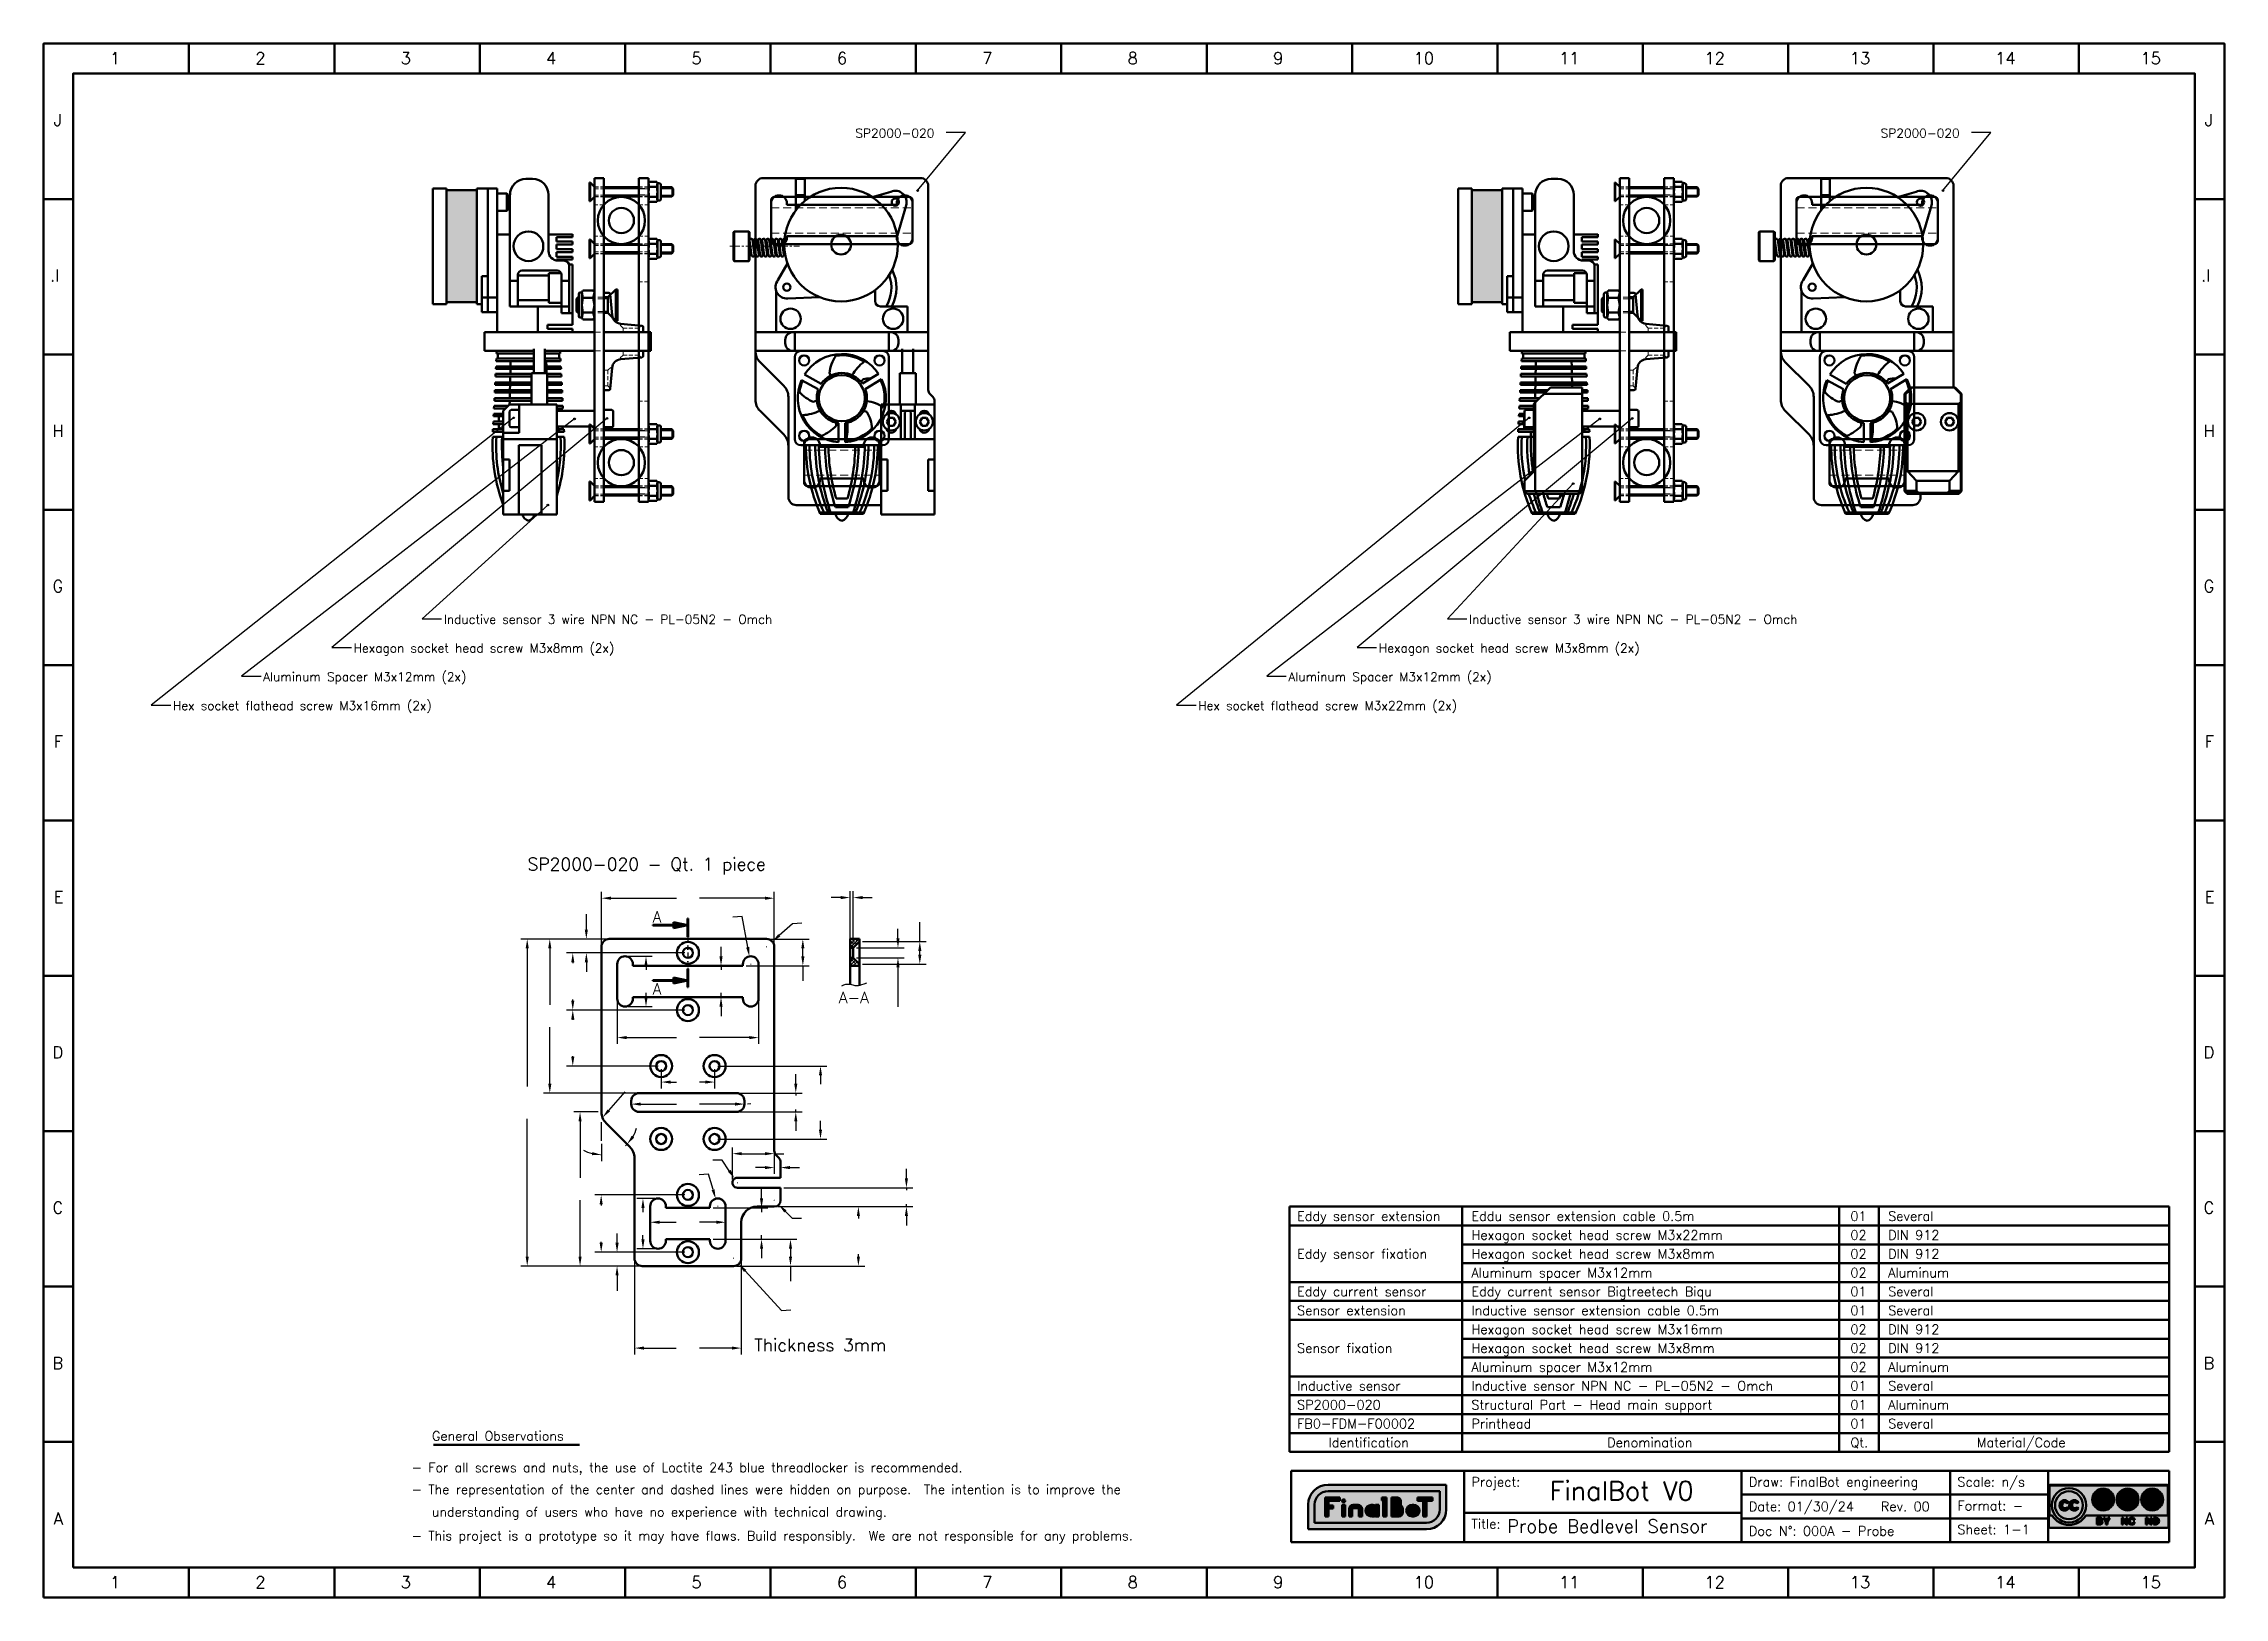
# Model space of a CAD drawing. Extents: x 22869 to 23563, y -7306 to -6812.
import ezdxf

# ---------------------------------------------------------------- set-up
doc = ezdxf.new("R2010")
doc.units = 0
doc.header["$PDMODE"] = 34
for name, pattern in [('CENTER', [50.8, 31.75, -6.35, 6.35, -6.35]), ('DASHED', [19.05, 12.7, -6.35]), ('DIVIDE', [31.75, 12.7, -6.35, 0, -6.35, 0, -6.35])]:
    doc.linetypes.add(name, pattern=pattern)
doc.layers.get('0').update_dxf_attribs({"lineweight": 0})
for name, color, linetype, lineweight in [('Centro', 1, 'CENTER', 15), ('Cooler', 7, 'Continuous', 50), ('Extrusora', 4, 'Continuous', 50), ('Fixação e Transmissão', 5, 'Continuous', 50), ('Guias', 30, 'Continuous', 50), ('Hotend', 4, 'Continuous', 50), ('Linha tracejada', 254, 'DASHED', 15), ('Perfis e Cantoneiras', 2, 'Continuous', 50), ('Peças Usinadas', 120, 'Continuous', 50)]:
    doc.layers.add(name, color=color, linetype=linetype, lineweight=lineweight)
for name, color, linetype in [('Corte', 130, 'DIVIDE'), ('Cotas', 90, 'Continuous'), ('Hachura', 9, 'Continuous')]:
    doc.layers.add(name, color=color, linetype=linetype)
doc.layers.add('Motores', color=7, linetype='Continuous', lineweight=50, true_color=0x55ff00)
doc.styles.get("Standard").update_dxf_attribs({"font": 'romans.shx'})
doc.dimstyles.get("Standard").update_dxf_attribs({"dimtxt": 3, "dimasz": 3, "dimexe": 2, "dimexo": 1, "dimgap": 1, "dimtad": 0, "dimtoh": 1, "dimcen": 0.09, "dimadec": 0, "dimazin": 0, "dimtfac": 1, "dimtdec": 4, "dimtofl": 0, "dimtmove": 0, "dimatfit": 3, "dimfxl": 1, "dimtolj": 1, "dimtzin": 0, "dimarcsym": 0})

msp = doc.modelspace()

# ---------------------------------------------------------------- texts
at = {"layer": 'Cotas'}
for s, height, p in [('1', 3.78, (22890.311, -6818.452)), ('2', 3.78, (22936.571, -6818.452)), ('3', 3.78, (22982.832, -6818.452)), ('4', 3.78, (23029.092, -6818.452)), ('5', 3.78, (23075.352, -6818.452)), ('6', 3.78, (23121.613, -6818.452)), ('7', 3.78, (23167.873, -6818.452)), ('8', 3.78, (23214.134, -6818.452)), ('9', 3.78, (23260.394, -6818.452)), ('10', 3.78, (23305.142, -6818.452)), ('11', 3.78, (23351.403, -6818.452)), ('12', 3.78, (23397.663, -6818.452)), ('13', 3.78, (23443.924, -6818.452)), ('14', 3.78, (23490.184, -6818.452)), ('15', 3.78, (23536.444, -6818.452)), ('J', 3.78, (22872.399, -6838.112)), ('J', 3.78, (23556.855, -6838.112)), ('SP2000-020', 2.835, (23127.472, -6841.801)), ('SP2000-020', 2.835, (23453.712, -6841.801)), ('.I', 3.78, (22871.265, -6887.522)), ('.I', 3.78, (23555.721, -6887.522)), ('H', 3.78, (22872.021, -6936.932)), ('H', 3.78, (23556.477, -6936.932)), ('G', 3.78, (22872.021, -6986.343)), ('G', 3.78, (23556.477, -6986.343)), ('Inductive sensor 3 wire NPN NC - PL-05N2 - Omch', 2.835, (22996.538, -6996.399)), ('Inductive sensor 3 wire NPN NC - PL-05N2 - Omch', 2.835, (23322.779, -6996.399)), ('Hexagon socket head screw M3x8mm (2x)', 2.835, (22967.802, -7005.542)), ('Hexagon socket head screw M3x8mm (2x)', 2.835, (23294.042, -7005.542)), ('Aluminum Spacer M3x12mm (2x)', 2.835, (22939.065, -7014.685)), ('Aluminum Spacer M3x12mm (2x)', 2.835, (23265.305, -7014.685)), ('Hex socket flathead screw M3x16mm (2x)', 2.835, (22910.328, -7023.827)), ('Hex socket flathead screw M3x22mm (2x)', 2.835, (23236.568, -7023.827)), ('F', 3.78, (22872.399, -7035.753)), ('F', 3.78, (23556.855, -7035.753)), ('SP2000-020 - Qt. 1 piece', 4, (23023.187, -7074.831)), ('E', 3.78, (22872.399, -7085.163)), ('E', 3.78, (23556.855, -7085.163)), ('D', 3.78, (22872.021, -7134.574)), ('D', 3.78, (23556.477, -7134.574)), ('C', 3.78, (22872.021, -7183.984)), ('C', 3.78, (23556.477, -7183.984)), ('Eddy sensor extension', 3, (23268.037, -7186.262)), ('Eddu sensor extension cable 0.5m', 3, (23323.508, -7186.262)), ('01', 3, (23444.108, -7186.262)), ('Several', 3, (23456.108, -7186.262)), ('Eddy sensor fixation', 3, (23268.037, -7198.262)), ('Hexagon socket head screw M3x22mm', 3, (23323.508, -7192.262)), ('Hexagon socket head screw M3x8mm', 3, (23323.508, -7198.262)), ('02', 3, (23444.108, -7192.262)), ('02', 3, (23444.108, -7198.262)), ('DIN 912', 3, (23456.108, -7192.262)), ('DIN 912', 3, (23456.108, -7198.262)), ('Aluminum spacer M3x12mm', 3, (23323.508, -7204.262)), ('02', 3, (23444.108, -7204.262)), ('Aluminum', 3, (23456.108, -7204.262)), ('Eddy current sensor', 3, (23268.037, -7210.262)), ('Eddy current sensor Bigtreetech Biqu', 3, (23323.508, -7210.262)), ('01', 3, (23444.108, -7210.262)), ('Several', 3, (23456.108, -7210.262)), ('Sensor extension', 3, (23268.037, -7216.262)), ('Inductive sensor extension cable 0.5m', 3, (23323.508, -7216.262)), ('01', 3, (23444.108, -7216.262)), ('Several', 3, (23456.108, -7216.262)), ('Hexagon socket head screw M3x16mm', 3, (23323.508, -7222.262)), ('02', 3, (23444.108, -7222.262)), ('DIN 912', 3, (23456.108, -7222.262)), ('B', 3.78, (22872.021, -7233.394)), ('Thickness 3mm', 4, (23095.29, -7227.754)), ('Sensor fixation', 3, (23268.037, -7228.262)), ('Hexagon socket head screw M3x8mm', 3, (23323.508, -7228.262)), ('02', 3, (23444.108, -7228.262)), ('DIN 912', 3, (23456.108, -7228.262)), ('B', 3.78, (23556.477, -7233.394)), ('Inductive sensor', 3, (23268.037, -7240.262)), ('Aluminum spacer M3x12mm', 3, (23323.508, -7234.262)), ('Inductive sensor NPN NC - PL-05N2 - Omch', 3, (23323.508, -7240.262)), ('02', 3, (23444.108, -7234.262)), ('01', 3, (23444.108, -7240.262)), ('Aluminum', 3, (23456.108, -7234.262)), ('Several', 3, (23456.108, -7240.262)), ('SP2000-020', 3, (23268.037, -7246.262)), ('Structural Part - Head main support', 3, (23323.508, -7246.262)), ('01', 3, (23444.108, -7246.262)), ('Aluminum', 3, (23456.108, -7246.262)), ('FB0-FDM-F00002', 3, (23268.037, -7252.262)), ('Printhead', 3, (23323.508, -7252.262)), ('01', 3, (23444.108, -7252.262)), ('Several', 3, (23456.108, -7252.262)), ('Identification', 3, (23278.034, -7258.262)), ('Denomination', 3, (23366.708, -7258.262)), ('Qt.', 3, (23444.108, -7258.262)), ('Material/Code', 3, (23484.308, -7258.262)), ('Project:', 3, (23323.508, -7270.796)), ('FinalBot V0', 6, (23348.428, -7275.116)), ('Draw: FinalBot engineering', 3, (23411.787, -7270.796)), ('Scale: n/s', 3, (23478.154, -7270.796)), ('A', 3.78, (22872.399, -7282.804)), ('Date: 01/30/24', 3, (23411.787, -7278.596)), ('Rev. 00', 3, (23453.787, -7278.596)), ('Format: -', 3, (23478.154, -7278.362)), ('A', 3.78, (23556.855, -7282.804)), ('Title:', 3, (23323.508, -7284.126)), ('Probe Bedlevel Sensor', 4.2, (23334.881, -7285.482)), ('Doc N°: 000A - Probe', 3, (23411.787, -7286.396)), ('Sheet: 1-1', 3, (23478.154, -7285.928)), ('1', 3.78, (22890.311, -7303.105)), ('2', 3.78, (22936.571, -7303.105)), ('3', 3.78, (22982.832, -7303.105)), ('4', 3.78, (23029.092, -7303.105)), ('5', 3.78, (23075.352, -7303.105)), ('6', 3.78, (23121.613, -7303.105)), ('7', 3.78, (23167.873, -7303.105)), ('8', 3.78, (23214.134, -7303.105)), ('9', 3.78, (23260.394, -7303.105)), ('10', 3.78, (23305.142, -7303.105)), ('11', 3.78, (23351.403, -7303.105)), ('12', 3.78, (23397.663, -7303.105)), ('13', 3.78, (23443.924, -7303.105)), ('14', 3.78, (23490.184, -7303.105)), ('15', 3.78, (23536.444, -7303.105))]:
    msp.add_text(s, height=height, dxfattribs=at).set_placement(p)
at = {"layer": 'Cotas', "color": 1}
for s, height, p in [('General Observations', 2.95312, (22992.789, -7256.145)), ('- For all screws and nuts, the use of Loctite 243 blue threadlocker is recommended.', 2.95312, (22986.292, -7266.186)), ('- The representation of the center and dashed lines were hidden on purpose.  The intention is to improve the', 2.953125, (22986.292, -7273.174)), ('understanding of users who have no experience with technical drawing.', 2.95312, (22992.73, -7280.313)), ('- This project is a prototype so it may have flaws. Build responsibly.  We are not responsible for any problems.', 2.953125, (22986.292, -7287.892))]:
    msp.add_text(s, height=height, dxfattribs=at).set_placement(p)
at = {"layer": 'Perfis e Cantoneiras', "color": 130}
for s, p in [('A', (23063.018, -7091.348)), ('A', (23063.018, -7114.344)), ('A-A', (23122.204, -7117.084))]:
    msp.add_text(s, height=3.6, dxfattribs=at).set_placement(p)

# ---------------------------------------------------------------- blocks, each defined once
blk = doc.blocks.new('Logo CC')
at = {"layer": 'Peças Usinadas'}
h = blk.add_hatch(color=252, dxfattribs=at)
h.dxf.hatch_style = 1
h.paths.add_polyline_path([(20.48, 4.9, 0.414214), (20.04, 5.34), (-17.19, 5.34, 0.414214), (-17.63, 4.9), (-17.63, -7.85, 0.414214), (-17.19, -8.29), (20.04, -8.29, 0.414214), (20.48, -7.85), (20.48, 4.9)])
h.paths.add_polyline_path([(-16.56, -4.37), (-17.44, -4.37), (-17.44, 4.9, -0.414214), (-17.19, 5.15), (20.04, 5.15, -0.414214), (20.29, 4.9), (20.29, -4.37), (-5.84, -4.37, -0.563159), (-16.56, -4.37)], flags=16)
h.paths.add_polyline_path([(-16.67, -1.12, -1), (-5.73, -1.12, -1), (-16.67, -1.12)], flags=0)
h.paths.add_polyline_path([(-2.34, -5.06), (-1.12, -5.06, -0.661969), (-0.86, -6.06, -0.788457), (-1.09, -7.22), (-2.34, -7.22), (-2.34, -5.06)], flags=16)
h.paths.add_polyline_path([(-0.23, -5.14), (0.26, -5.14), (0.76, -5.98), (1.27, -5.14), (1.76, -5.14), (1, -6.41), (1, -7.27), (0.76, -7.27), (0.53, -7.27), (0.53, -6.41), (-0.23, -5.14)], flags=16)
h.paths.add_polyline_path([(5.57, -5.1), (6.05, -5.1), (6.97, -6.44), (6.97, -5.1), (7.45, -5.1), (7.45, -7.21), (6.97, -7.21), (6.05, -5.87), (6.05, -7.23), (5.57, -7.23), (5.57, -5.1)], flags=16)
h.paths.add_polyline_path([(7.82, -5.75, -0.213732), (8.48, -5.08, -0.134698), (9.1, -5.09, -0.397759), (9.71, -5.83), (9.24, -5.83, 0.6511), (8.35, -5.62, 0.22418), (8.31, -6.58, 0.699149), (9.24, -6.54), (9.71, -6.54, -0.390337), (8.8, -7.31, -0.329081), (7.83, -6.65, -0.166195), (7.82, -5.75)], flags=16)
h.paths.add_polyline_path([(13.29, -5.1), (13.77, -5.1), (14.7, -6.44), (14.7, -5.1), (15.18, -5.1), (15.18, -7.21), (14.7, -7.21), (13.77, -5.87), (13.77, -7.23), (13.29, -7.23), (13.29, -5.1)], flags=16)
h.paths.add_polyline_path([(15.66, -5.1), (16.59, -5.1, -0.863396), (16.59, -7.21), (15.66, -7.21), (15.66, -5.1)], flags=16)
h.paths.add_polyline_path([(16.02, -5.45), (16.59, -5.45, -0.611418), (16.59, -6.9), (16.02, -6.9), (16.02, -5.45)], flags=0)
h.paths.add_polyline_path([(-1.84, -5.45), (-1.29, -5.45, -0.888745), (-1.29, -5.94), (-1.84, -5.94), (-1.84, -5.45)], flags=0)
h.paths.add_polyline_path([(-1.84, -6.36), (-1.21, -6.36, -0.888745), (-1.21, -6.85), (-1.84, -6.85), (-1.84, -6.36)], flags=0)
h.paths.add_polyline_path([(-6.76, -1.12, -1), (-15.64, -1.12, -1), (-6.76, -1.12)], flags=0)
h.paths.add_polyline_path([(3.13, 0.69, -1), (-3.81, 0.69, -1), (3.13, 0.69)], flags=0)
h.paths.add_polyline_path([(2.59, 0.69, -1), (-3.27, 0.69, -1), (2.59, 0.69)], flags=0)
h.paths.add_polyline_path([(-1.12, 1.44, -0.414214), (-0.92, 1.64), (-0.34, 1.64), (0.23, 1.64, -0.414213), (0.43, 1.44), (0.43, 0), (0, 0), (0, -1.46), (-0.34, -1.46), (-0.69, -1.46), (-0.69, 0), (-1.12, 0), (-1.12, 1.44)], flags=0)
h.paths.add_polyline_path([(10.93, 0.69, -1), (3.99, 0.69, -1), (10.93, 0.69)], flags=0)
h.paths.add_polyline_path([(4.75, 1.8), (6.66, 0.93, 0.109981), (8.05, 0.21, -0.673703), (8.15, -0.15, -0.259108), (6.78, -0.18), (6.51, -0.48, 0.155874), (7.39, -0.85), (7.39, -1.33), (7.63, -1.33), (7.63, -0.85, 0.142846), (8.46, -0.56, 0.147289), (8.76, -0.04), (10.07, -0.64, -0.962523), (4.75, 1.8)], flags=0)
h.paths.add_polyline_path([(7.33, 1.73, -0.154068), (8.15, 1.66), (8.43, 1.96, 0.096441), (7.63, 2.24), (7.63, 2.76), (7.39, 2.76), (7.39, 2.26, 0.305146), (6.45, 1.57), (4.97, 2.24, -0.876811), (10.26, -0.18), (7.26, 1.21, -0.730169), (7.33, 1.73)], flags=0)
h.paths.add_polyline_path([(18.73, 0.69, -1), (11.79, 0.69, -1), (18.73, 0.69)], flags=0)
h.paths.add_polyline_path([(18.19, 0.69, -1), (12.33, 0.69, -1), (18.19, 0.69)], flags=0)
h.paths.add_polyline_path([(14.14, 1.43), (16.6, 1.43), (16.6, 0.97), (14.14, 0.97), (14.14, 1.43)], flags=0)
h.paths.add_polyline_path([(-11.27, -0.18), (-11.88, -0.53, 0.450891), (-13.11, -0.33, 0.349848), (-13.01, -1.97, 0.361747), (-11.79, -1.71), (-11.3, -2.06, -0.517788), (-13.86, -2.29, -0.339698), (-13.89, -0.09, -0.489965), (-11.27, -0.18)], flags=0)
h.paths.add_polyline_path([(-8.12, -0.18), (-8.73, -0.53, 0.450891), (-9.96, -0.33, 0.349848), (-9.86, -1.97, 0.361747), (-8.64, -1.71), (-8.15, -2.06, -0.517788), (-10.71, -2.29, -0.339698), (-10.74, -0.09, -0.489965), (-8.12, -0.18)], flags=0)
h.paths.add_polyline_path([(14.14, 0.28), (16.6, 0.28), (16.6, -0.19), (14.14, -0.19), (14.14, 0.28)], flags=0)
h.paths.add_polyline_path([(0.05, 2.45, -1), (-0.74, 2.45, -1), (0.05, 2.45)], flags=0)
h = blk.add_hatch(color=254, dxfattribs=at)
h.dxf.hatch_style = 1
h.paths.add_polyline_path([(20.29, 4.9, 0.414214), (20.04, 5.15), (-17.19, 5.15, 0.414214), (-17.44, 4.9), (-17.44, -4.37), (-16.56, -4.37, 0.563159), (-5.84, -4.37), (20.29, -4.37), (20.29, 4.9)])
h.paths.add_polyline_path([(-5.73, -1.12, -1), (-16.67, -1.12, -1), (-5.73, -1.12)], flags=16)
h.paths.add_polyline_path([(-6.76, -1.12, -1), (-15.64, -1.12, -1), (-6.76, -1.12)], flags=0)
h.paths.add_polyline_path([(3.13, 0.69, -1), (-3.81, 0.69, -1), (3.13, 0.69)], flags=16)
h.paths.add_polyline_path([(2.59, 0.69, -1), (-3.27, 0.69, -1), (2.59, 0.69)], flags=0)
h.paths.add_polyline_path([(-1.12, 1.44, -0.414214), (-0.92, 1.64), (-0.34, 1.64), (0.23, 1.64, -0.414213), (0.43, 1.44), (0.43, 0), (0, 0), (0, -1.46), (-0.34, -1.46), (-0.69, -1.46), (-0.69, 0), (-1.12, 0), (-1.12, 1.44)], flags=0)
h.paths.add_polyline_path([(10.93, 0.69, -1), (3.99, 0.69, -1), (10.93, 0.69)], flags=16)
h.paths.add_polyline_path([(4.75, 1.8), (6.66, 0.93, 0.109981), (8.05, 0.21, -0.673703), (8.15, -0.15, -0.259108), (6.78, -0.18), (6.51, -0.48, 0.155874), (7.39, -0.85), (7.39, -1.33), (7.63, -1.33), (7.63, -0.85, 0.142846), (8.46, -0.56, 0.147289), (8.76, -0.04), (10.07, -0.64, -0.962523), (4.75, 1.8)], flags=0)
h.paths.add_polyline_path([(7.33, 1.73, -0.154068), (8.15, 1.66), (8.43, 1.96, 0.096441), (7.63, 2.24), (7.63, 2.76), (7.39, 2.76), (7.39, 2.26, 0.305146), (6.45, 1.57), (4.97, 2.24, -0.876811), (10.26, -0.18), (7.26, 1.21, -0.730169), (7.33, 1.73)], flags=0)
h.paths.add_polyline_path([(18.73, 0.69, -1), (11.79, 0.69, -1), (18.73, 0.69)], flags=16)
h.paths.add_polyline_path([(18.19, 0.69, -1), (12.33, 0.69, -1), (18.19, 0.69)], flags=0)
h.paths.add_polyline_path([(14.14, 1.43), (16.6, 1.43), (16.6, 0.97), (14.14, 0.97), (14.14, 1.43)], flags=0)
h.paths.add_polyline_path([(-11.27, -0.18), (-11.88, -0.53, 0.450891), (-13.11, -0.33, 0.349848), (-13.01, -1.97, 0.361747), (-11.79, -1.71), (-11.3, -2.06, -0.517788), (-13.86, -2.29, -0.339698), (-13.89, -0.09, -0.489965), (-11.27, -0.18)], flags=0)
h.paths.add_polyline_path([(-8.12, -0.18), (-8.73, -0.53, 0.450891), (-9.96, -0.33, 0.349848), (-9.86, -1.97, 0.361747), (-8.64, -1.71), (-8.15, -2.06, -0.517788), (-10.71, -2.29, -0.339698), (-10.74, -0.09, -0.489965), (-8.12, -0.18)], flags=0)
h.paths.add_polyline_path([(14.14, 0.28), (16.6, 0.28), (16.6, -0.19), (14.14, -0.19), (14.14, 0.28)], flags=0)
h.paths.add_polyline_path([(0.05, 2.45, -1), (-0.74, 2.45, -1), (0.05, 2.45)], flags=0)
h = blk.add_hatch(color=252, dxfattribs=at)
h.dxf.hatch_style = 1
h.paths.add_polyline_path([(-5.73, -1.12, 1), (-16.67, -1.12, 1), (-5.73, -1.12)])
h.paths.add_polyline_path([(-15.64, -1.12, -1), (-6.76, -1.12, -1), (-15.64, -1.12)], flags=16)
h.paths.add_polyline_path([(-13.89, -0.09, -0.489965), (-11.27, -0.18), (-11.88, -0.53, 0.450891), (-13.11, -0.33, 0.349848), (-13.01, -1.97, 0.361747), (-11.79, -1.71), (-11.3, -2.06, -0.517788), (-13.86, -2.29, -0.339698), (-13.89, -0.09)], flags=0)
h.paths.add_polyline_path([(-10.74, -0.09, -0.489965), (-8.12, -0.18), (-8.73, -0.53, 0.450891), (-9.96, -0.33, 0.349848), (-9.86, -1.97, 0.361747), (-8.64, -1.71), (-8.15, -2.06, -0.517788), (-10.71, -2.29, -0.339698), (-10.74, -0.09)], flags=0)
h = blk.add_hatch(color=7, dxfattribs=at)
h.dxf.hatch_style = 1
h.paths.add_polyline_path([(-6.76, -1.12, 1), (-15.64, -1.12, 1), (-6.76, -1.12)])
h.paths.add_polyline_path([(-13.89, -0.09, -0.489965), (-11.27, -0.18), (-11.88, -0.53, 0.450891), (-13.11, -0.33, 0.349848), (-13.01, -1.97, 0.361747), (-11.79, -1.71), (-11.3, -2.06, -0.517788), (-13.86, -2.29, -0.339698), (-13.89, -0.09)], flags=16)
h.paths.add_polyline_path([(-10.74, -0.09, -0.489965), (-8.12, -0.18), (-8.73, -0.53, 0.450891), (-9.96, -0.33, 0.349848), (-9.86, -1.97, 0.361747), (-8.64, -1.71), (-8.15, -2.06, -0.517788), (-10.71, -2.29, -0.339698), (-10.74, -0.09)], flags=16)
h = blk.add_hatch(color=252, dxfattribs=at)
h.dxf.hatch_style = 1
h.paths.add_polyline_path([(-11.3, -2.06), (-11.79, -1.71, -0.361747), (-13.01, -1.97, -0.349848), (-13.11, -0.33, -0.450891), (-11.88, -0.53), (-11.27, -0.18, 0.489965), (-13.89, -0.09, 0.339698), (-13.86, -2.29, 0.517788), (-11.3, -2.06)])
h = blk.add_hatch(color=252, dxfattribs=at)
h.dxf.hatch_style = 1
h.paths.add_polyline_path([(-8.15, -2.06), (-8.64, -1.71, -0.361747), (-9.86, -1.97, -0.349848), (-9.96, -0.33, -0.450891), (-8.73, -0.53), (-8.12, -0.18, 0.489965), (-10.74, -0.09, 0.339698), (-10.71, -2.29, 0.517788), (-8.15, -2.06)])
h = blk.add_hatch(color=252, dxfattribs=at)
h.dxf.hatch_style = 1
h.paths.add_polyline_path([(3.13, 0.69, 1), (-3.81, 0.69, 1), (3.13, 0.69)])
h.paths.add_polyline_path([(2.59, 0.69, -1), (-3.27, 0.69, -1), (2.59, 0.69)], flags=16)
h.paths.add_polyline_path([(-0.92, 1.64), (-0.34, 1.64), (0.23, 1.64, -0.414213), (0.43, 1.44), (0.43, 0), (0, 0), (0, -1.46), (-0.34, -1.46), (-0.69, -1.46), (-0.69, 0), (-1.12, 0), (-1.12, 1.44, -0.414214), (-0.92, 1.64)], flags=0)
h.paths.add_polyline_path([(0.05, 2.45, -1), (-0.74, 2.45, -1), (0.05, 2.45)], flags=0)
h = blk.add_hatch(color=7, dxfattribs=at)
h.dxf.hatch_style = 1
h.paths.add_polyline_path([(2.59, 0.69, 1), (-3.27, 0.69, 1), (2.59, 0.69)])
h.paths.add_polyline_path([(-0.92, 1.64), (-0.34, 1.64), (0.23, 1.64, -0.414213), (0.43, 1.44), (0.43, 0), (0, 0), (0, -1.46), (-0.34, -1.46), (-0.69, -1.46), (-0.69, 0), (-1.12, 0), (-1.12, 1.44, -0.414214), (-0.92, 1.64)], flags=16)
h.paths.add_polyline_path([(0.05, 2.45, -1), (-0.74, 2.45, -1), (0.05, 2.45)], flags=16)
h = blk.add_hatch(color=252, dxfattribs=at)
h.dxf.hatch_style = 1
h.paths.add_polyline_path([(0.43, 1.44, 0.414214), (0.23, 1.64), (-0.34, 1.64), (-0.92, 1.64, 0.414214), (-1.12, 1.44), (-1.12, 0), (-0.69, 0), (-0.69, -1.46), (-0.34, -1.46), (0, -1.46), (0, 0), (0.43, 0), (0.43, 1.44)])
h = blk.add_hatch(color=252, dxfattribs=at)
h.dxf.hatch_style = 1
h.paths.add_polyline_path([(0.05, 2.45, 1), (-0.74, 2.45, 1), (0.05, 2.45)])
h = blk.add_hatch(color=252, dxfattribs=at)
h.dxf.hatch_style = 1
h.paths.add_polyline_path([(10.93, 0.69, 1), (3.99, 0.69, 1), (10.93, 0.69)])
h.paths.add_polyline_path([(4.75, 1.8), (6.66, 0.93, 0.109981), (8.05, 0.21, -0.673703), (8.15, -0.15, -0.259108), (6.78, -0.18), (6.51, -0.48, 0.155874), (7.39, -0.85), (7.39, -1.33), (7.63, -1.33), (7.63, -0.85, 0.142846), (8.46, -0.56, 0.147289), (8.76, -0.04), (10.07, -0.64, -0.962523), (4.75, 1.8)], flags=16)
h.paths.add_polyline_path([(10.26, -0.18), (7.26, 1.21, -0.730169), (7.33, 1.73, -0.154068), (8.15, 1.66), (8.43, 1.96, 0.096441), (7.63, 2.24), (7.63, 2.76), (7.39, 2.76), (7.39, 2.26, 0.305146), (6.45, 1.57), (4.97, 2.24, -0.876811), (10.26, -0.18)], flags=16)
h = blk.add_hatch(color=7, dxfattribs=at)
h.dxf.hatch_style = 1
h.paths.add_polyline_path([(6.66, 0.93), (4.75, 1.8, 0.962523), (10.07, -0.64), (8.76, -0.04, -0.147289), (8.46, -0.56, -0.142846), (7.63, -0.85), (7.63, -1.33), (7.39, -1.33), (7.39, -0.85, -0.155874), (6.51, -0.48), (6.78, -0.18, 0.259108), (8.15, -0.15, 0.673703), (8.05, 0.21, -0.109981), (6.66, 0.93)])
h = blk.add_hatch(color=7, dxfattribs=at)
h.dxf.hatch_style = 1
h.paths.add_polyline_path([(7.39, 2.76), (7.63, 2.76), (7.63, 2.24, -0.096441), (8.43, 1.96), (8.15, 1.66, 0.154068), (7.33, 1.73, 0.730169), (7.26, 1.21), (10.26, -0.18, 0.876811), (4.97, 2.24), (6.45, 1.57, -0.305146), (7.39, 2.26), (7.39, 2.76)])
h = blk.add_hatch(color=252, dxfattribs=at)
h.dxf.hatch_style = 1
h.paths.add_polyline_path([(18.73, 0.69, 1), (11.79, 0.69, 1), (18.73, 0.69)])
h.paths.add_polyline_path([(18.19, 0.69, -1), (12.33, 0.69, -1), (18.19, 0.69)], flags=16)
h.paths.add_polyline_path([(14.14, 1.43), (16.6, 1.43), (16.6, 0.97), (14.14, 0.97), (14.14, 1.43)], flags=0)
h.paths.add_polyline_path([(14.14, 0.28), (16.6, 0.28), (16.6, -0.19), (14.14, -0.19), (14.14, 0.28)], flags=0)
h = blk.add_hatch(color=7, dxfattribs=at)
h.dxf.hatch_style = 1
h.paths.add_polyline_path([(12.33, 0.69, 1), (18.19, 0.69, 1), (12.33, 0.69)])
h.paths.add_polyline_path([(14.14, 1.43), (16.6, 1.43), (16.6, 0.97), (14.14, 0.97), (14.14, 1.43)], flags=16)
h.paths.add_polyline_path([(14.14, 0.28), (16.6, 0.28), (16.6, -0.19), (14.14, -0.19), (14.14, 0.28)], flags=16)
h = blk.add_hatch(color=252, dxfattribs=at)
h.dxf.hatch_style = 1
h.paths.add_polyline_path([(16.6, 1.43), (14.14, 1.43), (14.14, 0.97), (16.6, 0.97), (16.6, 1.43)])
h = blk.add_hatch(color=252, dxfattribs=at)
h.dxf.hatch_style = 1
h.paths.add_polyline_path([(16.6, 0.28), (14.14, 0.28), (14.14, -0.19), (16.6, -0.19), (16.6, 0.28)])
h = blk.add_hatch(color=7, dxfattribs=at)
h.dxf.hatch_style = 1
h.paths.add_polyline_path([(-0.86, -6.06, 0.661969), (-1.12, -5.06), (-2.34, -5.06), (-2.34, -7.22), (-1.09, -7.22, 0.788457), (-0.86, -6.06)])
h.paths.add_polyline_path([(-1.84, -5.45), (-1.29, -5.45, -0.888745), (-1.29, -5.94), (-1.84, -5.94), (-1.84, -5.45)], flags=16)
h.paths.add_polyline_path([(-1.84, -6.36), (-1.21, -6.36, -0.888745), (-1.21, -6.85), (-1.84, -6.85), (-1.84, -6.36)], flags=16)
h = blk.add_hatch(color=252, dxfattribs=at)
h.dxf.hatch_style = 1
h.paths.add_polyline_path([(-1.29, -5.45), (-1.84, -5.45), (-1.84, -5.94), (-1.29, -5.94, 0.888745), (-1.29, -5.45)])
h = blk.add_hatch(color=252, dxfattribs=at)
h.dxf.hatch_style = 1
h.paths.add_polyline_path([(-1.21, -6.36), (-1.84, -6.36), (-1.84, -6.85), (-1.21, -6.85, 0.888745), (-1.21, -6.36)])
h = blk.add_hatch(color=7, dxfattribs=at)
h.dxf.hatch_style = 1
h.paths.add_polyline_path([(1.76, -5.14), (1.27, -5.14), (0.76, -5.98), (0.26, -5.14), (-0.23, -5.14), (0.53, -6.41), (0.53, -7.27), (0.76, -7.27), (1, -7.27), (1, -6.41), (1.76, -5.14)])
h = blk.add_hatch(color=7, dxfattribs=at)
h.dxf.hatch_style = 1
h.paths.add_polyline_path([(7.45, -5.1), (6.97, -5.1), (6.97, -6.44), (6.05, -5.1), (5.57, -5.1), (5.57, -7.23), (6.05, -7.23), (6.05, -5.87), (6.97, -7.21), (7.45, -7.21), (7.45, -5.1)])
h = blk.add_hatch(color=7, dxfattribs=at)
h.dxf.hatch_style = 1
h.paths.add_polyline_path([(9.71, -6.54), (9.24, -6.54, -0.699149), (8.31, -6.58, -0.22418), (8.35, -5.62, -0.6511), (9.24, -5.83), (9.71, -5.83, 0.397759), (9.1, -5.09, 0.134698), (8.48, -5.08, 0.213732), (7.82, -5.75, 0.166195), (7.83, -6.65, 0.329081), (8.8, -7.31, 0.390337), (9.71, -6.54)])
h = blk.add_hatch(color=7, dxfattribs=at)
h.dxf.hatch_style = 1
h.paths.add_polyline_path([(15.18, -5.1), (14.7, -5.1), (14.7, -6.44), (13.77, -5.1), (13.29, -5.1), (13.29, -7.23), (13.77, -7.23), (13.77, -5.87), (14.7, -7.21), (15.18, -7.21), (15.18, -5.1)])
h = blk.add_hatch(color=7, dxfattribs=at)
h.dxf.hatch_style = 1
h.paths.add_polyline_path([(16.59, -5.1), (15.66, -5.1), (15.66, -7.21), (16.59, -7.21, 0.863396), (16.59, -5.1)])
h.paths.add_polyline_path([(16.02, -5.45), (16.59, -5.45, -0.611418), (16.59, -6.9), (16.02, -6.9), (16.02, -5.45)], flags=16)
h = blk.add_hatch(color=252, dxfattribs=at)
h.dxf.hatch_style = 1
h.paths.add_polyline_path([(16.59, -5.45), (16.02, -5.45), (16.02, -6.9), (16.59, -6.9, 0.611418), (16.59, -5.45)])
for p, q in [((-17.85, 9.83), (-17.85, -12.87)), ((-17.85, 9.83), (20.69, 9.83)), ((20.69, 9.83), (20.69, -12.87)), ((20.69, -12.87), (-17.85, -12.87))]:
    blk.add_line(p, q, dxfattribs=at)
at = {"layer": 'Peças Usinadas', "color": 252}
for p, q in [((-17.63, 4.9), (-17.63, -7.85)), ((-17.44, 4.9), (-17.44, -4.37)), ((-17.19, 5.34), (20.04, 5.34)), ((-17.19, 5.15), (20.04, 5.15)), ((-1.12, 0), (-1.12, 1.44)), ((-0.69, 0), (-1.12, 0)), ((-0.92, 1.64), (-0.34, 1.64)), ((-0.69, -1.46), (-0.69, 0)), ((0.23, 1.64), (-0.34, 1.64)), ((0, 0), (0.43, 0)), ((0, -1.46), (0, 0)), ((0.43, 0), (0.43, 1.44)), ((4.75, 1.8), (6.66, 0.93)), ((4.97, 2.24), (6.45, 1.57)), ((7.26, 1.21), (10.26, -0.18)), ((8.15, 1.66), (8.43, 1.96)), ((20.29, -4.37), (20.29, 4.9)), ((20.48, -7.85), (20.48, 4.9)), ((-17.44, -4.37), (-16.56, -4.37)), ((-11.27, -0.18), (-11.88, -0.53)), ((-11.3, -2.06), (-11.79, -1.71)), ((-8.12, -0.18), (-8.73, -0.53)), ((-8.15, -2.06), (-8.64, -1.71)), ((-5.84, -4.37), (20.29, -4.37)), ((-2.34, -5.06), (-1.12, -5.06)), ((-2.34, -7.22), (-2.34, -5.06)), ((-1.84, -5.94), (-1.84, -5.45)), ((-1.84, -5.45), (-1.29, -5.45)), ((-1.84, -5.94), (-1.29, -5.94)), ((-1.84, -6.36), (-1.21, -6.36)), ((-1.84, -6.85), (-1.84, -6.36)), ((-1.84, -6.85), (-1.21, -6.85)), ((-0.34, -1.46), (-0.69, -1.46)), ((-0.34, -1.46), (0, -1.46)), ((-0.23, -5.14), (0.26, -5.14)), ((0.53, -6.41), (-0.23, -5.14)), ((0.76, -5.98), (0.26, -5.14)), ((0.53, -7.27), (0.53, -6.41)), ((0.76, -5.98), (1.27, -5.14)), ((1, -6.41), (1.76, -5.14)), ((1, -7.27), (1, -6.41)), ((1.76, -5.14), (1.27, -5.14)), ((5.57, -5.1), (6.05, -5.1)), ((5.57, -7.23), (5.57, -5.1)), ((6.05, -5.1), (6.97, -6.44)), ((6.05, -5.87), (6.97, -7.21)), ((6.05, -7.23), (6.05, -5.87)), ((6.51, -0.48), (6.78, -0.18)), ((6.97, -6.44), (6.97, -5.1)), ((6.97, -5.1), (7.45, -5.1)), ((7.45, -7.21), (7.45, -5.1)), ((8.76, -0.04), (10.07, -0.64)), ((9.24, -5.83), (9.71, -5.83)), ((9.24, -6.54), (9.71, -6.54)), ((13.29, -5.1), (13.77, -5.1)), ((13.29, -7.23), (13.29, -5.1)), ((13.77, -5.1), (14.7, -6.44)), ((13.77, -5.87), (14.7, -7.21)), ((13.77, -7.23), (13.77, -5.87)), ((14.7, -6.44), (14.7, -5.1)), ((14.7, -5.1), (15.18, -5.1)), ((15.18, -7.21), (15.18, -5.1)), ((15.66, -5.1), (16.59, -5.1)), ((15.66, -7.21), (15.66, -5.1)), ((16.59, -5.45), (16.02, -5.45)), ((16.02, -6.9), (16.02, -5.45)), ((16.59, -6.9), (16.02, -6.9)), ((20.04, -8.29), (-17.19, -8.29)), ((-2.34, -7.22), (-1.09, -7.22)), ((0.53, -7.27), (0.76, -7.27)), ((1, -7.27), (0.76, -7.27)), ((5.57, -7.23), (6.05, -7.23)), ((6.97, -7.21), (7.45, -7.21)), ((13.29, -7.23), (13.77, -7.23)), ((14.7, -7.21), (15.18, -7.21)), ((15.66, -7.21), (16.59, -7.21))]:
    blk.add_line(p, q, dxfattribs=at)
at = {"layer": 'Peças Usinadas', "color": 252, "flags": 128}
for points in [[(7.63, 2.24), (7.63, 2.76), (7.39, 2.76), (7.39, 2.26)], [(7.39, -1.33), (7.63, -1.33), (7.63, -0.85)], [(7.39, -0.85), (7.39, -1.33)]]:
    blk.add_lwpolyline(points, dxfattribs=at)
for points in [[(14.14, 1.43), (16.6, 1.43), (16.6, 0.97), (14.14, 0.97)], [(14.14, 0.28), (16.6, 0.28), (16.6, -0.19), (14.14, -0.19)]]:
    blk.add_lwpolyline(points, close=True, dxfattribs=at)
at = {"layer": 'Peças Usinadas', "color": 252}
for centre, radius in [((-11.2, -1.12), 5.47), ((-11.2, -1.12), 4.44), ((-0.34, 0.69), 3.47), ((-0.34, 0.69), 2.93), ((-0.35, 2.45), 0.394), ((7.46, 0.69), 3.47), ((15.26, 0.69), 3.47), ((15.26, 0.69), 2.93)]:
    blk.add_circle(centre, radius, dxfattribs=at)
for centre, radius, start, end in [((-17.19, 4.9), 0.44, 90, 180), ((-17.19, 4.9), 0.25, 90, 180), ((-12.61, -1.14), 1.65, 35.89903, 140.31201), ((-9.46, -1.14), 1.65, 35.89903, 140.31201), ((-0.92, 1.44), 0.2, 90, 180), ((0.23, 1.44), 0.2, 360, 90), ((7.46, 0.69), 2.93, 157.57774, 333.20173), ((7.46, 0.69), 2.93, 342.90047, 147.879), ((7.43, 1.22), 1.04, 92.40658, 160.28393), ((8.98, 3.7), 3.61, 230.08292, 255.18779), ((7.38, 1.46), 0.274, 100.5329, 245.07593), ((7.64, 0.38), 1.38, 67.94235, 102.97658), ((7.31, 0.05), 2.22, 59.73134, 81.76591), ((8.03, 0.01), 0.197, 307.75984, 83.63299), ((20.04, 4.9), 0.44, 360, 90), ((20.04, 4.9), 0.25, 360, 90), ((-11.2, -1.12), 6.26, 211.22715, 328.77285), ((-12.44, -1.17), 1.81, 143.27762, 218.32777), ((-12.66, -1.27), 1.57, 220.42971, 329.92794), ((-12.03, -1.08), 1.32, 145.16347, 222.29272), ((-12.59, -0.97), 0.834, 32.25805, 129.33875), ((-12.56, -1.11), 0.977, 242.55009, 322.09991), ((-9.29, -1.17), 1.81, 143.27762, 218.32777), ((-9.51, -1.27), 1.57, 220.42971, 329.92794), ((-8.88, -1.08), 1.32, 145.16347, 222.29272), ((-9.44, -0.97), 0.834, 32.25805, 129.33875), ((-9.41, -1.11), 0.977, 242.55009, 322.09991), ((-1.32, -5.69), 0.246, 276.74214, 83.25786), ((-1.24, -6.61), 0.246, 276.74214, 83.25786), ((-1.2, -5.61), 0.563, 307.40647, 81.4197), ((-1.11, -6.61), 0.605, 272.11825, 65.13527), ((7.53, 0.72), 1.58, 229.38025, 264.81875), ((7.44, 1.08), 1.41, 242.19704, 300.30241), ((7.53, 0.72), 1.58, 273.45149, 305.96939), ((9.14, -6.19), 1.39, 161.36384, 199.10798), ((8.89, -6.15), 1.14, 111.22023, 159.478), ((8.76, -6.32), 0.992, 199.52952, 272.39115), ((9.34, -6.14), 1.12, 152.4639, 203.00659), ((8.77, -6.39), 0.498, 202.1633, 342.0005), ((8.75, -5.93), 0.504, 10.33252, 142.60513), ((7.75, 0.21), 1.05, 312.66986, 346.18499), ((8.78, -6.21), 1.17, 74.33854, 105.02439), ((8.84, -6.43), 0.878, 267.29452, 352.58467), ((9.01, -5.79), 0.705, 356.08281, 82.84537), ((16.43, -6.15), 1.06, 278.38562, 81.61438), ((16.22, -6.17), 0.813, 297.11524, 62.88476), ((-17.19, -7.85), 0.44, 180, 270), ((20.04, -7.85), 0.44, 270, 360)]:
    blk.add_arc(centre, radius, start, end, dxfattribs=at)
blk = doc.blocks.new('Logo FinalBot')
at = {"layer": 'Peças Usinadas'}
h = blk.add_hatch(color=160, dxfattribs=at)
h.dxf.hatch_style = 1
h.paths.add_polyline_path([(20.07, -3.68), (20.07, 4.02), (-16.79, 4.02, 0.414214), (-22.99, -2.18), (-22.99, -9.88), (13.87, -9.88, 0.414214), (20.07, -3.68)])
h.paths.add_polyline_path([(-16.79, 2.02), (18.07, 2.02), (18.07, -3.68, -0.414214), (13.87, -7.88), (-20.99, -7.88), (-20.99, -2.18, -0.414214), (-16.79, 2.02)], flags=16)
h.paths.add_polyline_path([(-17.68, 0.02), (-13.16, 0.02), (-13.16, -0.98), (-16.68, -0.98), (-16.68, -2.43), (-15.18, -2.43), (-15.18, -3.43), (-16.68, -3.43), (-16.68, -5.88), (-17.68, -5.88), (-17.68, 0.02)], flags=0)
h.paths.add_polyline_path([(0, 0), (1.39, 0), (1.39, -5.9), (0.39, -5.9), (0.39, -0.93), (0, -0.93), (0, 0)], flags=0)
h.paths.add_polyline_path([(-11.45, -1.02, -1), (-12.45, -1.02, -1), (-11.45, -1.02)], flags=0)
h.paths.add_polyline_path([(2.96, 0.02), (4.68, 0.02, -0.004522), (4.7, 0.02, -0.411567), (5.9, -1.2), (5.9, -1.97, -0.084636), (5.83, -2.4, -0.287129), (6.56, -3.57), (6.56, -4.58, -0.414214), (5.26, -5.88), (2.96, -5.88), (2.96, 0.02)], flags=0)
h.paths.add_polyline_path([(-12.45, -2.27), (-11.45, -2.27), (-11.45, -5.88), (-12.45, -5.88), (-12.45, -2.27)], flags=0)
h.paths.add_polyline_path([(-10.25, -3.57, -0.414214), (-8.95, -2.27), (-7.45, -2.27, -0.414213), (-6.15, -3.57), (-6.15, -5.88), (-7.15, -5.88), (-7.15, -3.57, 0.414214), (-7.45, -3.27), (-8.95, -3.27, 0.414214), (-9.25, -3.57), (-9.25, -5.88), (-10.25, -5.88), (-10.25, -3.57)], flags=0)
h.paths.add_polyline_path([(-5.11, -4.09, -0.414214), (-3.31, -2.29), (-2.81, -2.29, -0.11565), (-2.01, -2.48), (-2.01, -2.29), (-1.01, -2.29), (-1.01, -5.9), (-2.01, -5.9), (-2.01, -5.71, -0.114336), (-2.8, -5.9), (-3.3, -5.9, -0.411757), (-5.11, -4.09)], flags=0)
h.paths.add_polyline_path([(-4.11, -4.09, -0.414214), (-3.31, -3.29), (-2.81, -3.29, -0.414213), (-2.01, -4.09), (-2.01, -4.21, -0.37241), (-2.8, -4.9), (-3.3, -4.9, -0.40873), (-4.11, -4.09)], flags=0)
h.paths.add_polyline_path([(3.96, -3.27), (5.26, -3.27, -0.414214), (5.56, -3.57), (5.56, -4.58, -0.414214), (5.26, -4.88), (3.96, -4.88), (3.96, -3.27)], flags=0)
h.paths.add_polyline_path([(7.6, -4.07, -0.414214), (9.4, -2.27), (9.92, -2.27, -0.414214), (11.72, -4.07, -0.411757), (9.91, -5.87), (9.41, -5.87, -0.411757), (7.6, -4.07)], flags=0)
h.paths.add_polyline_path([(8.6, -4.07, -0.414214), (9.4, -3.27), (9.92, -3.27, -0.414214), (10.72, -4.07, -0.40873), (9.91, -4.87), (9.41, -4.87, -0.40873), (8.6, -4.07)], flags=0)
h.paths.add_polyline_path([(3.96, -0.98), (4.68, -0.98, -0.007603), (4.69, -0.98, -0.003081), (4.69, -0.98, -0.407969), (4.9, -1.2), (4.9, -1.97, -0.414214), (4.6, -2.27), (3.96, -2.27), (3.96, -0.98)], flags=0)
h = blk.add_hatch(color=7, dxfattribs=at)
h.dxf.hatch_style = 1
h.paths.add_polyline_path([(18.07, 2.02), (-16.79, 2.02, 0.414214), (-20.99, -2.18), (-20.99, -7.88), (13.87, -7.88, 0.414214), (18.07, -3.68), (18.07, 2.02)])
h.paths.add_polyline_path([(-17.68, 0.02), (-13.16, 0.02), (-13.16, -0.98), (-16.68, -0.98), (-16.68, -2.43), (-15.18, -2.43), (-15.18, -3.43), (-16.68, -3.43), (-16.68, -5.88), (-17.68, -5.88), (-17.68, 0.02)], flags=16)
h.paths.add_polyline_path([(-12.45, -2.27), (-11.45, -2.27), (-11.45, -5.88), (-12.45, -5.88), (-12.45, -2.27)], flags=16)
h.paths.add_polyline_path([(-8.95, -2.27), (-7.45, -2.27, -0.414213), (-6.15, -3.57), (-6.15, -5.88), (-7.15, -5.88), (-7.15, -3.57, 0.414214), (-7.45, -3.27), (-8.95, -3.27, 0.414214), (-9.25, -3.57), (-9.25, -5.88), (-10.25, -5.88), (-10.25, -3.57, -0.414214), (-8.95, -2.27)], flags=16)
h.paths.add_polyline_path([(-3.31, -2.29), (-2.81, -2.29, -0.11565), (-2.01, -2.48), (-2.01, -2.29), (-1.01, -2.29), (-1.01, -5.9), (-2.01, -5.9), (-2.01, -5.71, -0.114336), (-2.8, -5.9), (-3.3, -5.9, -0.411757), (-5.11, -4.09, -0.414214), (-3.31, -2.29)], flags=16)
h.paths.add_polyline_path([(-3.31, -3.29), (-2.81, -3.29, -0.414213), (-2.01, -4.09), (-2.01, -4.21, -0.37241), (-2.8, -4.9), (-3.3, -4.9, -0.40873), (-4.11, -4.09, -0.414214), (-3.31, -3.29)], flags=0)
h.paths.add_polyline_path([(0.39, -0.93), (0, -0.93), (0, 0), (1.39, 0), (1.39, -5.9), (0.39, -5.9), (0.39, -0.93)], flags=16)
h.paths.add_polyline_path([(2.96, 0.02), (4.68, 0.02, -0.004522), (4.7, 0.02, -0.411567), (5.9, -1.2), (5.9, -1.97, -0.084636), (5.83, -2.4, -0.287129), (6.56, -3.57), (6.56, -4.58, -0.414214), (5.26, -5.88), (2.96, -5.88), (2.96, 0.02)], flags=16)
h.paths.add_polyline_path([(3.96, -3.27), (5.26, -3.27, -0.414214), (5.56, -3.57), (5.56, -4.58, -0.414214), (5.26, -4.88), (3.96, -4.88), (3.96, -3.27)], flags=0)
h.paths.add_polyline_path([(9.4, -2.27), (9.92, -2.27, -0.414214), (11.72, -4.07, -0.411757), (9.91, -5.87), (9.41, -5.87, -0.411757), (7.6, -4.07, -0.414214), (9.4, -2.27)], flags=16)
h.paths.add_polyline_path([(9.4, -3.27), (9.92, -3.27, -0.414214), (10.72, -4.07, -0.40873), (9.91, -4.87), (9.41, -4.87, -0.40873), (8.6, -4.07, -0.414214), (9.4, -3.27)], flags=0)
h.paths.add_polyline_path([(12.92, -0.98), (11.87, -0.98), (11.07, -0.98), (11.07, 0.02), (15.77, 0.02), (15.77, -0.98), (13.92, -0.98), (13.92, -5.87), (12.92, -5.87), (12.92, -0.98)], flags=16)
h.paths.add_polyline_path([(-11.45, -1.02, -1), (-12.45, -1.02, -1), (-11.45, -1.02)], flags=16)
h.paths.add_polyline_path([(3.96, -0.98), (4.68, -0.98, -0.007603), (4.69, -0.98, -0.003081), (4.69, -0.98, -0.407969), (4.9, -1.2), (4.9, -1.97, -0.414214), (4.6, -2.27), (3.96, -2.27), (3.96, -0.98)], flags=0)
h = blk.add_hatch(color=160, dxfattribs=at)
h.dxf.hatch_style = 1
h.paths.add_polyline_path([(-15.18, -2.43), (-16.68, -2.43), (-16.68, -0.98), (-13.16, -0.98), (-13.16, 0.02), (-17.68, 0.02), (-17.68, -5.88), (-16.68, -5.88), (-16.68, -3.43), (-15.18, -3.43), (-15.18, -2.43)])
h = blk.add_hatch(color=160, dxfattribs=at)
h.dxf.hatch_style = 1
h.paths.add_polyline_path([(1.39, 0), (0, 0), (0, -0.93), (0.39, -0.93), (0.39, -5.9), (1.39, -5.9), (1.39, 0)])
h = blk.add_hatch(color=160, dxfattribs=at)
h.dxf.hatch_style = 1
h.paths.add_polyline_path([(6.56, -4.58), (6.56, -3.57, 0.287129), (5.83, -2.4, 0.084636), (5.9, -1.97), (5.9, -1.2, 0.411567), (4.7, 0.02), (4.68, 0.02), (2.96, 0.02), (2.96, -5.88), (5.26, -5.88, 0.414213), (6.56, -4.58)])
h.paths.add_polyline_path([(3.96, -0.98), (4.68, -0.98, -0.007603), (4.69, -0.98, -0.003081), (4.69, -0.98, -0.407969), (4.9, -1.2), (4.9, -1.97, -0.414214), (4.6, -2.27), (3.96, -2.27), (3.96, -0.98)], flags=16)
h.paths.add_polyline_path([(3.96, -3.27), (5.26, -3.27, -0.414214), (5.56, -3.57), (5.56, -4.58, -0.414214), (5.26, -4.88), (3.96, -4.88), (3.96, -3.27)], flags=16)
h = blk.add_hatch(color=160, dxfattribs=at)
h.dxf.hatch_style = 1
h.paths.add_polyline_path([(15.77, 0.02), (11.07, 0.02), (11.07, -0.98), (12.92, -0.98), (12.92, -5.87), (13.92, -5.87), (13.92, -0.98), (15.77, -0.98), (15.77, 0.02)])
h = blk.add_hatch(color=160, dxfattribs=at)
h.dxf.hatch_style = 1
h.paths.add_polyline_path([(-11.45, -1.02, 1), (-12.45, -1.02, 1), (-11.45, -1.02)])
h = blk.add_hatch(color=160, dxfattribs=at)
h.dxf.hatch_style = 1
h.paths.add_polyline_path([(-11.45, -2.27), (-12.45, -2.27), (-12.45, -5.88), (-11.45, -5.88), (-11.45, -2.27)])
h = blk.add_hatch(color=160, dxfattribs=at)
h.dxf.hatch_style = 1
h.paths.add_polyline_path([(-7.45, -2.27), (-8.95, -2.27, 0.414214), (-10.25, -3.57), (-10.25, -5.88), (-9.25, -5.88), (-9.25, -3.57, -0.414214), (-8.95, -3.27), (-7.45, -3.27, -0.414213), (-7.15, -3.57), (-7.15, -5.88), (-6.15, -5.88), (-6.15, -3.57, 0.414214), (-7.45, -2.27)])
h = blk.add_hatch(color=160, dxfattribs=at)
h.dxf.hatch_style = 1
h.paths.add_polyline_path([(-1.01, -2.29), (-2.01, -2.29), (-2.01, -2.48, 0.11565), (-2.81, -2.29), (-3.31, -2.29, 0.414214), (-5.11, -4.09, 0.411757), (-3.3, -5.9), (-2.8, -5.9, 0.114336), (-2.01, -5.71), (-2.01, -5.9), (-1.01, -5.9), (-1.01, -2.29)])
h.paths.add_polyline_path([(-4.11, -4.09, -0.414214), (-3.31, -3.29), (-2.81, -3.29, -0.414214), (-2.01, -4.09), (-2.01, -4.21, -0.37241), (-2.8, -4.9), (-3.3, -4.9, -0.40873), (-4.11, -4.09)], flags=16)
h = blk.add_hatch(color=7, dxfattribs=at)
h.dxf.hatch_style = 1
h.paths.add_polyline_path([(-2.81, -3.29), (-3.31, -3.29, 0.414214), (-4.11, -4.09, 0.40873), (-3.3, -4.9), (-2.8, -4.9, 0.372409), (-2.01, -4.21), (-2.01, -4.09, 0.414214), (-2.81, -3.29)])
h = blk.add_hatch(color=7, dxfattribs=at)
h.dxf.hatch_style = 1
h.paths.add_polyline_path([(4.9, -1.2, 0.407969), (4.69, -0.98), (4.68, -0.98), (3.96, -0.98), (3.96, -2.27), (4.6, -2.27, 0.414214), (4.9, -1.97), (4.9, -1.2)])
h = blk.add_hatch(color=7, dxfattribs=at)
h.dxf.hatch_style = 1
h.paths.add_polyline_path([(5.56, -3.57, 0.414214), (5.26, -3.27), (3.96, -3.27), (3.96, -4.88), (5.26, -4.88, 0.414214), (5.56, -4.58), (5.56, -3.57)])
h = blk.add_hatch(color=160, dxfattribs=at)
h.dxf.hatch_style = 1
h.paths.add_polyline_path([(11.72, -4.07, 0.414214), (9.92, -2.27), (9.4, -2.27, 0.414214), (7.6, -4.07, 0.411757), (9.41, -5.87), (9.91, -5.87, 0.411757), (11.72, -4.07)])
h.paths.add_polyline_path([(8.6, -4.07, -0.414214), (9.4, -3.27), (9.92, -3.27, -0.414214), (10.72, -4.07, -0.40873), (9.91, -4.87), (9.41, -4.87, -0.40873), (8.6, -4.07)], flags=16)
h = blk.add_hatch(color=7, dxfattribs=at)
h.dxf.hatch_style = 1
h.paths.add_polyline_path([(9.92, -3.27), (9.4, -3.27, 0.414214), (8.6, -4.07, 0.40873), (9.41, -4.87), (9.91, -4.87, 0.40873), (10.72, -4.07, 0.414214), (9.92, -3.27)])
at = {"layer": 'Peças Usinadas', "color": 160}
for p, q in [((-17.68, 0.02), (-13.16, 0.02)), ((-17.68, -5.88), (-17.68, 0.02)), ((20.07, 4.02), (-16.79, 4.02)), ((18.07, 2.02), (-16.79, 2.02)), ((-13.16, -0.98), (-13.16, 0.02)), ((0, 0), (1.39, 0)), ((0, 0), (0, -0.93)), ((1.39, -5.9), (1.39, 0)), ((4.7, 0.02), (2.96, 0.02)), ((2.96, -5.88), (2.96, 0.02)), ((11.07, 0.02), (15.77, 0.02)), ((11.07, -0.98), (11.07, 0.02)), ((11.07, 0.02), (15.77, 0.02)), ((11.07, -0.98), (11.07, 0.02)), ((15.77, -0.98), (15.77, 0.02)), ((15.77, 0.02), (15.77, -0.98)), ((18.07, -3.68), (18.07, 2.02)), ((20.07, -3.68), (20.07, 4.02)), ((-22.99, -2.18), (-22.99, -9.88)), ((-20.99, -2.18), (-20.99, -7.88)), ((-17.68, -5.88), (-16.68, -5.88)), ((-16.68, -2.43), (-16.68, -0.98)), ((-16.68, -0.98), (-13.16, -0.98)), ((-16.68, -2.43), (-15.18, -2.43)), ((-16.68, -3.43), (-15.18, -3.43)), ((-16.68, -5.88), (-16.68, -3.43)), ((-15.18, -3.43), (-15.18, -2.43)), ((-12.45, -2.27), (-11.45, -2.27)), ((-12.45, -5.88), (-12.45, -2.27)), ((-12.45, -5.88), (-11.45, -5.88)), ((-11.45, -5.88), (-11.45, -2.27)), ((-10.25, -5.88), (-10.25, -3.57)), ((-10.25, -5.88), (-9.25, -5.88)), ((-9.25, -5.88), (-9.25, -3.57)), ((-8.95, -2.27), (-7.45, -2.27)), ((-8.95, -3.27), (-7.45, -3.27)), ((-7.15, -5.88), (-7.15, -3.57)), ((-7.15, -5.88), (-6.15, -5.88)), ((-6.15, -5.88), (-6.15, -3.57)), ((-3.31, -2.29), (-2.81, -2.29)), ((-3.31, -3.29), (-2.81, -3.29)), ((-3.3, -4.9), (-2.8, -4.9)), ((-3.3, -5.9), (-2.8, -5.9)), ((-2.01, -2.48), (-2.01, -2.29)), ((-1.01, -2.29), (-2.01, -2.29)), ((-2.01, -4.21), (-2.01, -4.09)), ((-2.01, -5.9), (-2.01, -5.71)), ((-1.01, -5.9), (-2.01, -5.9)), ((-1.01, -5.9), (-1.01, -2.29)), ((0.39, -0.93), (0, -0.93)), ((0.39, -5.9), (0.39, -0.93)), ((0.39, -5.9), (1.39, -5.9)), ((2.96, -5.88), (5.26, -5.88)), ((4.7, -0.98), (3.96, -0.98)), ((3.96, -2.27), (3.96, -0.98)), ((3.96, -2.27), (4.6, -2.27)), ((3.96, -4.88), (3.96, -3.27)), ((3.96, -3.27), (5.26, -3.27)), ((3.96, -4.88), (5.26, -4.88)), ((4.9, -1.2), (4.9, -1.97)), ((5.56, -4.58), (5.56, -3.57)), ((5.9, -1.2), (5.9, -1.97)), ((6.56, -4.58), (6.56, -3.57)), ((9.4, -2.27), (9.92, -2.27)), ((9.4, -3.27), (9.92, -3.27)), ((9.41, -4.87), (9.91, -4.87)), ((9.41, -5.87), (9.91, -5.87)), ((12.92, -0.98), (11.07, -0.98)), ((11.87, -0.98), (13.72, -0.98)), ((12.92, -5.87), (12.92, -0.98)), ((12.92, -5.87), (12.92, -0.98)), ((12.92, -5.87), (13.92, -5.87)), ((13.92, -5.87), (12.92, -5.87)), ((13.92, -0.98), (15.77, -0.98)), ((13.92, -5.87), (13.92, -0.98)), ((13.92, -0.98), (13.92, -5.87)), ((15.77, -0.98), (13.92, -0.98)), ((-22.99, -9.88), (13.87, -9.88)), ((-20.99, -7.88), (13.87, -7.88))]:
    blk.add_line(p, q, dxfattribs=at)
blk.add_circle((-11.95, -1.02), 0.5, dxfattribs=at)
for centre, radius, start, end in [((-16.79, -2.18), 6.2, 90, 180), ((-16.79, -2.18), 4.2, 90, 180), ((4.69, -1.2), 1.22, 0, 91.22431), ((-8.95, -3.57), 1.3, 90, 180), ((-8.95, -3.57), 0.299, 90, 180), ((-7.45, -3.57), 1.3, 360, 90), ((-7.45, -3.57), 0.299, 0, 90), ((-3.31, -4.09), 1.8, 90, 180), ((-3.3, -4.08), 1.81, 180.29378, 269.81272), ((-3.31, -4.09), 0.8, 90, 180), ((-3.3, -4.08), 0.814, 180.65663, 269.58188), ((-2.81, -4.09), 1.8, 63.6122, 90), ((-2.81, -4.09), 0.8, 0, 90), ((-2.8, -4.1), 0.8, 270, 351.70334), ((-2.8, -4.1), 1.8, 270, 296.09067), ((4.6, -1.97), 0.3, 270, 360), ((4.69, -1.2), 0.218, 360, 91.22431), ((4.69, -1.2), 0.218, 360, 89.48185), ((5.26, -3.57), 0.3, 0, 90), ((5.26, -4.58), 1.3, 270, 360), ((5.26, -4.58), 0.3, 270, 360), ((4.6, -1.97), 1.3, 340.64895, 360), ((5.26, -3.57), 1.3, 360, 64.08115), ((5.26, -3.57), 1.3, 360, 64.08115), ((9.4, -4.07), 1.8, 90, 180), ((9.42, -4.06), 1.81, 180.29378, 269.81272), ((9.4, -4.07), 0.8, 90, 180), ((9.42, -4.06), 0.814, 180.65663, 269.58188), ((9.91, -4.06), 0.814, 270.41812, 359.34337), ((9.91, -4.06), 1.81, 270.18728, 359.70622), ((9.92, -4.07), 1.8, 0, 90), ((9.92, -4.07), 0.8, 0, 90), ((13.87, -3.68), 6.2, 270, 360), ((13.87, -3.68), 4.2, 270, 360)]:
    blk.add_arc(centre, radius, start, end, dxfattribs=at)
blk = doc.blocks.new('*D_3p_0')
at = {"color": 0, "linetype": 'ByBlock', "lineweight": -2}
for p, q in [((23048.2, -7096.65), (23021.07, -7096.65)), ((23023.07, -7099.65), (23023.07, -7143.5)), ((23023.07, -7197.65), (23023.07, -7153.79)), ((23058.7, -7200.65), (23021.07, -7200.65))]:
    blk.add_line(p, q, dxfattribs=at)
for points in [[(23023.07, -7096.65), (23022.57, -7099.65), (23023.07, -7096.65), (23023.57, -7099.65)], [(23023.07, -7200.65), (23023.57, -7197.65), (23023.07, -7200.65), (23022.57, -7197.65)]]:
    blk.add_solid(points, dxfattribs=at)
at = {"layer": 'Defpoints', "color": 0, "linetype": 'ByBlock', "lineweight": 0}
for p in [(23023.07, -7096.65), (23049.2, -7096.65), (23023.07, -7200.65), (23059.7, -7200.65)]:
    blk.add_point(p, dxfattribs=at)
blk = doc.blocks.new('*D_3q_1')
at = {"color": 0, "linetype": 'ByBlock', "lineweight": -2}
for p, q in [((23045.7, -7151.65), (23037.89, -7151.65)), ((23039.89, -7154.65), (23039.89, -7172.57)), ((23039.89, -7197.65), (23039.89, -7179.72)), ((23058.7, -7200.65), (23037.89, -7200.65))]:
    blk.add_line(p, q, dxfattribs=at)
for points in [[(23039.89, -7151.65), (23039.39, -7154.65), (23039.89, -7151.65), (23040.39, -7154.65)], [(23039.89, -7200.65), (23040.39, -7197.65), (23039.89, -7200.65), (23039.39, -7197.65)]]:
    blk.add_solid(points, dxfattribs=at)
at = {"layer": 'Defpoints', "color": 0, "linetype": 'ByBlock', "lineweight": 0}
for p in [(23039.89, -7151.65), (23046.7, -7151.65), (23039.89, -7200.65), (23059.7, -7200.65)]:
    blk.add_point(p, dxfattribs=at)
blk = doc.blocks.new('*D_3r_2')
at = {"color": 0, "linetype": 'ByBlock', "lineweight": -2}
for p, q in [((23057.2, -7199.15), (23057.2, -7228.74)), ((23091.2, -7199.15), (23091.2, -7228.74)), ((23060.2, -7226.74), (23070.49, -7226.74)), ((23088.2, -7226.74), (23077.91, -7226.74))]:
    blk.add_line(p, q, dxfattribs=at)
for points in [[(23057.2, -7226.74), (23060.2, -7227.24), (23057.2, -7226.74), (23060.2, -7226.24)], [(23091.2, -7226.74), (23088.2, -7226.24), (23091.2, -7226.74), (23088.2, -7227.24)]]:
    blk.add_solid(points, dxfattribs=at)
at = {"layer": 'Defpoints', "color": 0, "linetype": 'ByBlock', "lineweight": 0}
for p in [(23057.2, -7198.15), (23091.2, -7198.15), (23057.2, -7226.74), (23091.2, -7226.74)]:
    blk.add_point(p, dxfattribs=at)
blk = doc.blocks.new('*D_3s_3')
at = {"color": 0, "linetype": 'ByBlock', "lineweight": -2}
for p, q in [((23062.2, -7191.65), (23062.2, -7184.72)), ((23065.2, -7186.72), (23070.49, -7186.72)), ((23083.2, -7186.72), (23077.91, -7186.72)), ((23086.2, -7191.65), (23086.2, -7184.72))]:
    blk.add_line(p, q, dxfattribs=at)
for points in [[(23062.2, -7186.72), (23065.2, -7187.22), (23062.2, -7186.72), (23065.2, -7186.22)], [(23086.2, -7186.72), (23083.2, -7186.22), (23086.2, -7186.72), (23083.2, -7187.22)]]:
    blk.add_solid(points, dxfattribs=at)
at = {"layer": 'Defpoints', "color": 0, "linetype": 'ByBlock', "lineweight": 0}
for p in [(23062.2, -7186.72), (23086.2, -7186.72), (23062.2, -7192.65), (23086.2, -7192.65)]:
    blk.add_point(p, dxfattribs=at)
blk = doc.blocks.new('*D_3t_4')
at = {"color": 0, "linetype": 'ByBlock', "lineweight": -2}
for p, q in [((23097.64, -7179.15), (23097.64, -7176.15)), ((23082.2, -7182.15), (23099.64, -7182.15)), ((23097.64, -7182.15), (23097.64, -7183.5)), ((23082.2, -7192.15), (23099.64, -7192.15)), ((23097.64, -7192.15), (23097.64, -7190.79)), ((23097.64, -7195.15), (23097.64, -7198.15))]:
    blk.add_line(p, q, dxfattribs=at)
for points in [[(23097.64, -7182.15), (23098.14, -7179.15), (23097.64, -7182.15), (23097.14, -7179.15)], [(23097.64, -7192.15), (23097.14, -7195.15), (23097.64, -7192.15), (23098.14, -7195.15)]]:
    blk.add_solid(points, dxfattribs=at)
at = {"layer": 'Defpoints', "color": 0, "linetype": 'ByBlock', "lineweight": 0}
for p in [(23081.2, -7182.15), (23097.64, -7182.15), (23081.2, -7192.15), (23097.64, -7192.15)]:
    blk.add_point(p, dxfattribs=at)
blk = doc.blocks.new('*D_3u_5')
at = {"color": 0, "linetype": 'ByBlock', "lineweight": -2}
for p, q in [((23046.7, -7098.15), (23046.7, -7081.67)), ((23049.7, -7083.67), (23070.56, -7083.67)), ((23098.7, -7083.67), (23077.84, -7083.67)), ((23101.7, -7098.15), (23101.7, -7081.67))]:
    blk.add_line(p, q, dxfattribs=at)
for points in [[(23046.7, -7083.67), (23049.7, -7084.17), (23046.7, -7083.67), (23049.7, -7083.17)], [(23101.7, -7083.67), (23098.7, -7083.17), (23101.7, -7083.67), (23098.7, -7084.17)]]:
    blk.add_solid(points, dxfattribs=at)
at = {"layer": 'Defpoints', "color": 0, "linetype": 'ByBlock', "lineweight": 0}
for p in [(23046.7, -7083.67), (23101.7, -7083.67), (23046.7, -7099.15), (23101.7, -7099.15)]:
    blk.add_point(p, dxfattribs=at)
blk = doc.blocks.new('*D_3v_6')
at = {"color": 0, "linetype": 'ByBlock', "lineweight": -2}
for p, q in [((23090.7, -7105.15), (23082.74, -7105.15)), ((23084.74, -7102.15), (23084.74, -7099.15)), ((23084.74, -7105.15), (23084.74, -7106.5)), ((23090.7, -7115.15), (23082.74, -7115.15)), ((23084.74, -7115.15), (23084.74, -7113.79)), ((23084.74, -7118.15), (23084.74, -7121.15))]:
    blk.add_line(p, q, dxfattribs=at)
for points in [[(23084.74, -7105.15), (23085.24, -7102.15), (23084.74, -7105.15), (23084.24, -7102.15)], [(23084.74, -7115.15), (23084.24, -7118.15), (23084.74, -7115.15), (23085.24, -7118.15)]]:
    blk.add_solid(points, dxfattribs=at)
at = {"layer": 'Defpoints', "color": 0, "linetype": 'ByBlock', "lineweight": 0}
for p in [(23084.74, -7105.15), (23091.7, -7105.15), (23084.74, -7115.15), (23091.7, -7115.15)]:
    blk.add_point(p, dxfattribs=at)
blk = doc.blocks.new('*D_3w_7')
at = {"color": 0, "linetype": 'ByBlock', "lineweight": -2}
for p, q in [((23051.7, -7116.65), (23051.7, -7130)), ((23096.7, -7116.65), (23096.7, -7130)), ((23054.7, -7128), (23070.56, -7128)), ((23093.7, -7128), (23077.84, -7128))]:
    blk.add_line(p, q, dxfattribs=at)
for points in [[(23051.7, -7128), (23054.7, -7128.5), (23051.7, -7128), (23054.7, -7127.5)], [(23096.7, -7128), (23093.7, -7127.5), (23096.7, -7128), (23093.7, -7128.5)]]:
    blk.add_solid(points, dxfattribs=at)
at = {"layer": 'Defpoints', "color": 0, "linetype": 'ByBlock', "lineweight": 0}
for p in [(23051.7, -7115.65), (23096.7, -7115.65), (23051.7, -7128), (23096.7, -7128)]:
    blk.add_point(p, dxfattribs=at)
blk = doc.blocks.new('*D_3x_8')
at = {"color": 0, "linetype": 'ByBlock', "lineweight": -2}
for p, q in [((23073.2, -7101.05), (23035.57, -7101.05)), ((23037.57, -7104.05), (23037.57, -7104.36)), ((23073.2, -7119.25), (23035.57, -7119.25)), ((23037.57, -7116.25), (23037.57, -7115.93))]:
    blk.add_line(p, q, dxfattribs=at)
for points in [[(23037.57, -7101.05), (23037.07, -7104.05), (23037.57, -7101.05), (23038.07, -7104.05)], [(23037.57, -7119.25), (23038.07, -7116.25), (23037.57, -7119.25), (23037.07, -7116.25)]]:
    blk.add_solid(points, dxfattribs=at)
at = {"layer": 'Defpoints', "color": 0, "linetype": 'ByBlock', "lineweight": 0}
for p in [(23037.57, -7101.05), (23074.2, -7101.05), (23037.57, -7119.25), (23074.2, -7119.25)]:
    blk.add_point(p, dxfattribs=at)
blk = doc.blocks.new('*D_3y_9')
at = {"color": 0, "linetype": 'ByBlock', "lineweight": -2}
for p, q in [((23100.2, -7096.65), (23112.78, -7096.65)), ((23092.7, -7105.15), (23112.78, -7105.15)), ((23110.78, -7102.15), (23110.78, -7099.65)), ((23110.78, -7105.15), (23110.78, -7109.99))]:
    blk.add_line(p, q, dxfattribs=at)
for points in [[(23110.78, -7096.65), (23110.28, -7099.65), (23110.78, -7096.65), (23111.28, -7099.65)], [(23110.78, -7105.15), (23111.28, -7102.15), (23110.78, -7105.15), (23110.28, -7102.15)]]:
    blk.add_solid(points, dxfattribs=at)
at = {"layer": 'Defpoints', "color": 0, "linetype": 'ByBlock', "lineweight": 0}
for p in [(23099.2, -7096.65), (23110.78, -7096.65), (23091.7, -7105.15), (23110.78, -7105.15)]:
    blk.add_point(p, dxfattribs=at)
blk = doc.blocks.new('*D_3z_a')
at = {"color": 0, "linetype": 'ByBlock', "lineweight": -2}
for p, q in [((23041.89, -7093.65), (23041.89, -7088.72)), ((23048.2, -7096.65), (23039.89, -7096.65)), ((23073.2, -7101.05), (23039.89, -7101.05)), ((23041.89, -7104.05), (23041.89, -7107.05))]:
    blk.add_line(p, q, dxfattribs=at)
for points in [[(23041.89, -7096.65), (23042.39, -7093.65), (23041.89, -7096.65), (23041.39, -7093.65)], [(23041.89, -7101.05), (23041.39, -7104.05), (23041.89, -7101.05), (23042.39, -7104.05)]]:
    blk.add_solid(points, dxfattribs=at)
at = {"layer": 'Defpoints', "color": 0, "linetype": 'ByBlock', "lineweight": 0}
for p in [(23041.89, -7096.65), (23049.2, -7096.65), (23041.89, -7101.05), (23074.2, -7101.05)]:
    blk.add_point(p, dxfattribs=at)
blk = doc.blocks.new('*D_40_b')
at = {"color": 0, "linetype": 'ByBlock', "lineweight": -2}
for p, q in [((23065.7, -7138.05), (23065.7, -7144.14)), ((23082.7, -7138.05), (23082.7, -7144.14)), ((23068.7, -7142.14), (23070.56, -7142.14)), ((23079.7, -7142.14), (23077.84, -7142.14))]:
    blk.add_line(p, q, dxfattribs=at)
for points in [[(23065.7, -7142.14), (23068.7, -7142.64), (23065.7, -7142.14), (23068.7, -7141.64)], [(23082.7, -7142.14), (23079.7, -7141.64), (23082.7, -7142.14), (23079.7, -7142.64)]]:
    blk.add_solid(points, dxfattribs=at)
at = {"layer": 'Defpoints', "color": 0, "linetype": 'ByBlock', "lineweight": 0}
for p in [(23065.7, -7137.05), (23082.7, -7137.05), (23065.7, -7142.14), (23082.7, -7142.14)]:
    blk.add_point(p, dxfattribs=at)
blk = doc.blocks.new('*D_41_c')
at = {"color": 0, "linetype": 'ByBlock', "lineweight": -2}
for p, q in [((23073.2, -7119.25), (23035.57, -7119.25)), ((23037.57, -7122.25), (23037.57, -7122.36)), ((23064.7, -7137.05), (23035.57, -7137.05)), ((23037.57, -7134.05), (23037.57, -7133.93))]:
    blk.add_line(p, q, dxfattribs=at)
for points in [[(23037.57, -7119.25), (23037.07, -7122.25), (23037.57, -7119.25), (23038.07, -7122.25)], [(23037.57, -7137.05), (23038.07, -7134.05), (23037.57, -7137.05), (23037.07, -7134.05)]]:
    blk.add_solid(points, dxfattribs=at)
at = {"layer": 'Defpoints', "color": 0, "linetype": 'ByBlock', "lineweight": 0}
for p in [(23037.57, -7119.25), (23074.2, -7119.25), (23037.57, -7137.05), (23065.7, -7137.05)]:
    blk.add_point(p, dxfattribs=at)
blk = doc.blocks.new('*D_42_d')
at = {"color": 0, "linetype": 'ByBlock', "lineweight": -2}
for p, q in [((23083.7, -7137.05), (23118.4, -7137.05)), ((23116.4, -7140.05), (23116.4, -7142.86)), ((23083.7, -7160.25), (23118.4, -7160.25)), ((23116.4, -7157.25), (23116.4, -7154.43))]:
    blk.add_line(p, q, dxfattribs=at)
for points in [[(23116.4, -7137.05), (23115.9, -7140.05), (23116.4, -7137.05), (23116.9, -7140.05)], [(23116.4, -7160.25), (23116.9, -7157.25), (23116.4, -7160.25), (23115.9, -7157.25)]]:
    blk.add_solid(points, dxfattribs=at)
at = {"layer": 'Defpoints', "color": 0, "linetype": 'ByBlock', "lineweight": 0}
for p in [(23082.7, -7137.05), (23116.4, -7137.05), (23082.7, -7160.25), (23116.4, -7160.25)]:
    blk.add_point(p, dxfattribs=at)
blk = doc.blocks.new('*D_43_e')
at = {"color": 0, "linetype": 'ByBlock', "lineweight": -2}
for p, q in [((23056.2, -7148.15), (23056.2, -7147.15)), ((23059.2, -7149.15), (23070.56, -7149.15)), ((23089.2, -7149.15), (23077.84, -7149.15)), ((23093.2, -7149.07), (23094.19, -7148.99))]:
    blk.add_line(p, q, dxfattribs=at)
for points in [[(23056.2, -7149.15), (23059.2, -7149.65), (23056.2, -7149.15), (23059.2, -7148.65)], [(23092.2, -7149.15), (23089.2, -7148.65), (23092.2, -7149.15), (23089.2, -7149.65)]]:
    blk.add_solid(points, dxfattribs=at)
at = {"layer": 'Defpoints', "color": 0, "linetype": 'ByBlock', "lineweight": 0}
for p in [(23056.2, -7149.15), (23056.2, -7149.15), (23092.2, -7149.15), (23092.2, -7149.15)]:
    blk.add_point(p, dxfattribs=at)
blk = doc.blocks.new('*D_44_f')
at = {"color": 0, "linetype": 'ByBlock', "lineweight": -2}
for p, q in [((23108.53, -7142.65), (23108.53, -7139.65)), ((23090.7, -7145.65), (23110.53, -7145.65)), ((23108.53, -7145.65), (23108.53, -7146.43)), ((23090.7, -7151.65), (23110.53, -7151.65)), ((23108.53, -7151.65), (23108.53, -7150.86)), ((23108.53, -7154.65), (23108.53, -7157.65))]:
    blk.add_line(p, q, dxfattribs=at)
for points in [[(23108.53, -7145.65), (23109.03, -7142.65), (23108.53, -7145.65), (23108.03, -7142.65)], [(23108.53, -7151.65), (23108.03, -7154.65), (23108.53, -7151.65), (23109.03, -7154.65)]]:
    blk.add_solid(points, dxfattribs=at)
at = {"layer": 'Defpoints', "color": 0, "linetype": 'ByBlock', "lineweight": 0}
for p in [(23089.7, -7145.65), (23108.53, -7145.65), (23089.7, -7151.65), (23108.53, -7151.65)]:
    blk.add_point(p, dxfattribs=at)
blk = doc.blocks.new('*D_45_g')
at = {"color": 0, "linetype": 'ByBlock', "lineweight": -2}
for p, q in [((23048.2, -7096.65), (23028.26, -7096.65)), ((23030.26, -7099.65), (23030.26, -7117.57)), ((23030.26, -7142.65), (23030.26, -7124.72)), ((23057.7, -7145.65), (23028.26, -7145.65))]:
    blk.add_line(p, q, dxfattribs=at)
for points in [[(23030.26, -7096.65), (23029.76, -7099.65), (23030.26, -7096.65), (23030.76, -7099.65)], [(23030.26, -7145.65), (23030.76, -7142.65), (23030.26, -7145.65), (23029.76, -7142.65)]]:
    blk.add_solid(points, dxfattribs=at)
at = {"layer": 'Defpoints', "color": 0, "linetype": 'ByBlock', "lineweight": 0}
for p in [(23030.26, -7096.65), (23049.2, -7096.65), (23030.26, -7145.65), (23058.7, -7145.65)]:
    blk.add_point(p, dxfattribs=at)
blk = doc.blocks.new('*D_46_h')
at = {"color": 0, "linetype": 'ByBlock', "lineweight": -2}
for p, q in [((23073.2, -7178.05), (23044.61, -7178.05)), ((23046.61, -7181.05), (23046.61, -7181.36)), ((23046.61, -7193.25), (23046.61, -7192.93)), ((23073.2, -7196.25), (23044.61, -7196.25))]:
    blk.add_line(p, q, dxfattribs=at)
for points in [[(23046.61, -7178.05), (23046.11, -7181.05), (23046.61, -7178.05), (23047.11, -7181.05)], [(23046.61, -7196.25), (23047.11, -7193.25), (23046.61, -7196.25), (23046.11, -7193.25)]]:
    blk.add_solid(points, dxfattribs=at)
at = {"layer": 'Defpoints', "color": 0, "linetype": 'ByBlock', "lineweight": 0}
for p in [(23046.61, -7178.05), (23074.2, -7178.05), (23046.61, -7196.25), (23074.2, -7196.25)]:
    blk.add_point(p, dxfattribs=at)
blk = doc.blocks.new('*D_47_i')
at = {"color": 0, "linetype": 'ByBlock', "lineweight": -2}
for p, q in [((23051.66, -7193.25), (23051.66, -7190.25)), ((23073.2, -7196.25), (23049.66, -7196.25)), ((23058.7, -7200.65), (23049.66, -7200.65)), ((23051.66, -7203.65), (23051.66, -7208.57))]:
    blk.add_line(p, q, dxfattribs=at)
for points in [[(23051.66, -7196.25), (23052.16, -7193.25), (23051.66, -7196.25), (23051.16, -7193.25)], [(23051.66, -7200.65), (23051.16, -7203.65), (23051.66, -7200.65), (23052.16, -7203.65)]]:
    blk.add_solid(points, dxfattribs=at)
at = {"layer": 'Defpoints', "color": 0, "linetype": 'ByBlock', "lineweight": 0}
for p in [(23051.66, -7196.25), (23051.66, -7200.65), (23059.7, -7200.65), (23074.2, -7196.25)]:
    blk.add_point(p, dxfattribs=at)
blk = doc.blocks.new('*D_48_j')
at = {"color": 0, "linetype": 'ByBlock', "lineweight": -2}
for p, q in [((23082.2, -7192.15), (23108.85, -7192.15)), ((23106.85, -7195.15), (23106.85, -7197.65)), ((23089.7, -7200.65), (23108.85, -7200.65)), ((23106.85, -7200.65), (23106.85, -7205.49))]:
    blk.add_line(p, q, dxfattribs=at)
for points in [[(23106.85, -7192.15), (23106.35, -7195.15), (23106.85, -7192.15), (23107.35, -7195.15)], [(23106.85, -7200.65), (23107.35, -7197.65), (23106.85, -7200.65), (23106.35, -7197.65)]]:
    blk.add_solid(points, dxfattribs=at)
at = {"layer": 'Defpoints', "color": 0, "linetype": 'ByBlock', "lineweight": 0}
for p in [(23081.2, -7192.15), (23106.85, -7192.15), (23088.7, -7200.65), (23106.85, -7200.65)]:
    blk.add_point(p, dxfattribs=at)
blk = doc.blocks.new('*D_49_k')
at = {"color": 0, "linetype": 'ByBlock', "lineweight": -2}
blk.add_line((23046.7, -7161.8), (23046.7, -7167.29), dxfattribs=at)
for start, end in [(329.89207, 344.78414), (240.21586, 255.10793), (268.7927, 270), (311.49621, 315)]:
    blk.add_arc((23046.7, -7153.72), 11.57, start, end, dxfattribs=at)
for points in [[(23054.88, -7161.9), (23057.11, -7159.83), (23054.88, -7161.9), (23056.32, -7159.22)], [(23046.7, -7165.29), (23043.79, -7164.41), (23046.7, -7165.29), (23043.66, -7165.4)]]:
    blk.add_solid(points, dxfattribs=at)
at = {"layer": 'Defpoints', "color": 0, "linetype": 'ByBlock', "lineweight": 0}
for p in [(23046.7, -7154.85), (23046.7, -7160.8), (23048.16, -7155.18), (23055.74, -7162.75)]:
    blk.add_point(p, dxfattribs=at)
blk = doc.blocks.new('*D_4a_l')
for p, q in [((23088.61, -7198.15), (23088.79, -7198.14)), ((23088.71, -7198.24), (23088.69, -7198.06))]:
    blk.add_line(p, q)
at = {"color": 0, "linetype": 'ByBlock', "lineweight": -2}
for p, q in [((23092.41, -7202.2), (23103.96, -7214.82)), ((23103.96, -7214.82), (23106.95, -7214.58))]:
    blk.add_line(p, q, dxfattribs=at)
blk.add_solid([(23090.39, -7199.99), (23092.05, -7202.54), (23090.39, -7199.99), (23092.78, -7201.86)], dxfattribs=at)
at = {"layer": 'Defpoints', "color": 0, "linetype": 'ByBlock', "lineweight": 0}
for p in [(23088.7, -7198.15), (23090.39, -7199.99)]:
    blk.add_point(p, dxfattribs=at)
blk = doc.blocks.new('*D_4c_m')
at = {"color": 0, "linetype": 'ByBlock', "lineweight": -2}
blk.add_line((23049.02, -7151.18), (23054.28, -7145.24), dxfattribs=at)
blk.add_solid([(23047.03, -7153.42), (23049.39, -7151.51), (23047.03, -7153.42), (23048.64, -7150.85)], dxfattribs=at)
at = {"layer": 'Defpoints', "color": 0, "linetype": 'ByBlock', "lineweight": 0}
for p in [(23056.91, -7142.28), (23047.03, -7153.42)]:
    blk.add_point(p, dxfattribs=at)
blk = doc.blocks.new('*D_4d_n')
at = {"color": 0, "linetype": 'ByBlock', "lineweight": -2}
for p, q in [((23080.78, -7171.38), (23077.79, -7171.61)), ((23082.2, -7176.35), (23080.78, -7171.38))]:
    blk.add_line(p, q, dxfattribs=at)
for p, q in [((23083.61, -7181.65), (23083.79, -7181.64)), ((23083.71, -7181.74), (23083.69, -7181.56))]:
    blk.add_line(p, q)
blk.add_solid([(23083.02, -7179.24), (23082.68, -7176.22), (23083.02, -7179.24), (23081.72, -7176.49)], dxfattribs=at)
at = {"layer": 'Defpoints', "color": 0, "linetype": 'ByBlock', "lineweight": 0}
for p in [(23083.02, -7179.24), (23083.7, -7181.65)]:
    blk.add_point(p, dxfattribs=at)
blk = doc.blocks.new('*D_4e_o')
at = {"color": 0, "linetype": 'ByBlock', "lineweight": -2}
for p, q in [((23091.47, -7089.48), (23088.48, -7089.71)), ((23093.24, -7099.28), (23091.47, -7089.48))]:
    blk.add_line(p, q, dxfattribs=at)
for p, q in [((23094.11, -7104.65), (23094.29, -7104.64)), ((23094.21, -7104.74), (23094.19, -7104.56))]:
    blk.add_line(p, q)
blk.add_solid([(23093.77, -7102.24), (23093.73, -7099.19), (23093.77, -7102.24), (23092.74, -7099.37)], dxfattribs=at)
at = {"layer": 'Defpoints', "color": 0, "linetype": 'ByBlock', "lineweight": 0}
for p in [(23093.77, -7102.24), (23094.2, -7104.65)]:
    blk.add_point(p, dxfattribs=at)
blk = doc.blocks.new('*D_4f_p')
at = {"color": 0, "linetype": 'ByBlock', "lineweight": -2}
for p, q in [((23055.2, -7102.15), (23062.87, -7102.15)), ((23060.87, -7105.15), (23060.87, -7106.5)), ((23055.2, -7118.15), (23062.87, -7118.15)), ((23060.87, -7115.15), (23060.87, -7113.79))]:
    blk.add_line(p, q, dxfattribs=at)
for points in [[(23060.87, -7102.15), (23060.37, -7105.15), (23060.87, -7102.15), (23061.37, -7105.15)], [(23060.87, -7118.15), (23061.37, -7115.15), (23060.87, -7118.15), (23060.37, -7115.15)]]:
    blk.add_solid(points, dxfattribs=at)
at = {"layer": 'Defpoints', "color": 0, "linetype": 'ByBlock', "lineweight": 0}
for p in [(23054.2, -7102.15), (23060.87, -7102.15), (23054.2, -7118.15), (23060.87, -7118.15)]:
    blk.add_point(p, dxfattribs=at)
blk = doc.blocks.new('*D_4g_q')
at = {"color": 0, "linetype": 'ByBlock', "lineweight": -2}
for p, q in [((23063.7, -7179.15), (23057.91, -7179.15)), ((23059.91, -7182.15), (23059.91, -7183.5)), ((23063.7, -7195.15), (23057.91, -7195.15)), ((23059.91, -7192.15), (23059.91, -7190.79))]:
    blk.add_line(p, q, dxfattribs=at)
for points in [[(23059.91, -7179.15), (23059.41, -7182.15), (23059.91, -7179.15), (23060.41, -7182.15)], [(23059.91, -7195.15), (23060.41, -7192.15), (23059.91, -7195.15), (23059.41, -7192.15)]]:
    blk.add_solid(points, dxfattribs=at)
at = {"layer": 'Defpoints', "color": 0, "linetype": 'ByBlock', "lineweight": 0}
for p in [(23059.91, -7179.15), (23064.7, -7179.15), (23059.91, -7195.15), (23064.7, -7195.15)]:
    blk.add_point(p, dxfattribs=at)
blk = doc.blocks.new('*D_4h_r')
at = {"color": 0, "linetype": 'ByBlock', "lineweight": -2}
for p, q in [((23107.46, -7091.73), (23110.45, -7091.5)), ((23103.29, -7095.47), (23107.46, -7091.73))]:
    blk.add_line(p, q, dxfattribs=at)
for p, q in [((23099.11, -7099.15), (23099.29, -7099.14)), ((23099.21, -7099.24), (23099.19, -7099.06))]:
    blk.add_line(p, q)
blk.add_solid([(23101.06, -7097.48), (23103.63, -7095.84), (23101.06, -7097.48), (23102.96, -7095.1)], dxfattribs=at)
at = {"layer": 'Defpoints', "color": 0, "linetype": 'ByBlock', "lineweight": 0}
for p in [(23101.06, -7097.48), (23099.2, -7099.15)]:
    blk.add_point(p, dxfattribs=at)
blk = doc.blocks.new('*D_4i_s')
at = {"color": 0, "linetype": 'ByBlock', "lineweight": -2}
for p, q in [((23141.04, -7096.45), (23141.04, -7093.45)), ((23127.81, -7099.45), (23143.04, -7099.45)), ((23127.81, -7102.65), (23143.04, -7102.65)), ((23141.04, -7105.65), (23141.04, -7118.21))]:
    blk.add_line(p, q, dxfattribs=at)
for points in [[(23141.04, -7099.45), (23141.54, -7096.45), (23141.04, -7099.45), (23140.54, -7096.45)], [(23141.04, -7102.65), (23140.54, -7105.65), (23141.04, -7102.65), (23141.54, -7105.65)]]:
    blk.add_solid(points, dxfattribs=at)
at = {"layer": 'Defpoints', "color": 0, "linetype": 'ByBlock', "lineweight": 0}
for p in [(23126.81, -7099.45), (23126.81, -7102.65), (23141.04, -7099.45), (23141.04, -7102.65)]:
    blk.add_point(p, dxfattribs=at)
blk = doc.blocks.new('*D_4j_t')
at = {"color": 0, "linetype": 'ByBlock', "lineweight": -2}
for p, q in [((23147.99, -7097.45), (23147.99, -7091.24)), ((23129.81, -7097.45), (23149.99, -7097.45)), ((23129.81, -7104.65), (23149.99, -7104.65)), ((23147.99, -7101.65), (23147.99, -7100.45))]:
    blk.add_line(p, q, dxfattribs=at)
for points in [[(23147.99, -7097.45), (23147.49, -7100.45), (23147.99, -7097.45), (23148.49, -7100.45)], [(23147.99, -7104.65), (23148.49, -7101.65), (23147.99, -7104.65), (23147.49, -7101.65)]]:
    blk.add_solid(points, dxfattribs=at)
at = {"layer": 'Defpoints', "color": 0, "linetype": 'ByBlock', "lineweight": 0}
for p in [(23128.81, -7097.45), (23147.99, -7097.45), (23128.81, -7104.65), (23147.99, -7104.65)]:
    blk.add_point(p, dxfattribs=at)
blk = doc.blocks.new('*D_4k_u')
at = {"color": 0, "linetype": 'ByBlock', "lineweight": -2}
for p, q in [((23122.81, -7083.47), (23119.81, -7083.47)), ((23125.81, -7098.45), (23125.81, -7081.47)), ((23126.81, -7098.45), (23126.81, -7081.47)), ((23129.81, -7083.47), (23132.8, -7083.47))]:
    blk.add_line(p, q, dxfattribs=at)
for points in [[(23125.81, -7083.47), (23122.81, -7082.97), (23125.81, -7083.47), (23122.81, -7083.97)], [(23126.81, -7083.47), (23129.81, -7083.97), (23126.81, -7083.47), (23129.81, -7082.97)]]:
    blk.add_solid(points, dxfattribs=at)
at = {"layer": 'Defpoints', "color": 0, "linetype": 'ByBlock', "lineweight": 0}
for p in [(23125.81, -7083.47), (23126.81, -7083.47), (23125.81, -7099.45), (23126.81, -7099.45)]:
    blk.add_point(p, dxfattribs=at)
blk = doc.blocks.new('*D_v')
at = {"color": 0, "linetype": 'ByBlock', "lineweight": -2}
for p, q in [((23085.12, -7167.03), (23082.12, -7167.03)), ((23087.37, -7170.34), (23085.12, -7167.03))]:
    blk.add_line(p, q, dxfattribs=at)
for p, q in [((23089.86, -7174.15), (23090.04, -7174.15)), ((23089.95, -7174.24), (23089.95, -7174.06))]:
    blk.add_line(p, q)
blk.add_solid([(23089.05, -7172.82), (23087.78, -7170.06), (23089.05, -7172.82), (23086.95, -7170.62)], dxfattribs=at)
at = {"layer": 'Defpoints', "color": 0, "linetype": 'ByBlock', "lineweight": 0}
for p in [(23089.05, -7172.82), (23089.95, -7174.15)]:
    blk.add_point(p, dxfattribs=at)
blk = doc.blocks.new('*D_w')
at = {"color": 0, "linetype": 'ByBlock', "lineweight": -2}
for p, q in [((23101.7, -7164.99), (23101.7, -7171.34)), ((23103.7, -7171.55), (23103.7, -7167.34)), ((23098.7, -7169.34), (23095.7, -7169.34)), ((23106.7, -7169.34), (23109.7, -7169.34))]:
    blk.add_line(p, q, dxfattribs=at)
for points in [[(23101.7, -7169.34), (23098.7, -7168.84), (23101.7, -7169.34), (23098.7, -7169.84)], [(23103.7, -7169.34), (23106.7, -7169.84), (23103.7, -7169.34), (23106.7, -7168.84)]]:
    blk.add_solid(points, dxfattribs=at)
at = {"layer": 'Defpoints', "color": 0, "linetype": 'ByBlock', "lineweight": 0}
for p in [(23101.7, -7163.99), (23101.7, -7169.34), (23103.7, -7169.34), (23103.7, -7172.55)]:
    blk.add_point(p, dxfattribs=at)
blk = doc.blocks.new('*D_x')
at = {"color": 0, "linetype": 'ByBlock', "lineweight": -2}
for p, q in [((23088.35, -7173.15), (23088.35, -7162.92)), ((23091.35, -7164.92), (23098.7, -7164.92)), ((23101.7, -7164.92), (23104.7, -7164.92)), ((23101.7, -7164.99), (23101.7, -7166.92))]:
    blk.add_line(p, q, dxfattribs=at)
for points in [[(23088.35, -7164.92), (23091.35, -7165.42), (23088.35, -7164.92), (23091.35, -7164.42)], [(23101.7, -7164.92), (23098.7, -7164.42), (23101.7, -7164.92), (23098.7, -7165.42)]]:
    blk.add_solid(points, dxfattribs=at)
at = {"layer": 'Defpoints', "color": 0, "linetype": 'ByBlock', "lineweight": 0}
for p in [(23088.35, -7164.92), (23101.7, -7163.99), (23101.7, -7164.92), (23088.35, -7174.15)]:
    blk.add_point(p, dxfattribs=at)
blk = doc.blocks.new('*D_y')
at = {"color": 0, "linetype": 'ByBlock', "lineweight": -2}
for p, q in [((23143.73, -7172.75), (23143.73, -7169.75)), ((23102.7, -7181.75), (23145.73, -7181.75)), ((23104.7, -7175.75), (23145.73, -7175.75)), ((23143.73, -7175.75), (23143.73, -7176.53)), ((23143.73, -7181.75), (23143.73, -7180.96)), ((23143.73, -7184.75), (23143.73, -7187.75))]:
    blk.add_line(p, q, dxfattribs=at)
for points in [[(23143.73, -7175.75), (23144.23, -7172.75), (23143.73, -7175.75), (23143.23, -7172.75)], [(23143.73, -7181.75), (23143.23, -7184.75), (23143.73, -7181.75), (23144.23, -7184.75)]]:
    blk.add_solid(points, dxfattribs=at)
at = {"layer": 'Defpoints', "color": 0, "linetype": 'ByBlock', "lineweight": 0}
for p in [(23101.7, -7181.75), (23103.7, -7175.75), (23143.73, -7175.75), (23143.73, -7181.75)]:
    blk.add_point(p, dxfattribs=at)
blk = doc.blocks.new('*D_z')
for p, q in [((23101.61, -7179.75), (23101.79, -7179.75)), ((23101.7, -7179.84), (23101.7, -7179.66))]:
    blk.add_line(p, q)
at = {"color": 0, "linetype": 'ByBlock', "lineweight": -2}
for p, q in [((23105.23, -7183.28), (23107.35, -7185.41)), ((23107.35, -7185.41), (23110.35, -7185.41))]:
    blk.add_line(p, q, dxfattribs=at)
blk.add_solid([(23103.11, -7181.16), (23104.88, -7183.64), (23103.11, -7181.16), (23105.59, -7182.93)], dxfattribs=at)
at = {"layer": 'Defpoints', "color": 0, "linetype": 'ByBlock', "lineweight": 0}
for p in [(23101.7, -7179.75), (23103.11, -7181.16)]:
    blk.add_point(p, dxfattribs=at)
blk = doc.blocks.new('*D_10')
at = {"color": 0, "linetype": 'ByBlock', "lineweight": -2}
for p, q in [((23102.7, -7181.75), (23130.45, -7181.75)), ((23128.45, -7184.75), (23128.45, -7185.48)), ((23089.7, -7200.65), (23130.45, -7200.65)), ((23128.45, -7197.65), (23128.45, -7196.91))]:
    blk.add_line(p, q, dxfattribs=at)
for points in [[(23128.45, -7181.75), (23127.95, -7184.75), (23128.45, -7181.75), (23128.95, -7184.75)], [(23128.45, -7200.65), (23128.95, -7197.65), (23128.45, -7200.65), (23127.95, -7197.65)]]:
    blk.add_solid(points, dxfattribs=at)
at = {"layer": 'Defpoints', "color": 0, "linetype": 'ByBlock', "lineweight": 0}
for p in [(23101.7, -7181.75), (23128.45, -7181.75), (23088.7, -7200.65), (23128.45, -7200.65)]:
    blk.add_point(p, dxfattribs=at)

# ---------------------------------------------------------------- dimensions: what is measured, and where the dimension line sits
at = {"layer": 'Cotas'}
for base, p1, p2, angle, override, picture, middle in [((23041.886, -7096.645), (23074.2, -7101.048), (23049.2, -7096.645), 90.000012, {"dimscale": 1, "dimpost": '<>'}, '*D_3z_a', (23041.886, -7098.847)), ((23101.7, -7083.674), (23046.7, -7099.145), (23101.7, -7099.145), 0.00001, {"dimscale": 1, "dimpost": '<>'}, '*D_3u_5', (23074.2, -7083.674)), ((23126.808, -7083.472), (23125.808, -7099.445), (23126.808, -7099.445), 0.00001, {"dimscale": 1, "dimpost": '<>'}, '*D_4k_u', (23126.308, -7083.472)), ((23023.067, -7096.645), (23059.7, -7200.645), (23049.2, -7096.645), 90.000012, {"dimscale": 1, "dimpost": '<>'}, '*D_3p_0', (23023.067, -7148.645)), ((23030.263, -7096.645), (23058.7, -7145.645), (23049.2, -7096.645), 90.000012, {"dimscale": 1, "dimpost": '<>'}, '*D_45_g', (23030.263, -7121.145)), ((23037.571, -7119.245), (23074.2, -7101.048), (23074.2, -7119.245), 90.000012, {"dimscale": 1, "dimpost": '<>'}, '*D_3x_8', (23037.571, -7110.147)), ((23060.871, -7102.145), (23054.2, -7118.145), (23054.2, -7102.145), 90.000012, {"dimscale": 1, "dimpost": '<>'}, '*D_4f_p', (23060.871, -7110.145)), ((23084.743, -7105.145), (23091.7, -7115.145), (23091.7, -7105.145), 90.000012, {"dimscale": 1, "dimpost": '<>'}, '*D_3v_6', (23084.743, -7110.145)), ((23037.571, -7119.245), (23065.7, -7137.045), (23074.2, -7119.245), 90.000012, {"dimscale": 1, "dimpost": '<>'}, '*D_41_c', (23037.571, -7128.145)), ((23096.7, -7128.004), (23051.7, -7115.645), (23096.7, -7115.645), 0.00001, {"dimscale": 1, "dimpost": '<>'}, '*D_3w_7', (23074.2, -7128.004)), ((23082.7, -7142.137), (23065.7, -7137.045), (23082.7, -7137.045), 0.00001, {"dimscale": 1, "dimpost": '<>'}, '*D_40_b', (23074.2, -7142.137)), ((23116.404, -7160.245), (23082.7, -7137.045), (23082.7, -7160.245), 90.000012, {"dimscale": 1, "dimpost": '<>'}, '*D_42_d', (23116.404, -7148.645)), ((23092.2, -7149.145), (23056.2, -7149.145), (23092.2, -7149.145), 0.00001, {"dimscale": 1, "dimpost": '<>'}, '*D_43_e', (23074.2, -7149.145)), ((23039.886, -7151.645), (23059.7, -7200.645), (23046.7, -7151.645), 90.000012, {"dimscale": 1, "dimpost": '<>'}, '*D_3q_1', (23039.886, -7176.145)), ((23101.7, -7164.925), (23088.35, -7174.147), (23101.7, -7163.99), 0, {"dimpost": '<>'}, '*D_x', (23095.025, -7164.925)), ((23103.7, -7169.34), (23101.7, -7163.99), (23103.7, -7172.547), 0, {"dimpost": '<>'}, '*D_w', (23102.7, -7169.34)), ((23046.614, -7178.045), (23074.2, -7196.245), (23074.2, -7178.045), 90.000012, {"dimscale": 1, "dimpost": '<>'}, '*D_46_h', (23046.614, -7187.145)), ((23059.912, -7179.145), (23064.7, -7195.145), (23064.7, -7179.145), 90.000012, {"dimscale": 1, "dimpost": '<>'}, '*D_4g_q', (23059.912, -7187.145)), ((23097.641, -7182.145), (23081.2, -7192.145), (23081.2, -7182.145), 90.000012, {"dimscale": 1, "dimpost": '<>'}, '*D_3t_4', (23097.641, -7187.145)), ((23128.447, -7181.747), (23088.7, -7200.645), (23101.7, -7181.747), 90.000004, {"dimpost": '<>'}, '*D_10', (23128.447, -7191.196)), ((23086.2, -7186.722), (23062.2, -7192.645), (23086.2, -7192.645), 0.00001, {"dimscale": 1, "dimpost": '<>'}, '*D_3s_3', (23074.2, -7186.722)), ((23051.658, -7200.645), (23074.2, -7196.245), (23059.7, -7200.645), 90.000012, {"dimscale": 1, "dimpost": '<>'}, '*D_47_i', (23051.658, -7198.445)), ((23106.851, -7200.645), (23081.2, -7192.145), (23088.7, -7200.645), 90.000012, {"dimscale": 1, "dimpost": '<>'}, '*D_48_j', (23106.851, -7196.395)), ((23091.2, -7226.743), (23057.2, -7198.145), (23091.2, -7198.145), 0.00001, {"dimscale": 1, "dimpost": '<>'}, '*D_3r_2', (23074.2, -7226.743))]:
    dim = msp.add_linear_dim(base=base, p1=p1, p2=p2, angle=angle, dimstyle='Standard', override=override, dxfattribs=at)
    dim.commit()
    dim.dimension.update_dxf_attribs({"geometry": picture, "text_midpoint": middle})
for center, mpoint, text, override, picture, middle in [((23094.2, -7104.645), (23093.767, -7102.236), 'R2,5', {"dimscale": 1, "dimpost": '<>'}, '*D_4e_o', (23091.473, -7089.476)), ((23099.2, -7099.145), (23101.061, -7097.476), 'R2,5', {"dimscale": 1, "dimpost": '<>'}, '*D_4h_r', (23107.462, -7091.734)), ((23056.91, -7142.279), (23047.027, -7153.424), 'R5', {"dimscale": 1, "dimpost": '<>'}, '*D_4c_m', (23056.748, -7142.462)), ((23089.95, -7174.147), (23089.052, -7172.823), 'R1,6', {"dimpost": '<>'}, '*D_v', (23085.12, -7167.026)), ((23083.7, -7181.645), (23083.017, -7179.24), 'R2,5', {"dimscale": 1, "dimpost": '<>'}, '*D_4d_n', (23080.783, -7171.379)), ((23101.7, -7179.747), (23103.113, -7181.162), 'R2', {"dimpost": '<>'}, '*D_z', (23107.353, -7185.407)), ((23088.7, -7198.145), (23090.388, -7199.989), 'R2,5', {"dimscale": 1, "dimpost": '<>'}, '*D_4a_l', (23103.961, -7214.815))]:
    dim = msp.add_radius_dim(center=center, mpoint=mpoint, text=text, dimstyle='Standard', override=override, dxfattribs=at)
    dim.commit()
    dim.dimension.update_dxf_attribs({"geometry": picture, "text_midpoint": middle})
for base, p1, p2, text, picture, middle in [((23147.989, -7097.445), (23128.808, -7104.645), (23128.808, -7097.445), '%%c7,2', '*D_4j_t', (23147.989, -7091.445)), ((23141.042, -7099.445), (23126.808, -7102.645), (23126.808, -7099.445), '%%c3,2', '*D_4i_s', (23141.042, -7120.716))]:
    dim = msp.add_linear_dim(base=base, p1=p1, p2=p2, angle=90.000012, text=text, dimstyle='Standard', override={"dimscale": 1, "dimpost": '<>'}, dxfattribs=at)
    dim.commit()
    dim.dimension.update_dxf_attribs({"geometry": picture, "text_midpoint": middle, "dimtype": 160})
for base, p1, p2, angle, override, picture, middle in [((23110.783, -7096.645), (23091.7, -7105.145), (23099.2, -7096.645), 90.000012, {"dimscale": 1, "dimpost": '<>'}, '*D_3y_9', (23110.783, -7110.011)), ((23108.53, -7145.645), (23089.7, -7151.645), (23089.7, -7145.645), 90.000012, {"dimscale": 1, "dimpost": '<>'}, '*D_44_f', (23108.53, -7148.645)), ((23143.726, -7175.747), (23101.7, -7181.747), (23103.7, -7175.747), 90.000004, {"dimpost": '<>'}, '*D_y', (23143.726, -7178.747))]:
    dim = msp.add_linear_dim(base=base, p1=p1, p2=p2, angle=angle, dimstyle='Standard', override=override, dxfattribs=at)
    dim.commit()
    dim.dimension.update_dxf_attribs({"geometry": picture, "text_midpoint": middle, "dimtype": 160})
dim = msp.add_angular_dim_2l(base=(23049.666, -7164.905), line1=((23055.735, -7162.752), (23048.164, -7155.181)), line2=((23046.7, -7160.802), (23046.7, -7154.85)), dimstyle='Standard', override={"dimscale": 1, "dimpost": '<>'}, dxfattribs=at)
dim.commit()
dim.dimension.update_dxf_attribs({"geometry": '*D_49_k', "text_midpoint": (23050.686, -7164.583), "dimtype": 162})

# ---------------------------------------------------------------- hatches: boundary and pattern name
at = {"layer": 'Cotas'}
h = msp.add_hatch(color=256, dxfattribs=at)
h.dxf.hatch_style = 1
h.paths.add_polyline_path([(23147.556, -6858.635, 0.2411741), (23147.449, -6858.426, 0.6113775), (23147.039, -6858.635, 1), (23147.556, -6858.635)])
h = msp.add_hatch(color=256, dxfattribs=at)
h.dxf.hatch_style = 1
h.paths.add_polyline_path([(23473.797, -6858.635, 0.2411741), (23473.689, -6858.426, 0.6113775), (23473.28, -6858.635, 1), (23473.797, -6858.635)])
h = msp.add_hatch(color=256, dxfattribs=at)
h.dxf.hatch_style = 1
h.paths.add_polyline_path([(23018.996, -6930.908, 0.2411741), (23018.888, -6930.698, 0.6113775), (23018.479, -6930.908, 1), (23018.996, -6930.908)])
h = msp.add_hatch(color=256, dxfattribs=at)
h.dxf.hatch_style = 1
h.paths.add_polyline_path([(23038.393, -6931.235, 0.2411741), (23038.285, -6931.026, 0.6113775), (23037.876, -6931.235, 1), (23038.393, -6931.235)])
h = msp.add_hatch(color=256, dxfattribs=at)
h.dxf.hatch_style = 1
h.paths.add_polyline_path([(23048.708, -6931.107, 0.2411741), (23048.601, -6930.897, 0.6113775), (23048.191, -6931.107, 1), (23048.708, -6931.107)])
h = msp.add_hatch(color=256, dxfattribs=at)
h.dxf.hatch_style = 1
h.paths.add_polyline_path([(23342.143, -6930.908, 0.2411741), (23342.036, -6930.698, 0.6113775), (23341.626, -6930.908, 1), (23342.143, -6930.908)])
h = msp.add_hatch(color=256, dxfattribs=at)
h.dxf.hatch_style = 1
h.paths.add_polyline_path([(23364.633, -6931.235, 0.2411741), (23364.526, -6931.026, 0.6113775), (23364.116, -6931.235, 1), (23364.633, -6931.235)])
h = msp.add_hatch(color=256, dxfattribs=at)
h.dxf.hatch_style = 1
h.paths.add_polyline_path([(23374.948, -6931.107, 0.2411741), (23374.841, -6930.897, 0.6113775), (23374.431, -6931.107, 1), (23374.948, -6931.107)])
h = msp.add_hatch(color=256, dxfattribs=at)
h.dxf.hatch_style = 1
h.paths.add_polyline_path([(23356.155, -6951.817, 0.2411741), (23356.048, -6951.607, 0.6113775), (23355.638, -6951.817, 1), (23356.155, -6951.817)])
h = msp.add_hatch(color=256, dxfattribs=at)
h.dxf.hatch_style = 1
h.paths.add_polyline_path([(23029.915, -6958.63, 0.2411741), (23029.808, -6958.42, 0.6113775), (23029.398, -6958.63, 1), (23029.915, -6958.63)])
at = {"layer": 'Extrusora'}
h = msp.add_hatch(color=256, dxfattribs=at)
h.dxf.hatch_style = 1
h.paths.add_polyline_path([(22997.44, -6858.509), (22997.44, -6876.344), (23007.013, -6876.344), (23007.013, -6858.509), (22997.44, -6858.509)])
h = msp.add_hatch(color=256, dxfattribs=at)
h.dxf.hatch_style = 1
h.paths.add_polyline_path([(23323.681, -6858.509), (23323.681, -6876.344), (23333.253, -6876.344), (23333.253, -6858.509), (23323.681, -6858.509)])
h = msp.add_hatch(color=256, dxfattribs=at)
h.dxf.hatch_style = 1
h.paths.add_polyline_path([(22997.44, -6876.344), (22997.44, -6894.178), (23007.013, -6894.178), (23007.013, -6876.344), (22997.44, -6876.344)])
h = msp.add_hatch(color=256, dxfattribs=at)
h.dxf.hatch_style = 1
h.paths.add_polyline_path([(23323.681, -6876.344), (23323.681, -6894.178), (23333.253, -6894.178), (23333.253, -6876.344), (23323.681, -6876.344)])
at = {"layer": 'Hachura'}
h = msp.add_hatch(dxfattribs=at)
h.set_pattern_fill('ANSI38', color=256, scale=0.25)
h.paths.add_polyline_path([(23128.808, -7097.445), (23128.808, -7096.645), (23125.808, -7096.645), (23125.808, -7099.445), (23126.808, -7099.445), (23128.808, -7097.445)])
h = msp.add_hatch(dxfattribs=at)
h.set_pattern_fill('ANSI38', color=256, scale=0.25)
h.paths.add_polyline_path([(23126.808, -7102.645), (23125.808, -7102.645), (23125.808, -7105.145), (23128.808, -7105.145), (23128.808, -7104.645), (23126.808, -7102.645)])
at = {"layer": 'Perfis e Cantoneiras'}
h = msp.add_hatch(color=130, dxfattribs=at)
h.dxf.hatch_style = 1
h.paths.add_polyline_path([(23069.586, -7093.16), (23074.2, -7092.209), (23069.586, -7091.258), (23069.586, -7092.209), (23069.586, -7093.16)])
h = msp.add_hatch(color=130, dxfattribs=at)
h.dxf.hatch_style = 1
h.paths.add_polyline_path([(23074.087, -7095.943), (23074.2, -7095.943), (23074.312, -7095.943), (23074.312, -7090.088), (23074.087, -7090.088), (23074.087, -7092.186), (23074.2, -7092.209), (23074.087, -7092.232), (23074.087, -7095.943)])
h = msp.add_hatch(color=130, dxfattribs=at)
h.dxf.hatch_style = 1
h.paths.add_polyline_path([(23063.011, -7092.322), (23069.586, -7092.322), (23069.586, -7092.097), (23063.011, -7092.097), (23063.011, -7092.322)])
h = msp.add_hatch(color=130, dxfattribs=at)
h.dxf.hatch_style = 1
h.paths.add_polyline_path([(23063.011, -7109.774), (23069.586, -7109.774), (23069.586, -7109.999), (23063.011, -7109.999), (23063.011, -7109.774)])
h = msp.add_hatch(color=130, dxfattribs=at)
h.dxf.hatch_style = 1
h.paths.add_polyline_path([(23069.586, -7108.936), (23074.2, -7109.887), (23069.586, -7110.838), (23069.586, -7109.887), (23069.586, -7108.936)])
h = msp.add_hatch(color=130, dxfattribs=at)
h.dxf.hatch_style = 1
h.paths.add_polyline_path([(23074.087, -7106.153), (23074.2, -7106.153), (23074.312, -7106.153), (23074.312, -7112.008), (23074.087, -7112.008), (23074.087, -7109.91), (23074.2, -7109.887), (23074.087, -7109.864), (23074.087, -7106.153)])

# ---------------------------------------------------------------- linework, layer by layer
at = {"layer": 'Centro', "ltscale": 0.1}
msp.add_line((23087.543, -6876.344), (23109.755, -6876.344), dxfattribs=at)
at = {"layer": 'Cooler'}
for p, q in [((23110.181, -6909.651), (23136.181, -6909.651)), ((23436.422, -6909.651), (23462.422, -6909.651)), ((23108.181, -6937.651), (23108.181, -6911.651)), ((23116.559, -6920.148), (23111.311, -6917.151)), ((23119.714, -6917.432), (23119.208, -6916.718)), ((23129.708, -6920.011), (23134.894, -6916.907)), ((23138.181, -6937.651), (23138.181, -6911.651)), ((23434.422, -6937.651), (23434.422, -6911.651)), ((23442.799, -6920.148), (23437.551, -6917.151)), ((23445.955, -6917.432), (23445.448, -6916.718)), ((23455.949, -6920.011), (23461.135, -6916.907)), ((23464.422, -6937.651), (23464.422, -6911.651)), ((23115.685, -6921.834), (23110.381, -6918.879)), ((23129.95, -6918.565), (23129.314, -6919.501)), ((23130.659, -6921.786), (23135.834, -6918.563)), ((23441.925, -6921.834), (23436.621, -6918.879)), ((23456.19, -6918.565), (23455.554, -6919.501)), ((23456.9, -6921.786), (23462.075, -6918.563)), ((23115.204, -6925.348), (23114.154, -6925.871)), ((23130.129, -6928.633), (23131.137, -6929.041)), ((23441.444, -6925.348), (23440.395, -6925.871)), ((23456.369, -6928.633), (23457.378, -6929.041)), ((23121.338, -6932.444), (23121.338, -6933.429)), ((23122.114, -6932.588), (23122.114, -6938.652)), ((23122.114, -6932.588), (23122.114, -6938.652)), ((23122.114, -6932.588), (23122.114, -6938.652)), ((23122.114, -6932.588), (23122.114, -6938.652)), ((23124.248, -6932.588), (23124.248, -6938.652)), ((23124.248, -6932.588), (23124.248, -6938.652)), ((23124.248, -6932.588), (23124.248, -6938.652)), ((23124.248, -6932.588), (23124.248, -6938.652)), ((23124.995, -6932.451), (23124.995, -6935.42)), ((23447.579, -6932.444), (23447.579, -6933.429)), ((23448.355, -6932.588), (23448.355, -6938.652)), ((23448.355, -6932.588), (23448.355, -6938.652)), ((23448.355, -6932.588), (23448.355, -6938.652)), ((23448.355, -6932.588), (23448.355, -6938.652)), ((23450.488, -6932.588), (23450.488, -6938.652)), ((23450.488, -6932.588), (23450.488, -6938.652)), ((23450.488, -6932.588), (23450.488, -6938.652)), ((23450.488, -6932.588), (23450.488, -6938.652)), ((23451.235, -6932.451), (23451.235, -6935.42)), ((23110.181, -6939.651), (23136.181, -6939.651)), ((23436.422, -6939.651), (23462.422, -6939.651))]:
    msp.add_line(p, q, dxfattribs=at)
for centre, radius in [((23111.181, -6912.651), 1.6), ((23135.181, -6912.651), 1.6), ((23437.422, -6912.651), 1.6), ((23461.422, -6912.651), 1.6), ((23123.181, -6924.651), 7.34), ((23449.422, -6924.651), 7.34), ((23111.181, -6936.651), 1.6), ((23135.181, -6936.651), 1.6), ((23437.422, -6936.651), 1.6), ((23461.422, -6936.651), 1.6)]:
    msp.add_circle(centre, radius, dxfattribs=at)
for centre, radius, start, end in [((23110.181, -6911.651), 2, 90, 180), ((23123.181, -6924.651), 14.041, 33.469375, 147.712762), ((23132.192, -6918.32), 13.083, 146.833694, 172.967268), ((23123.181, -6924.651), 13.627, 58.554714, 98.186649), ((23136.181, -6911.651), 2, 360, 90), ((23436.422, -6911.651), 2, 90, 180), ((23449.422, -6924.651), 14.041, 33.469375, 147.712762), ((23458.433, -6918.32), 13.083, 146.833694, 172.967268), ((23449.422, -6924.651), 13.627, 58.554714, 98.186649), ((23462.422, -6911.651), 2, 0, 90), ((23123.181, -6924.651), 8.008, 35.406264, 145.787966), ((23138.163, -6923.759), 13.311, 126.257775, 151.264447), ((23449.422, -6924.651), 8.008, 35.406264, 145.787966), ((23464.403, -6923.759), 13.311, 126.257775, 151.264447), ((23123.181, -6924.651), 14.041, 155.729262, 265.642838), ((23123.181, -6924.651), 13.627, 155.876982, 171.628437), ((23118.649, -6914.92), 11.837, 220.879869, 247.684793), ((23123.181, -6924.651), 8.008, 159.405021, 262.344622), ((23123.181, -6924.651), 14.041, 274.357162, 25.69448), ((23123.181, -6924.651), 8.008, 277.655378, 20.962371), ((23132.005, -6931.375), 12.974, 88.305264, 99.116674), ((23123.181, -6924.651), 13.627, 347.271722, 25.504719), ((23449.422, -6924.651), 14.041, 155.729262, 265.642838), ((23449.422, -6924.651), 13.627, 155.876982, 171.628437), ((23444.889, -6914.92), 11.837, 220.879869, 247.684793), ((23449.422, -6924.651), 8.008, 159.405021, 262.344622), ((23449.422, -6924.651), 14.041, 274.357162, 25.69448), ((23449.422, -6924.651), 8.008, 277.655378, 20.962371), ((23458.246, -6931.375), 12.974, 88.305264, 99.116674), ((23449.422, -6924.651), 13.627, 347.271722, 25.504719), ((23109.574, -6913.975), 16.128, 273.917196, 294.443569), ((23123.181, -6924.651), 13.627, 203.411863, 241.738549), ((23129.439, -6937.774), 12.325, 55.194468, 82.080815), ((23122.44, -6934.634), 10.34, 1.698598, 32.746136), ((23435.814, -6913.975), 16.128, 273.917196, 294.443569), ((23449.422, -6924.651), 13.627, 203.411863, 241.738549), ((23455.679, -6937.774), 12.325, 55.194468, 82.080815), ((23448.681, -6934.634), 10.34, 1.698598, 32.746136), ((23110.181, -6937.651), 2, 180, 270), ((23111.985, -6924.966), 12.614, 292.090418, 317.859888), ((23123.181, -6924.651), 13.627, 275.146131, 314.756894), ((23113.189, -6934.393), 11.851, 341.142741, 355.027973), ((23136.181, -6937.651), 2, 270, 360), ((23436.422, -6937.651), 2, 180, 270), ((23438.225, -6924.966), 12.614, 292.090418, 317.859888), ((23449.422, -6924.651), 13.627, 275.146131, 314.756894), ((23439.429, -6934.393), 11.851, 341.142741, 355.027973), ((23462.422, -6937.651), 2, 270, 360)]:
    msp.add_arc(centre, radius, start, end, dxfattribs=at)
at = {"layer": 'Corte', "ltscale": 0.15}
msp.add_line((23074.2, -7095.943), (23074.2, -7106.153), dxfattribs=at)
at = {"layer": 'Cotas'}
for p, q in [((23147.298, -6858.635), (23162.579, -6840.206)), ((23162.579, -6840.206), (23156.404, -6840.206)), ((23473.538, -6858.635), (23488.82, -6840.206)), ((23488.82, -6840.206), (23482.644, -6840.206)), ((23018.737, -6930.908), (22903.466, -7022.232)), ((23038.134, -6931.235), (22932.203, -7013.09)), ((23048.449, -6931.107), (22960.94, -7003.947)), ((23341.885, -6930.908), (23229.707, -7022.232)), ((23364.375, -6931.235), (23258.443, -7013.09)), ((23374.69, -6931.107), (23287.18, -7003.947)), ((23355.897, -6951.817), (23315.917, -6994.804)), ((23029.656, -6958.63), (22989.677, -6994.804)), ((22989.677, -6994.804), (22995.852, -6994.804)), ((23315.917, -6994.804), (23322.093, -6994.804)), ((22960.94, -7003.947), (22967.115, -7003.947)), ((23287.18, -7003.947), (23293.356, -7003.947)), ((22932.203, -7013.09), (22938.379, -7013.09)), ((23258.443, -7013.09), (23264.619, -7013.09)), ((22903.466, -7022.232), (22909.642, -7022.232)), ((23229.707, -7022.232), (23235.882, -7022.232)), ((23046.7, -7160.802), (23046.7, -7154.85))]:
    msp.add_line(p, q, dxfattribs=at)
for centre in [(23147.298, -6858.635), (23473.538, -6858.635), (23018.737, -6930.908), (23038.134, -6931.235), (23048.449, -6931.107), (23341.885, -6930.908), (23364.375, -6931.235), (23374.69, -6931.107), (23355.897, -6951.817), (23029.656, -6958.63)]:
    msp.add_circle(centre, 0.259, dxfattribs=at)
at = {"layer": 'Extrusora'}
for p, q in [((23022.668, -6854.934), (23024.765, -6854.934)), ((23108.56, -6864.904), (23108.56, -6854.934)), ((23108.56, -6854.934), (23111.365, -6854.934)), ((23111.365, -6854.934), (23111.365, -6861.963)), ((23348.908, -6854.934), (23351.005, -6854.934)), ((23434.801, -6864.904), (23434.801, -6854.934)), ((23434.801, -6854.934), (23437.606, -6854.934)), ((23437.606, -6854.934), (23437.606, -6861.963)), ((22997.44, -6857.973), (22993.013, -6857.973)), ((22993.013, -6894.715), (22993.013, -6857.973)), ((22997.44, -6894.715), (22997.44, -6857.973)), ((22997.44, -6858.509), (23007.013, -6858.509)), ((22997.44, -6858.509), (23007.013, -6858.509)), ((23007.013, -6894.715), (23007.013, -6857.973)), ((23013.551, -6857.973), (23007.013, -6857.973)), ((23010.564, -6897.356), (23010.564, -6857.973)), ((23013.551, -6897.356), (23013.551, -6857.973)), ((23013.551, -6859.578), (23016.573, -6859.578)), ((23016.573, -6859.578), (23016.855, -6859.86)), ((23016.573, -6859.578), (23016.573, -6865.05)), ((23016.855, -6859.86), (23016.855, -6864.768)), ((23017.595, -6895.468), (23017.595, -6860.007)), ((23029.837, -6877.871), (23029.837, -6860.007)), ((23111.365, -6860.133), (23108.56, -6860.133)), ((23138.758, -6859.005), (23132.859, -6860.719)), ((23323.681, -6857.973), (23319.253, -6857.973)), ((23319.253, -6894.715), (23319.253, -6857.973)), ((23323.681, -6894.715), (23323.681, -6857.973)), ((23323.681, -6858.509), (23333.253, -6858.509)), ((23323.681, -6858.509), (23333.253, -6858.509)), ((23333.253, -6894.715), (23333.253, -6857.973)), ((23339.791, -6857.973), (23333.253, -6857.973)), ((23336.805, -6897.356), (23336.805, -6857.973)), ((23339.791, -6897.356), (23339.791, -6857.973)), ((23339.791, -6859.578), (23342.814, -6859.578)), ((23342.814, -6859.578), (23343.095, -6859.86)), ((23342.814, -6859.578), (23342.814, -6865.05)), ((23343.095, -6859.86), (23343.095, -6864.768)), ((23343.836, -6895.468), (23343.836, -6860.007)), ((23356.077, -6877.871), (23356.077, -6860.007)), ((23437.606, -6860.133), (23434.801, -6860.133)), ((23464.998, -6859.005), (23459.099, -6860.719)), ((23016.573, -6865.05), (23013.584, -6865.05)), ((23016.855, -6864.768), (23016.573, -6865.05)), ((23108.56, -6863.635), (23109.618, -6863.635)), ((23140.807, -6873.085), (23143.624, -6863.408)), ((23342.814, -6865.05), (23339.824, -6865.05)), ((23343.095, -6864.768), (23342.814, -6865.05)), ((23434.801, -6863.635), (23435.858, -6863.635)), ((23467.047, -6873.085), (23469.865, -6863.408)), ((23013.551, -6872.57), (23017.595, -6872.57)), ((23029.837, -6872.57), (23037.455, -6872.57)), ((23032.383, -6873.488), (23037.455, -6873.488)), ((23032.383, -6874.839), (23032.383, -6873.488)), ((23032.383, -6874.839), (23037.455, -6874.839)), ((23032.383, -6875.735), (23037.455, -6875.735)), ((23032.383, -6877.323), (23032.383, -6875.735)), ((23037.455, -6873.488), (23037.455, -6872.521)), ((23037.455, -6875.735), (23037.455, -6874.839)), ((23088.961, -6871.618), (23088.679, -6871.9)), ((23088.679, -6871.9), (23088.679, -6876.344)), ((23088.679, -6880.787), (23088.679, -6876.344)), ((23093.544, -6871.618), (23088.961, -6871.618)), ((23088.961, -6871.618), (23088.961, -6876.344)), ((23088.961, -6881.069), (23088.961, -6876.344)), ((23093.826, -6871.9), (23093.544, -6871.618)), ((23093.544, -6871.618), (23093.544, -6876.344)), ((23093.544, -6881.069), (23093.544, -6876.344)), ((23093.826, -6876.344), (23093.826, -6871.9)), ((23093.826, -6876.344), (23093.826, -6880.787)), ((23093.844, -6875.239), (23093.945, -6875.239)), ((23093.85, -6874.557), (23094.488, -6879.167)), ((23094.793, -6874.413), (23095.431, -6879.027)), ((23094.907, -6875.239), (23095.275, -6875.239)), ((23095.18, -6874.557), (23095.819, -6879.167)), ((23096.123, -6874.413), (23096.762, -6879.027)), ((23096.237, -6875.239), (23096.605, -6875.239)), ((23096.51, -6874.557), (23097.149, -6879.167)), ((23097.453, -6874.413), (23098.092, -6879.027)), ((23097.567, -6875.239), (23097.935, -6875.239)), ((23097.841, -6874.557), (23098.479, -6879.167)), ((23098.783, -6874.413), (23099.422, -6879.027)), ((23098.897, -6875.239), (23099.265, -6875.239)), ((23099.171, -6874.557), (23099.809, -6879.167)), ((23100.113, -6874.413), (23100.752, -6879.027)), ((23100.228, -6875.239), (23100.595, -6875.239)), ((23100.501, -6874.557), (23101.139, -6879.167)), ((23101.443, -6874.413), (23102.082, -6879.027)), ((23101.558, -6875.239), (23101.925, -6875.239)), ((23101.831, -6874.557), (23102.469, -6879.167)), ((23102.773, -6874.413), (23103.412, -6879.027)), ((23102.888, -6875.239), (23103.255, -6875.239)), ((23103.161, -6874.557), (23103.799, -6879.167)), ((23104.104, -6874.413), (23104.742, -6879.027)), ((23104.218, -6875.239), (23104.586, -6875.239)), ((23104.491, -6874.557), (23105.129, -6879.167)), ((23339.791, -6872.57), (23343.836, -6872.57)), ((23356.077, -6872.57), (23363.696, -6872.57)), ((23358.623, -6873.488), (23363.696, -6873.488)), ((23358.623, -6874.839), (23358.623, -6873.488)), ((23358.623, -6874.839), (23363.696, -6874.839)), ((23358.623, -6875.735), (23363.696, -6875.735)), ((23358.623, -6877.323), (23358.623, -6875.735)), ((23363.696, -6873.488), (23363.696, -6872.521)), ((23363.696, -6875.735), (23363.696, -6874.839)), ((23415.201, -6871.618), (23414.919, -6871.9)), ((23414.919, -6871.9), (23414.919, -6876.344)), ((23414.919, -6880.787), (23414.919, -6876.344)), ((23419.785, -6871.618), (23415.201, -6871.618)), ((23415.201, -6871.618), (23415.201, -6876.344)), ((23415.201, -6881.069), (23415.201, -6876.344)), ((23420.067, -6871.9), (23419.785, -6871.618)), ((23419.785, -6871.618), (23419.785, -6876.344)), ((23419.785, -6881.069), (23419.785, -6876.344)), ((23420.067, -6876.344), (23420.067, -6871.9)), ((23420.067, -6876.344), (23420.067, -6880.787)), ((23420.084, -6875.239), (23420.185, -6875.239)), ((23420.091, -6874.557), (23420.729, -6879.167)), ((23421.033, -6874.413), (23421.672, -6879.027)), ((23421.148, -6875.239), (23421.515, -6875.239)), ((23421.421, -6874.557), (23422.059, -6879.167)), ((23422.363, -6874.413), (23423.002, -6879.027)), ((23422.478, -6875.239), (23422.845, -6875.239)), ((23422.751, -6874.557), (23423.389, -6879.167)), ((23423.693, -6874.413), (23424.332, -6879.027)), ((23423.808, -6875.239), (23424.175, -6875.239)), ((23424.081, -6874.557), (23424.719, -6879.167)), ((23425.023, -6874.413), (23425.662, -6879.027)), ((23425.138, -6875.239), (23425.505, -6875.239)), ((23425.411, -6874.557), (23426.049, -6879.167)), ((23426.354, -6874.413), (23426.992, -6879.027)), ((23426.468, -6875.239), (23426.836, -6875.239)), ((23426.741, -6874.557), (23427.379, -6879.167)), ((23427.684, -6874.413), (23428.322, -6879.027)), ((23427.798, -6875.239), (23428.166, -6875.239)), ((23428.071, -6874.557), (23428.709, -6879.167)), ((23429.014, -6874.413), (23429.652, -6879.027)), ((23429.128, -6875.239), (23429.496, -6875.239)), ((23429.401, -6874.557), (23430.04, -6879.167)), ((23430.344, -6874.413), (23430.982, -6879.027)), ((23430.458, -6875.239), (23430.826, -6875.239)), ((23430.731, -6874.557), (23431.37, -6879.167)), ((23032.383, -6877.323), (23037.455, -6877.323)), ((23032.383, -6878.218), (23037.455, -6878.218)), ((23032.383, -6879.747), (23032.383, -6878.218)), ((23032.383, -6879.747), (23037.455, -6879.747)), ((23032.383, -6880.603), (23037.455, -6880.603)), ((23032.383, -6880.873), (23032.383, -6880.603)), ((23034.75, -6880.914), (23032.881, -6880.914)), ((23036.387, -6882.18), (23037.455, -6882.18)), ((23036.441, -6897.675), (23036.441, -6882.605)), ((23037.455, -6878.218), (23037.455, -6877.323)), ((23037.455, -6880.603), (23037.455, -6879.747)), ((23037.455, -6897.675), (23037.455, -6882.18)), ((23088.961, -6881.069), (23088.679, -6880.787)), ((23093.544, -6881.069), (23088.961, -6881.069)), ((23093.826, -6880.787), (23093.544, -6881.069)), ((23093.844, -6877.448), (23094.251, -6877.448)), ((23095.213, -6877.448), (23095.581, -6877.448)), ((23096.543, -6877.448), (23096.911, -6877.448)), ((23097.873, -6877.448), (23098.241, -6877.448)), ((23099.203, -6877.448), (23099.571, -6877.448)), ((23100.533, -6877.448), (23100.901, -6877.448)), ((23101.863, -6877.448), (23102.231, -6877.448)), ((23102.846, -6887.16), (23105.918, -6881.841)), ((23103.193, -6877.448), (23103.561, -6877.448)), ((23104.524, -6877.448), (23104.891, -6877.448)), ((23358.623, -6877.323), (23363.696, -6877.323)), ((23358.623, -6878.218), (23363.696, -6878.218)), ((23358.623, -6879.747), (23358.623, -6878.218)), ((23358.623, -6879.747), (23363.696, -6879.747)), ((23358.623, -6880.603), (23363.696, -6880.603)), ((23358.623, -6880.873), (23358.623, -6880.603)), ((23360.991, -6880.914), (23359.121, -6880.914)), ((23362.627, -6882.18), (23363.696, -6882.18)), ((23362.681, -6897.675), (23362.681, -6882.605)), ((23363.696, -6878.218), (23363.696, -6877.323)), ((23363.696, -6880.603), (23363.696, -6879.747)), ((23363.696, -6897.675), (23363.696, -6882.18)), ((23415.201, -6881.069), (23414.919, -6880.787)), ((23419.785, -6881.069), (23415.201, -6881.069)), ((23420.067, -6880.787), (23419.785, -6881.069)), ((23420.084, -6877.448), (23420.491, -6877.448)), ((23421.453, -6877.448), (23421.821, -6877.448)), ((23422.783, -6877.448), (23423.151, -6877.448)), ((23424.113, -6877.448), (23424.481, -6877.448)), ((23425.444, -6877.448), (23425.811, -6877.448)), ((23426.774, -6877.448), (23427.141, -6877.448)), ((23428.104, -6877.448), (23428.471, -6877.448)), ((23429.086, -6887.16), (23432.158, -6881.841)), ((23429.434, -6877.448), (23429.802, -6877.448)), ((23430.764, -6877.448), (23431.132, -6877.448)), ((23008.637, -6897.356), (23008.637, -6885.833)), ((23008.637, -6885.833), (23010.564, -6885.833)), ((23017.595, -6887.347), (23020.075, -6887.347)), ((23020.075, -6895.468), (23020.075, -6885.448)), ((23020.075, -6885.697), (23029.993, -6885.697)), ((23032.586, -6884.073), (23021.45, -6884.073)), ((23029.993, -6894.286), (23029.993, -6884.916)), ((23029.993, -6884.916), (23033.854, -6884.916)), ((23033.961, -6897.675), (23033.961, -6885.448)), ((23033.961, -6887.347), (23036.441, -6887.347)), ((23102.267, -6895.468), (23102.267, -6890.433)), ((23133.747, -6893.777), (23133.747, -6890.307)), ((23334.877, -6897.356), (23334.877, -6885.833)), ((23334.877, -6885.833), (23336.805, -6885.833)), ((23343.836, -6887.347), (23346.316, -6887.347)), ((23346.316, -6895.468), (23346.316, -6885.448)), ((23346.316, -6885.697), (23356.234, -6885.697)), ((23358.826, -6884.073), (23347.691, -6884.073)), ((23356.234, -6894.286), (23356.234, -6884.916)), ((23356.234, -6884.916), (23360.094, -6884.916)), ((23360.201, -6897.675), (23360.201, -6885.448)), ((23360.201, -6887.347), (23362.681, -6887.347)), ((23428.508, -6895.468), (23428.508, -6890.433)), ((23459.987, -6893.777), (23459.987, -6890.307)), ((22997.44, -6894.715), (22993.013, -6894.715)), ((22997.44, -6894.178), (23007.013, -6894.178)), ((23008.637, -6894.715), (23007.013, -6894.715)), ((23008.637, -6892.591), (23013.551, -6892.591)), ((23013.551, -6897.356), (23008.637, -6897.356)), ((23013.551, -6897.356), (23013.551, -6903.651)), ((23036.441, -6895.468), (23017.595, -6895.468)), ((23020.075, -6893.505), (23029.993, -6893.505)), ((23026.486, -6903.651), (23026.486, -6895.468)), ((23029.993, -6894.286), (23033.961, -6894.286)), ((23102.267, -6903.651), (23102.267, -6895.468)), ((23116.031, -6892.51), (23105.961, -6892.937)), ((23144.095, -6895.468), (23135.438, -6895.468)), ((23144.095, -6903.651), (23144.095, -6895.468)), ((23323.681, -6894.715), (23319.253, -6894.715)), ((23323.681, -6894.178), (23333.253, -6894.178)), ((23334.877, -6894.715), (23333.253, -6894.715)), ((23334.877, -6892.591), (23339.791, -6892.591)), ((23339.791, -6897.356), (23334.877, -6897.356)), ((23339.791, -6897.356), (23339.791, -6903.651)), ((23362.681, -6895.468), (23343.836, -6895.468)), ((23346.316, -6893.505), (23356.234, -6893.505)), ((23352.727, -6903.651), (23352.727, -6895.468)), ((23356.234, -6894.286), (23360.201, -6894.286)), ((23428.508, -6903.651), (23428.508, -6895.468)), ((23442.271, -6892.51), (23432.201, -6892.937)), ((23470.335, -6895.468), (23461.678, -6895.468)), ((23470.335, -6903.651), (23470.335, -6895.468)), ((23013.551, -6903.651), (23037.455, -6903.651)), ((23029.475, -6901.343), (23029.475, -6902.629)), ((23029.475, -6901.343), (23037.455, -6901.343)), ((23029.475, -6902.629), (23037.455, -6902.629)), ((23033.961, -6897.675), (23037.455, -6897.675)), ((23037.455, -6901.343), (23037.455, -6897.675)), ((23037.455, -6903.651), (23037.455, -6902.629)), ((23102.267, -6903.651), (23123.181, -6903.651)), ((23144.095, -6903.651), (23123.181, -6903.651)), ((23339.791, -6903.651), (23363.696, -6903.651)), ((23355.715, -6901.343), (23355.715, -6902.629)), ((23355.715, -6901.343), (23363.696, -6901.343)), ((23355.715, -6902.629), (23363.696, -6902.629)), ((23360.201, -6897.675), (23363.696, -6897.675)), ((23363.696, -6901.343), (23363.696, -6897.675)), ((23363.696, -6903.651), (23363.696, -6902.629)), ((23428.508, -6903.651), (23449.422, -6903.651)), ((23470.335, -6903.651), (23449.422, -6903.651))]:
    msp.add_line(p, q, dxfattribs=at)
for centre, radius in [((23140.205, -6862.295), 1.162), ((23466.446, -6862.295), 1.162), ((23023.469, -6876.344), 4.725), ((23349.709, -6876.344), 4.725), ((23105.696, -6889.352), 1.162), ((23431.937, -6889.352), 1.162), ((23106.864, -6899.406), 3.249), ((23139.498, -6899.406), 3.249), ((23433.104, -6899.406), 3.249), ((23465.739, -6899.406), 3.249)]:
    msp.add_circle(centre, radius, dxfattribs=at)
for centre, radius, start, end in [((23022.668, -6860.007), 5.072, 90, 180), ((23024.765, -6860.007), 5.072, 0, 90), ((23348.908, -6860.007), 5.072, 90, 180), ((23351.005, -6860.007), 5.072, 0, 90), ((23140.205, -6862.295), 3.595, 341.977637, 113.74619), ((23466.446, -6862.295), 3.595, 341.977637, 113.74619), ((23094.311, -6874.416), 0.482, 0.321678, 197.088277), ((23095.641, -6874.416), 0.482, 0.321678, 197.088277), ((23096.971, -6874.416), 0.482, 0.321678, 197.088277), ((23098.301, -6874.416), 0.482, 0.321678, 197.088277), ((23099.631, -6874.416), 0.482, 0.321678, 197.088277), ((23100.961, -6874.416), 0.482, 0.321678, 197.088277), ((23102.292, -6874.416), 0.482, 0.321678, 197.088277), ((23103.622, -6874.416), 0.482, 0.321678, 197.088277), ((23104.952, -6874.416), 0.482, 86.009245, 197.088277), ((23420.551, -6874.416), 0.482, 0.321678, 197.088277), ((23421.881, -6874.416), 0.482, 0.321678, 197.088277), ((23423.211, -6874.416), 0.482, 0.321678, 197.088277), ((23424.542, -6874.416), 0.482, 0.321678, 197.088277), ((23425.872, -6874.416), 0.482, 0.321678, 197.088277), ((23427.202, -6874.416), 0.482, 0.321678, 197.088277), ((23428.532, -6874.416), 0.482, 0.321678, 197.088277), ((23429.862, -6874.416), 0.482, 0.321678, 197.088277), ((23431.192, -6874.416), 0.482, 86.009245, 197.088277), ((23032.881, -6877.871), 3.043, 180, 270), ((23034.75, -6882.605), 1.691, 360, 90), ((23094.97, -6879.167), 0.482, 179.940306, 16.908784), ((23096.3, -6879.167), 0.482, 179.940306, 16.908784), ((23097.631, -6879.167), 0.482, 179.940306, 16.908784), ((23098.961, -6879.167), 0.482, 179.940306, 16.908784), ((23100.291, -6879.167), 0.482, 179.940306, 16.908784), ((23101.621, -6879.167), 0.482, 179.940306, 16.908784), ((23102.951, -6879.167), 0.482, 179.940306, 16.908784), ((23104.281, -6879.167), 0.482, 179.940306, 16.908784), ((23105.611, -6879.167), 0.482, 179.940306, 224.060222), ((23359.121, -6877.871), 3.043, 180, 270), ((23360.991, -6882.605), 1.691, 360, 90), ((23421.211, -6879.167), 0.482, 179.940306, 16.908784), ((23422.541, -6879.167), 0.482, 179.940306, 16.908784), ((23423.871, -6879.167), 0.482, 179.940306, 16.908784), ((23425.201, -6879.167), 0.482, 179.940306, 16.908784), ((23426.531, -6879.167), 0.482, 179.940306, 16.908784), ((23427.861, -6879.167), 0.482, 179.940306, 16.908784), ((23429.191, -6879.167), 0.482, 179.940306, 16.908784), ((23430.521, -6879.167), 0.482, 179.940306, 16.908784), ((23431.852, -6879.167), 0.482, 179.940306, 224.060222), ((23021.45, -6885.448), 1.375, 90, 180), ((23032.586, -6885.448), 1.375, 360, 90), ((23105.696, -6889.352), 3.595, 142.448574, 274.217127), ((23127.726, -6889.542), 11.235, 328.167372, 21.105198), ((23127.726, -6889.542), 12.818, 332.465971, 26.750879), ((23347.691, -6885.448), 1.375, 90, 180), ((23358.826, -6885.448), 1.375, 360, 90), ((23431.937, -6889.352), 3.595, 142.448574, 274.217127), ((23453.966, -6889.542), 11.235, 328.167372, 21.105198), ((23453.966, -6889.542), 12.818, 332.465971, 26.750879), ((23135.438, -6893.777), 1.691, 180, 270), ((23461.678, -6893.777), 1.691, 180, 270)]:
    msp.add_arc(centre, radius, start, end, dxfattribs=at)
at = {"layer": 'Fixação e Transmissão', "ltscale": 0.1}
for p, q in [((23043.055, -6856.051), (23042.855, -6856.051)), ((23043.055, -6862.051), (23042.855, -6862.051)), ((23369.296, -6856.051), (23369.096, -6856.051)), ((23369.296, -6862.051), (23369.096, -6862.051)), ((23043.055, -6874.151), (23042.855, -6874.151)), ((23369.296, -6874.151), (23369.096, -6874.151)), ((23043.055, -6880.151), (23042.855, -6880.151)), ((23369.296, -6880.151), (23369.096, -6880.151)), ((23051.755, -6890.051), (23051.255, -6890.051)), ((23377.996, -6890.051), (23377.496, -6890.051)), ((23048.755, -6892.551), (23048.755, -6897.551)), ((23374.996, -6892.551), (23374.996, -6897.551)), ((23051.755, -6900.051), (23051.255, -6900.051)), ((23377.996, -6900.051), (23377.496, -6900.051)), ((23020.469, -6928.403), (23017.969, -6928.403)), ((23047.455, -6928.403), (23049.955, -6928.403)), ((23139.653, -6930.903), (23138.21, -6930.903)), ((23148.71, -6930.903), (23150.153, -6930.903)), ((23343.409, -6928.403), (23340.909, -6928.403)), ((23373.696, -6928.403), (23376.196, -6928.403)), ((23465.893, -6930.898), (23464.45, -6930.898)), ((23476.393, -6930.898), (23474.95, -6930.898)), ((23020.469, -6933.903), (23017.969, -6933.903)), ((23043.055, -6933.051), (23042.855, -6933.051)), ((23043.055, -6939.051), (23042.855, -6939.051)), ((23047.455, -6933.903), (23049.955, -6933.903)), ((23139.653, -6933.403), (23138.21, -6933.403)), ((23148.71, -6933.403), (23150.153, -6933.403)), ((23343.409, -6933.903), (23340.909, -6933.903)), ((23369.296, -6933.051), (23369.096, -6933.051)), ((23369.296, -6939.051), (23369.096, -6939.051)), ((23373.696, -6933.903), (23376.196, -6933.903)), ((23465.893, -6933.398), (23464.45, -6933.398)), ((23476.393, -6933.398), (23474.95, -6933.398)), ((23043.055, -6951.151), (23042.855, -6951.151)), ((23369.296, -6951.151), (23369.096, -6951.151)), ((23043.055, -6957.151), (23042.855, -6957.151)), ((23369.296, -6957.151), (23369.096, -6957.151))]:
    msp.add_line(p, q, dxfattribs=at)
at = {"layer": 'Fixação e Transmissão'}
for p, q in [((23042.855, -6862.051), (23042.855, -6856.051)), ((23043.055, -6862.051), (23043.055, -6856.051)), ((23044.455, -6857.451), (23043.055, -6856.051)), ((23044.455, -6860.651), (23043.055, -6862.051)), ((23058.636, -6857.551), (23047.455, -6857.551)), ((23058.636, -6860.551), (23047.455, -6860.551)), ((23061.636, -6856.301), (23061.881, -6855.876)), ((23061.636, -6856.301), (23061.881, -6857.463)), ((23061.636, -6861.801), (23061.636, -6856.301)), ((23061.881, -6857.463), (23061.636, -6859.051)), ((23061.881, -6860.639), (23061.636, -6859.051)), ((23061.636, -6861.801), (23061.881, -6860.639)), ((23061.636, -6861.801), (23061.881, -6862.226)), ((23061.881, -6855.876), (23064.29, -6855.876)), ((23061.881, -6857.463), (23064.29, -6857.463)), ((23061.881, -6860.639), (23064.29, -6860.639)), ((23061.881, -6862.226), (23064.29, -6862.226)), ((23064.536, -6856.301), (23064.29, -6855.876)), ((23064.536, -6856.301), (23064.29, -6857.463)), ((23064.29, -6857.463), (23064.536, -6859.051)), ((23064.29, -6860.639), (23064.536, -6859.051)), ((23064.536, -6861.801), (23064.29, -6860.639)), ((23064.536, -6861.801), (23064.29, -6862.226)), ((23064.536, -6856.301), (23065.136, -6856.301)), ((23064.536, -6861.801), (23064.536, -6856.301)), ((23064.536, -6861.801), (23065.136, -6861.801)), ((23065.636, -6861.301), (23065.636, -6856.801)), ((23069.055, -6857.551), (23065.636, -6857.551)), ((23069.055, -6860.551), (23065.636, -6860.551)), ((23069.555, -6858.051), (23069.055, -6857.551)), ((23069.555, -6860.051), (23069.055, -6860.551)), ((23069.555, -6858.051), (23069.555, -6860.051)), ((23369.096, -6862.051), (23369.096, -6856.051)), ((23369.296, -6862.051), (23369.296, -6856.051)), ((23370.696, -6857.451), (23369.296, -6856.051)), ((23370.696, -6860.651), (23369.296, -6862.051)), ((23384.876, -6857.551), (23373.696, -6857.551)), ((23384.876, -6860.551), (23373.696, -6860.551)), ((23387.876, -6856.301), (23388.122, -6855.876)), ((23387.876, -6856.301), (23388.122, -6857.463)), ((23387.876, -6861.801), (23387.876, -6856.301)), ((23388.122, -6857.463), (23387.876, -6859.051)), ((23388.122, -6860.639), (23387.876, -6859.051)), ((23387.876, -6861.801), (23388.122, -6860.639)), ((23387.876, -6861.801), (23388.122, -6862.226)), ((23388.122, -6855.876), (23390.531, -6855.876)), ((23388.122, -6857.463), (23390.531, -6857.463)), ((23388.122, -6860.639), (23390.531, -6860.639)), ((23388.122, -6862.226), (23390.531, -6862.226)), ((23390.776, -6856.301), (23390.531, -6855.876)), ((23390.776, -6856.301), (23390.531, -6857.463)), ((23390.531, -6857.463), (23390.776, -6859.051)), ((23390.531, -6860.639), (23390.776, -6859.051)), ((23390.776, -6861.801), (23390.531, -6860.639)), ((23390.776, -6861.801), (23390.531, -6862.226)), ((23390.776, -6856.301), (23391.376, -6856.301)), ((23390.776, -6861.801), (23390.776, -6856.301)), ((23390.776, -6861.801), (23391.376, -6861.801)), ((23391.876, -6861.301), (23391.876, -6856.801)), ((23395.296, -6857.551), (23391.876, -6857.551)), ((23395.296, -6860.551), (23391.876, -6860.551)), ((23395.796, -6858.051), (23395.296, -6857.551)), ((23395.796, -6860.051), (23395.296, -6860.551)), ((23395.796, -6858.051), (23395.796, -6860.051)), ((23042.855, -6874.151), (23042.855, -6880.151)), ((23043.055, -6874.151), (23043.055, -6880.151)), ((23044.455, -6875.551), (23043.055, -6874.151)), ((23058.636, -6875.651), (23047.455, -6875.651)), ((23061.636, -6874.401), (23061.881, -6873.976)), ((23061.636, -6874.401), (23061.881, -6875.563)), ((23061.636, -6874.401), (23061.636, -6879.901)), ((23061.881, -6875.563), (23061.636, -6877.151)), ((23061.881, -6873.976), (23064.29, -6873.976)), ((23061.881, -6875.563), (23064.29, -6875.563)), ((23064.536, -6874.401), (23064.29, -6873.976)), ((23064.536, -6874.401), (23064.29, -6875.563)), ((23064.29, -6875.563), (23064.536, -6877.151)), ((23064.536, -6874.401), (23065.136, -6874.401)), ((23064.536, -6874.401), (23064.536, -6879.901)), ((23065.636, -6874.901), (23065.636, -6879.401)), ((23069.055, -6875.651), (23065.636, -6875.651)), ((23069.555, -6876.151), (23069.055, -6875.651)), ((23069.555, -6876.151), (23069.555, -6878.151)), ((23369.096, -6874.151), (23369.096, -6880.151)), ((23369.296, -6874.151), (23369.296, -6880.151)), ((23370.696, -6875.551), (23369.296, -6874.151)), ((23384.876, -6875.651), (23373.696, -6875.651)), ((23387.876, -6874.401), (23388.122, -6873.976)), ((23387.876, -6874.401), (23388.122, -6875.563)), ((23387.876, -6874.401), (23387.876, -6879.901)), ((23388.122, -6875.563), (23387.876, -6877.151)), ((23388.122, -6873.976), (23390.531, -6873.976)), ((23388.122, -6875.563), (23390.531, -6875.563)), ((23390.776, -6874.401), (23390.531, -6873.976)), ((23390.776, -6874.401), (23390.531, -6875.563)), ((23390.531, -6875.563), (23390.776, -6877.151)), ((23390.776, -6874.401), (23391.376, -6874.401)), ((23390.776, -6874.401), (23390.776, -6879.901)), ((23391.876, -6874.901), (23391.876, -6879.401)), ((23395.296, -6875.651), (23391.876, -6875.651)), ((23395.796, -6876.151), (23395.296, -6875.651)), ((23395.796, -6876.151), (23395.796, -6878.151)), ((23044.455, -6878.751), (23043.055, -6880.151)), ((23058.636, -6878.651), (23047.455, -6878.651)), ((23061.881, -6878.739), (23061.636, -6877.151)), ((23061.636, -6879.901), (23061.881, -6878.739)), ((23061.636, -6879.901), (23061.881, -6880.326)), ((23061.881, -6878.739), (23064.29, -6878.739)), ((23061.881, -6880.326), (23064.29, -6880.326)), ((23064.29, -6878.739), (23064.536, -6877.151)), ((23064.536, -6879.901), (23064.29, -6878.739)), ((23064.536, -6879.901), (23064.29, -6880.326)), ((23064.536, -6879.901), (23065.136, -6879.901)), ((23069.055, -6878.651), (23065.636, -6878.651)), ((23069.555, -6878.151), (23069.055, -6878.651)), ((23370.696, -6878.751), (23369.296, -6880.151)), ((23384.876, -6878.651), (23373.696, -6878.651)), ((23388.122, -6878.739), (23387.876, -6877.151)), ((23387.876, -6879.901), (23388.122, -6878.739)), ((23387.876, -6879.901), (23388.122, -6880.326)), ((23388.122, -6878.739), (23390.531, -6878.739)), ((23388.122, -6880.326), (23390.531, -6880.326)), ((23390.531, -6878.739), (23390.776, -6877.151)), ((23390.776, -6879.901), (23390.531, -6878.739)), ((23390.776, -6879.901), (23390.531, -6880.326)), ((23390.776, -6879.901), (23391.376, -6879.901)), ((23395.296, -6878.651), (23391.876, -6878.651)), ((23395.796, -6878.151), (23395.296, -6878.651)), ((23040.455, -6891.051), (23040.813, -6890.432)), ((23044.098, -6890.432), (23040.813, -6890.432)), ((23044.455, -6891.051), (23044.098, -6890.432)), ((23051.255, -6890.051), (23048.755, -6892.551)), ((23366.696, -6891.051), (23367.053, -6890.432)), ((23370.339, -6890.432), (23367.053, -6890.432)), ((23370.696, -6891.051), (23370.339, -6890.432)), ((23377.496, -6890.051), (23374.996, -6892.551)), ((23039.255, -6892.551), (23038.755, -6893.051)), ((23038.755, -6897.051), (23038.755, -6893.051)), ((23039.255, -6897.551), (23038.755, -6897.051)), ((23039.455, -6892.551), (23039.255, -6892.551)), ((23039.455, -6898.551), (23039.455, -6891.551)), ((23040.455, -6891.051), (23039.955, -6891.051)), ((23040.455, -6891.051), (23040.813, -6892.742)), ((23040.455, -6899.051), (23040.455, -6891.051)), ((23040.813, -6892.742), (23040.455, -6895.051)), ((23040.813, -6897.36), (23040.455, -6895.051)), ((23040.455, -6899.051), (23040.813, -6897.36)), ((23044.098, -6892.742), (23040.813, -6892.742)), ((23044.098, -6897.36), (23040.813, -6897.36)), ((23044.455, -6891.051), (23044.098, -6892.742)), ((23044.098, -6892.742), (23044.455, -6895.051)), ((23044.098, -6897.36), (23044.455, -6895.051)), ((23044.455, -6899.051), (23044.098, -6897.36)), ((23044.455, -6899.051), (23044.455, -6891.051)), ((23048.755, -6892.551), (23047.455, -6892.551)), ((23365.496, -6892.551), (23364.996, -6893.051)), ((23364.996, -6897.051), (23364.996, -6893.051)), ((23365.496, -6897.551), (23364.996, -6897.051)), ((23365.696, -6892.551), (23365.496, -6892.551)), ((23365.696, -6898.551), (23365.696, -6891.551)), ((23366.696, -6891.051), (23366.196, -6891.051)), ((23366.696, -6891.051), (23367.053, -6892.742)), ((23366.696, -6899.051), (23366.696, -6891.051)), ((23367.053, -6892.742), (23366.696, -6895.051)), ((23367.053, -6897.36), (23366.696, -6895.051)), ((23366.696, -6899.051), (23367.053, -6897.36)), ((23370.339, -6892.742), (23367.053, -6892.742)), ((23370.339, -6897.36), (23367.053, -6897.36)), ((23370.696, -6891.051), (23370.339, -6892.742)), ((23370.339, -6892.742), (23370.696, -6895.051)), ((23370.339, -6897.36), (23370.696, -6895.051)), ((23370.696, -6899.051), (23370.339, -6897.36)), ((23370.696, -6899.051), (23370.696, -6891.051)), ((23374.996, -6892.551), (23373.696, -6892.551)), ((23039.455, -6897.551), (23039.255, -6897.551)), ((23040.455, -6899.051), (23039.955, -6899.051)), ((23040.455, -6899.051), (23040.813, -6899.67)), ((23044.098, -6899.67), (23040.813, -6899.67)), ((23044.455, -6899.051), (23044.098, -6899.67)), ((23048.755, -6897.551), (23047.455, -6897.551)), ((23051.255, -6900.051), (23048.755, -6897.551)), ((23365.696, -6897.551), (23365.496, -6897.551)), ((23366.696, -6899.051), (23366.196, -6899.051)), ((23366.696, -6899.051), (23367.053, -6899.67)), ((23370.339, -6899.67), (23367.053, -6899.67)), ((23370.696, -6899.051), (23370.339, -6899.67)), ((23374.996, -6897.551), (23373.696, -6897.551)), ((23377.496, -6900.051), (23374.996, -6897.551)), ((23025.219, -6916.653), (23025.219, -6908.979)), ((23028.719, -6916.653), (23028.719, -6908.979)), ((23142.431, -6916.653), (23142.431, -6908.979)), ((23145.931, -6916.653), (23145.931, -6908.979)), ((23024.469, -6926.653), (23024.469, -6916.653)), ((23024.469, -6916.653), (23029.469, -6916.653)), ((23029.469, -6926.653), (23029.469, -6916.653)), ((23141.681, -6926.653), (23141.681, -6916.653)), ((23141.681, -6916.653), (23146.681, -6916.653)), ((23146.681, -6926.653), (23146.681, -6916.653)), ((23343.409, -6926.506), (23348.653, -6921.263)), ((23346.653, -6923.263), (23358.709, -6923.263)), ((23348.653, -6921.263), (23358.709, -6921.263)), ((23358.709, -6954.253), (23358.709, -6921.263)), ((23461.357, -6923.263), (23463.357, -6921.263)), ((23461.357, -6923.263), (23461.357, -6954.253)), ((23461.607, -6923.366), (23461.357, -6923.263)), ((23461.607, -6923.366), (23463.711, -6921.263)), ((23461.607, -6923.366), (23461.607, -6954.149)), ((23463.357, -6921.263), (23477.457, -6921.263)), ((23479.207, -6923.366), (23477.104, -6921.263)), ((23477.104, -6921.263), (23477.457, -6921.263)), ((23479.457, -6923.263), (23477.457, -6921.263)), ((23479.207, -6923.366), (23479.457, -6923.263)), ((23479.207, -6923.366), (23479.207, -6954.149)), ((23479.457, -6923.263), (23479.457, -6954.253)), ((23015.469, -6928.653), (23017.469, -6926.653)), ((23015.469, -6961.653), (23015.469, -6928.653)), ((23017.469, -6926.653), (23032.469, -6926.653)), ((23017.469, -6928.903), (23017.469, -6933.403)), ((23020.469, -6935.653), (23020.469, -6926.653)), ((23020.469, -6928.403), (23020.469, -6933.903)), ((23032.469, -6961.653), (23032.469, -6926.653)), ((23047.455, -6933.903), (23047.455, -6928.403)), ((23050.455, -6933.403), (23050.455, -6928.903)), ((23135.681, -6961.653), (23135.681, -6926.653)), ((23135.681, -6926.653), (23152.681, -6926.653)), ((23138.21, -6930.903), (23137.488, -6932.153)), ((23139.653, -6930.903), (23140.375, -6932.153)), ((23141.931, -6937.653), (23141.931, -6926.653)), ((23141.931, -6928.653), (23146.431, -6928.653)), ((23143.181, -6937.653), (23143.181, -6929.653)), ((23145.181, -6937.653), (23145.181, -6929.653)), ((23146.431, -6937.653), (23146.431, -6926.653)), ((23148.71, -6930.903), (23147.988, -6932.153)), ((23150.153, -6930.903), (23150.875, -6932.153)), ((23152.681, -6961.653), (23152.681, -6926.653)), ((23340.409, -6928.903), (23340.409, -6933.403)), ((23343.409, -6947.941), (23343.409, -6926.506)), ((23343.409, -6928.403), (23343.409, -6933.903)), ((23343.824, -6954.253), (23343.824, -6926.091)), ((23373.696, -6933.903), (23373.696, -6928.403)), ((23376.696, -6933.403), (23376.696, -6928.903)), ((23462.307, -6926.506), (23461.607, -6925.902)), ((23462.307, -6926.506), (23462.307, -6930.346)), ((23462.307, -6926.506), (23470.407, -6926.506)), ((23464.45, -6930.898), (23463.728, -6932.148)), ((23465.893, -6930.898), (23466.615, -6932.148)), ((23478.507, -6926.506), (23470.407, -6926.506)), ((23474.95, -6930.898), (23474.228, -6932.148)), ((23476.393, -6930.898), (23477.115, -6932.148)), ((23478.507, -6926.506), (23479.207, -6925.902)), ((23478.507, -6926.506), (23478.507, -6930.346)), ((23015.469, -6935.653), (23020.469, -6935.653)), ((23015.469, -6937.653), (23032.469, -6937.653)), ((23042.855, -6939.051), (23042.855, -6933.051)), ((23043.055, -6939.051), (23043.055, -6933.051)), ((23044.455, -6934.451), (23043.055, -6933.051)), ((23044.455, -6937.651), (23043.055, -6939.051)), ((23058.636, -6934.551), (23047.455, -6934.551)), ((23058.636, -6937.551), (23047.455, -6937.551)), ((23061.636, -6933.301), (23061.881, -6932.876)), ((23061.636, -6933.301), (23061.881, -6934.463)), ((23061.636, -6938.801), (23061.636, -6933.301)), ((23061.881, -6934.463), (23061.636, -6936.051)), ((23061.881, -6937.639), (23061.636, -6936.051)), ((23061.636, -6938.801), (23061.881, -6937.639)), ((23061.636, -6938.801), (23061.881, -6939.226)), ((23061.881, -6932.876), (23064.29, -6932.876)), ((23061.881, -6934.463), (23064.29, -6934.463)), ((23061.881, -6937.639), (23064.29, -6937.639)), ((23064.536, -6933.301), (23064.29, -6932.876)), ((23064.536, -6933.301), (23064.29, -6934.463)), ((23064.29, -6934.463), (23064.536, -6936.051)), ((23064.29, -6937.639), (23064.536, -6936.051)), ((23064.536, -6938.801), (23064.29, -6937.639)), ((23064.536, -6938.801), (23064.29, -6939.226)), ((23064.536, -6933.301), (23065.136, -6933.301)), ((23064.536, -6938.801), (23064.536, -6933.301)), ((23064.536, -6938.801), (23065.136, -6938.801)), ((23065.636, -6938.301), (23065.636, -6933.801)), ((23069.055, -6934.551), (23065.636, -6934.551)), ((23069.055, -6937.551), (23065.636, -6937.551)), ((23069.555, -6935.051), (23069.055, -6934.551)), ((23069.555, -6937.051), (23069.055, -6937.551)), ((23069.555, -6935.051), (23069.555, -6937.051)), ((23135.681, -6937.653), (23152.681, -6937.653)), ((23138.21, -6933.403), (23137.488, -6932.153)), ((23139.653, -6933.403), (23140.375, -6932.153)), ((23148.71, -6933.403), (23147.988, -6932.153)), ((23150.153, -6933.403), (23150.875, -6932.153)), ((23369.096, -6939.051), (23369.096, -6933.051)), ((23369.296, -6939.051), (23369.296, -6933.051)), ((23370.696, -6934.451), (23369.296, -6933.051)), ((23370.696, -6937.651), (23369.296, -6939.051)), ((23384.876, -6934.551), (23373.696, -6934.551)), ((23384.876, -6937.551), (23373.696, -6937.551)), ((23387.876, -6933.301), (23388.122, -6932.876)), ((23387.876, -6933.301), (23388.122, -6934.463)), ((23387.876, -6938.801), (23387.876, -6933.301)), ((23388.122, -6934.463), (23387.876, -6936.051)), ((23388.122, -6937.639), (23387.876, -6936.051)), ((23387.876, -6938.801), (23388.122, -6937.639)), ((23387.876, -6938.801), (23388.122, -6939.226)), ((23388.122, -6932.876), (23390.531, -6932.876)), ((23388.122, -6934.463), (23390.531, -6934.463)), ((23388.122, -6937.639), (23390.531, -6937.639)), ((23390.776, -6933.301), (23390.531, -6932.876)), ((23390.776, -6933.301), (23390.531, -6934.463)), ((23390.531, -6934.463), (23390.776, -6936.051)), ((23390.531, -6937.639), (23390.776, -6936.051)), ((23390.776, -6938.801), (23390.531, -6937.639)), ((23390.776, -6938.801), (23390.531, -6939.226)), ((23390.776, -6933.301), (23391.376, -6933.301)), ((23390.776, -6938.801), (23390.776, -6933.301)), ((23390.776, -6938.801), (23391.376, -6938.801)), ((23391.876, -6938.301), (23391.876, -6933.801)), ((23395.296, -6934.551), (23391.876, -6934.551)), ((23395.296, -6937.551), (23391.876, -6937.551)), ((23395.796, -6935.051), (23395.296, -6934.551)), ((23395.796, -6937.051), (23395.296, -6937.551)), ((23395.796, -6935.051), (23395.796, -6937.051)), ((23462.307, -6933.949), (23462.307, -6947.921)), ((23464.45, -6933.398), (23463.728, -6932.148)), ((23465.893, -6933.398), (23466.615, -6932.148)), ((23474.95, -6933.398), (23474.228, -6932.148)), ((23476.393, -6933.398), (23477.115, -6932.148)), ((23478.507, -6933.949), (23478.507, -6947.921)), ((23015.469, -6944.153), (23017.469, -6944.153)), ((23017.469, -6954.153), (23017.469, -6944.153)), ((23020.369, -6939.653), (23027.569, -6939.653)), ((23020.369, -6961.653), (23020.369, -6939.653)), ((23027.569, -6961.653), (23027.569, -6939.653)), ((23061.881, -6939.226), (23064.29, -6939.226)), ((23135.681, -6944.153), (23137.681, -6944.153)), ((23137.681, -6954.153), (23137.681, -6944.153)), ((23150.681, -6954.153), (23150.681, -6944.153)), ((23152.681, -6944.153), (23150.681, -6944.153)), ((23388.122, -6939.226), (23390.531, -6939.226)), ((23042.855, -6951.151), (23042.855, -6957.151)), ((23043.055, -6951.151), (23043.055, -6957.151)), ((23044.455, -6952.551), (23043.055, -6951.151)), ((23058.636, -6952.651), (23047.455, -6952.651)), ((23061.636, -6951.401), (23061.881, -6950.976)), ((23061.636, -6951.401), (23061.881, -6952.563)), ((23061.636, -6951.401), (23061.636, -6956.901)), ((23061.881, -6952.563), (23061.636, -6954.151)), ((23061.881, -6950.976), (23064.29, -6950.976)), ((23061.881, -6952.563), (23064.29, -6952.563)), ((23064.536, -6951.401), (23064.29, -6950.976)), ((23064.536, -6951.401), (23064.29, -6952.563)), ((23064.29, -6952.563), (23064.536, -6954.151)), ((23064.536, -6951.401), (23065.136, -6951.401)), ((23064.536, -6951.401), (23064.536, -6956.901)), ((23065.636, -6951.901), (23065.636, -6956.401)), ((23069.055, -6952.651), (23065.636, -6952.651)), ((23069.555, -6953.151), (23069.055, -6952.651)), ((23340.409, -6950.941), (23343.409, -6947.941)), ((23340.409, -6954.253), (23340.409, -6950.941)), ((23369.096, -6951.151), (23369.096, -6957.151)), ((23369.296, -6951.151), (23369.296, -6957.151)), ((23370.696, -6952.551), (23369.296, -6951.151)), ((23384.876, -6952.651), (23373.696, -6952.651)), ((23387.876, -6951.401), (23388.122, -6950.976)), ((23387.876, -6951.401), (23388.122, -6952.563)), ((23387.876, -6951.401), (23387.876, -6956.901)), ((23388.122, -6952.563), (23387.876, -6954.151)), ((23388.122, -6950.976), (23390.531, -6950.976)), ((23388.122, -6952.563), (23390.531, -6952.563)), ((23390.776, -6951.401), (23390.531, -6950.976)), ((23390.776, -6951.401), (23390.531, -6952.563)), ((23390.531, -6952.563), (23390.776, -6954.151)), ((23390.776, -6951.401), (23391.376, -6951.401)), ((23390.776, -6951.401), (23390.776, -6956.901)), ((23391.876, -6951.901), (23391.876, -6956.401)), ((23395.296, -6952.651), (23391.876, -6952.651)), ((23395.796, -6953.151), (23395.296, -6952.651)), ((23461.607, -6947.921), (23470.407, -6947.921)), ((23465.138, -6950.941), (23462.307, -6947.921)), ((23465.138, -6954.149), (23465.138, -6950.941)), ((23465.138, -6950.941), (23470.407, -6950.941)), ((23479.207, -6947.921), (23470.407, -6947.921)), ((23475.676, -6950.941), (23470.407, -6950.941)), ((23475.676, -6950.941), (23478.507, -6947.921)), ((23475.676, -6954.149), (23475.676, -6950.941)), ((23015.469, -6954.153), (23017.469, -6954.153)), ((23044.455, -6955.751), (23043.055, -6957.151)), ((23058.636, -6955.651), (23047.455, -6955.651)), ((23061.881, -6955.739), (23061.636, -6954.151)), ((23061.636, -6956.901), (23061.881, -6955.739)), ((23061.636, -6956.901), (23061.881, -6957.326)), ((23061.881, -6955.739), (23064.29, -6955.739)), ((23061.881, -6957.326), (23064.29, -6957.326)), ((23064.29, -6955.739), (23064.536, -6954.151)), ((23064.536, -6956.901), (23064.29, -6955.739)), ((23064.536, -6956.901), (23064.29, -6957.326)), ((23064.536, -6956.901), (23065.136, -6956.901)), ((23069.055, -6955.651), (23065.636, -6955.651)), ((23069.555, -6955.151), (23069.055, -6955.651)), ((23069.555, -6953.151), (23069.555, -6955.151)), ((23135.681, -6954.153), (23137.681, -6954.153)), ((23152.681, -6954.153), (23150.681, -6954.153)), ((23340.409, -6954.253), (23358.709, -6954.253)), ((23340.409, -6954.253), (23341.209, -6955.053)), ((23341.209, -6955.053), (23357.909, -6955.053)), ((23343.824, -6954.253), (23344.394, -6955.053)), ((23358.709, -6954.253), (23357.909, -6955.053)), ((23370.696, -6955.751), (23369.296, -6957.151)), ((23384.876, -6955.651), (23373.696, -6955.651)), ((23388.122, -6955.739), (23387.876, -6954.151)), ((23387.876, -6956.901), (23388.122, -6955.739)), ((23387.876, -6956.901), (23388.122, -6957.326)), ((23388.122, -6955.739), (23390.531, -6955.739)), ((23388.122, -6957.326), (23390.531, -6957.326)), ((23390.531, -6955.739), (23390.776, -6954.151)), ((23390.776, -6956.901), (23390.531, -6955.739)), ((23390.776, -6956.901), (23390.531, -6957.326)), ((23390.776, -6956.901), (23391.376, -6956.901)), ((23395.296, -6955.651), (23391.876, -6955.651)), ((23395.796, -6955.151), (23395.296, -6955.651)), ((23395.796, -6953.151), (23395.796, -6955.151)), ((23461.607, -6954.149), (23461.357, -6954.253)), ((23461.357, -6954.253), (23462.157, -6955.053)), ((23461.607, -6954.149), (23462.261, -6954.803)), ((23461.607, -6954.149), (23465.138, -6954.149)), ((23462.261, -6954.803), (23462.157, -6955.053)), ((23462.157, -6955.053), (23478.657, -6955.053)), ((23462.261, -6954.803), (23470.407, -6954.803)), ((23465.138, -6954.149), (23465.82, -6954.803)), ((23478.554, -6954.803), (23470.407, -6954.803)), ((23475.676, -6954.149), (23474.994, -6954.803)), ((23479.207, -6954.149), (23475.676, -6954.149)), ((23479.207, -6954.149), (23478.554, -6954.803)), ((23478.554, -6954.803), (23478.657, -6955.053)), ((23478.657, -6955.053), (23479.457, -6954.253)), ((23479.207, -6954.149), (23479.457, -6954.253)), ((23015.469, -6961.653), (23032.469, -6961.653)), ((23135.681, -6961.653), (23152.681, -6961.653))]:
    msp.add_line(p, q, dxfattribs=at)
at = {"layer": 'Fixação e Transmissão', "flags": 128}
for points in [[(23051.255, -6900.051), (23051.255, -6890.051)], [(23051.755, -6900.051), (23051.755, -6890.051)], [(23377.496, -6900.051), (23377.496, -6890.051)], [(23377.996, -6900.051), (23377.996, -6890.051)], [(23032.469, -6933.653), (23032.469, -6928.653), (23044.469, -6928.653), (23044.469, -6933.653), (23043.657, -6933.653)], [(23358.709, -6933.653), (23358.709, -6928.653), (23370.709, -6928.653), (23370.709, -6933.653), (23369.897, -6933.653)], [(23042.855, -6933.653), (23032.469, -6933.653)], [(23369.096, -6933.653), (23358.709, -6933.653)]]:
    msp.add_lwpolyline(points, dxfattribs=at)
at = {"layer": 'Fixação e Transmissão'}
for centre in [(23138.931, -6932.153), (23149.431, -6932.153), (23465.172, -6932.148), (23475.672, -6932.148)]:
    msp.add_circle(centre, 2.75, dxfattribs=at)
for centre, radius, start, end in [((23065.136, -6856.801), 0.5, 360, 90), ((23065.136, -6861.301), 0.5, 270, 360), ((23391.376, -6856.801), 0.5, 360, 90), ((23391.376, -6861.301), 0.5, 270, 360), ((23065.136, -6874.901), 0.5, 360, 90), ((23391.376, -6874.901), 0.5, 360, 90), ((23065.136, -6879.401), 0.5, 270, 360), ((23391.376, -6879.401), 0.5, 270, 360), ((23039.955, -6891.551), 0.5, 90, 180), ((23366.196, -6891.551), 0.5, 90, 180), ((23039.955, -6898.551), 0.5, 180, 270), ((23366.196, -6898.551), 0.5, 180, 270), ((23017.969, -6928.903), 0.5, 90, 180), ((23049.955, -6928.903), 0.5, 0, 90), ((23138.931, -6930.253), 1.6, 13.239947, 166.760053), ((23144.181, -6929.653), 1, 0, 180), ((23149.431, -6930.253), 1.6, 13.239947, 166.760053), ((23340.909, -6928.903), 0.5, 90, 180), ((23339.631, -6932.148), 4.186, 334.503293, 25.496707), ((23376.196, -6928.903), 0.5, 0, 90), ((23465.143, -6932.148), 3.36, 147.566634, 212.433366), ((23475.672, -6932.148), 3.36, 327.566634, 32.433366), ((23017.969, -6933.403), 0.5, 180, 270), ((23049.955, -6933.403), 0.5, 270, 360), ((23065.136, -6933.801), 0.5, 360, 90), ((23065.136, -6938.301), 0.5, 270, 360), ((23138.931, -6934.053), 1.6, 193.239947, 346.760053), ((23149.431, -6934.053), 1.6, 193.239947, 346.760053), ((23340.909, -6933.403), 0.5, 180, 270), ((23376.196, -6933.403), 0.5, 270, 360), ((23391.376, -6933.801), 0.5, 360, 90), ((23391.376, -6938.301), 0.5, 270, 360), ((23065.136, -6951.901), 0.5, 360, 90), ((23391.376, -6951.901), 0.5, 360, 90), ((23065.136, -6956.401), 0.5, 270, 360), ((23391.376, -6956.401), 0.5, 270, 360)]:
    msp.add_arc(centre, radius, start, end, dxfattribs=at)
at = {"layer": 'Guias'}
for p, q in [((23100.681, -6861.651), (23100.681, -6868.151)), ((23144.681, -6860.651), (23101.681, -6860.651)), ((23145.681, -6874.651), (23145.681, -6861.651)), ((23426.922, -6861.651), (23426.922, -6868.151)), ((23470.922, -6860.651), (23427.922, -6860.651)), ((23471.922, -6874.651), (23471.922, -6861.651)), ((23100.681, -6874.651), (23100.681, -6868.151)), ((23426.922, -6874.651), (23426.922, -6868.151)), ((23144.681, -6875.651), (23101.681, -6875.651)), ((23470.922, -6875.651), (23427.922, -6875.651)), ((23111.181, -6938.651), (23111.181, -6945.151)), ((23134.181, -6937.651), (23112.181, -6937.651)), ((23135.181, -6951.651), (23135.181, -6938.651)), ((23437.422, -6938.651), (23437.422, -6945.151)), ((23460.422, -6937.651), (23438.422, -6937.651)), ((23461.422, -6951.651), (23461.422, -6938.651)), ((23111.181, -6951.651), (23111.181, -6945.151)), ((23437.422, -6951.651), (23437.422, -6945.151)), ((23134.181, -6952.651), (23112.181, -6952.651)), ((23460.422, -6952.651), (23438.422, -6952.651)), ((23051.7, -7104.645), (23051.7, -7110.145)), ((23096.7, -7115.645), (23096.7, -7104.645)), ((23051.7, -7115.645), (23051.7, -7110.145)), ((23062.2, -7181.645), (23062.2, -7187.145)), ((23086.2, -7192.645), (23086.2, -7181.645)), ((23062.2, -7192.645), (23062.2, -7187.145))]:
    msp.add_line(p, q, dxfattribs=at)
for centre, radius in [((23053.046, -6868.151), 7.5), ((23379.286, -6868.151), 7.5), ((23053.046, -6868.151), 4), ((23379.286, -6868.151), 4), ((23053.046, -6945.151), 7.5), ((23379.286, -6945.151), 7.5), ((23053.046, -6945.151), 4), ((23379.286, -6945.151), 4)]:
    msp.add_circle(centre, radius, dxfattribs=at)
for centre, start, end in [((23101.681, -6861.651), 90, 180), ((23144.681, -6861.651), 0, 90), ((23427.922, -6861.651), 90, 180), ((23470.922, -6861.651), 0, 90), ((23101.681, -6874.651), 180, 270), ((23144.681, -6874.651), 270, 360), ((23427.922, -6874.651), 180, 270), ((23470.922, -6874.651), 270, 360), ((23112.181, -6938.651), 90, 180), ((23134.181, -6938.651), 0, 90), ((23438.422, -6938.651), 90, 180), ((23460.422, -6938.651), 0, 90), ((23112.181, -6951.651), 180, 270), ((23134.181, -6951.651), 270, 360), ((23438.422, -6951.651), 180, 270), ((23460.422, -6951.651), 270, 360)]:
    msp.add_arc(centre, 1, start, end, dxfattribs=at)
at = {"layer": 'Hachura'}
for p, q in [((23060.546, -6858.051), (23047.455, -6858.051)), ((23060.546, -6860.051), (23047.455, -6860.051)), ((23386.786, -6858.051), (23373.696, -6858.051)), ((23386.786, -6860.051), (23373.696, -6860.051)), ((23060.546, -6876.151), (23047.455, -6876.151)), ((23386.786, -6876.151), (23373.696, -6876.151)), ((23058.636, -6878.151), (23047.455, -6878.151)), ((23384.876, -6878.151), (23373.696, -6878.151)), ((23039.455, -6893.051), (23038.755, -6893.051)), ((23039.455, -6897.051), (23038.755, -6897.051)), ((23039.255, -6897.551), (23039.255, -6892.551)), ((23048.755, -6893.051), (23047.455, -6893.051)), ((23048.755, -6897.051), (23047.455, -6897.051)), ((23365.696, -6893.051), (23364.996, -6893.051)), ((23365.696, -6897.051), (23364.996, -6897.051)), ((23365.496, -6897.551), (23365.496, -6892.551)), ((23374.996, -6893.051), (23373.696, -6893.051)), ((23374.996, -6897.051), (23373.696, -6897.051)), ((23060.546, -6935.051), (23047.455, -6935.051)), ((23060.546, -6937.051), (23047.455, -6937.051)), ((23386.786, -6935.051), (23373.696, -6935.051)), ((23386.786, -6937.051), (23373.696, -6937.051)), ((23060.546, -6953.151), (23047.455, -6953.151)), ((23060.546, -6955.151), (23047.455, -6955.151)), ((23386.786, -6953.151), (23373.696, -6953.151)), ((23386.786, -6955.151), (23373.696, -6955.151))]:
    msp.add_line(p, q, dxfattribs=at)
msp.add_open_spline([(23123.168, -7111.509), (23125.051, -7110.592), (23127.188, -7111.562), (23128.7, -7111.562), (23131.092, -7110.631)], degree=3, dxfattribs=at)
at = {"layer": 'Hotend'}
for p, q in [((23013.343, -6910.474), (23013.383, -6909.651)), ((23023.469, -6910.474), (23013.343, -6910.474)), ((23023.469, -6909.651), (23013.383, -6909.651)), ((23013.711, -6912.079), (23013.711, -6910.474)), ((23023.469, -6909.651), (23025.219, -6909.651)), ((23023.469, -6910.474), (23025.219, -6910.474)), ((23028.719, -6909.651), (23033.555, -6909.651)), ((23028.719, -6910.474), (23033.594, -6910.474)), ((23033.227, -6912.079), (23033.227, -6910.474)), ((23033.594, -6910.474), (23033.555, -6909.651)), ((23339.584, -6910.474), (23339.623, -6909.651)), ((23349.709, -6910.474), (23339.584, -6910.474)), ((23359.795, -6909.651), (23339.623, -6909.651)), ((23349.709, -6909.651), (23339.623, -6909.651)), ((23339.951, -6912.079), (23339.951, -6910.474)), ((23349.709, -6910.474), (23359.835, -6910.474)), ((23359.467, -6912.079), (23359.467, -6910.474)), ((23359.835, -6910.474), (23359.795, -6909.651)), ((23012.992, -6917.75), (23013.031, -6916.927)), ((23023.469, -6917.75), (23012.992, -6917.75)), ((23023.469, -6916.927), (23013.031, -6916.927)), ((23013.106, -6915.377), (23013.146, -6914.555)), ((23023.469, -6915.377), (23013.106, -6915.377)), ((23023.469, -6914.555), (23013.146, -6914.555)), ((23013.226, -6912.902), (23013.266, -6912.079)), ((23023.469, -6912.902), (23013.226, -6912.902)), ((23023.469, -6912.079), (23013.266, -6912.079)), ((23017.684, -6917.75), (23017.642, -6919.633)), ((23017.738, -6915.377), (23017.703, -6916.927)), ((23017.794, -6912.902), (23017.757, -6914.555)), ((23023.469, -6912.079), (23025.219, -6912.079)), ((23023.469, -6912.902), (23025.219, -6912.902)), ((23023.469, -6914.555), (23025.219, -6914.555)), ((23023.469, -6915.377), (23025.219, -6915.377)), ((23023.469, -6916.927), (23024.469, -6916.927)), ((23023.469, -6917.75), (23024.469, -6917.75)), ((23028.719, -6912.079), (23033.672, -6912.079)), ((23028.719, -6912.902), (23033.712, -6912.902)), ((23028.719, -6914.555), (23033.792, -6914.555)), ((23028.719, -6915.377), (23033.831, -6915.377)), ((23029.144, -6912.902), (23029.181, -6914.555)), ((23029.2, -6915.377), (23029.228, -6916.653)), ((23029.469, -6916.927), (23033.906, -6916.927)), ((23029.469, -6917.75), (23033.946, -6917.75)), ((23033.712, -6912.902), (23033.672, -6912.079)), ((23033.831, -6915.377), (23033.792, -6914.555)), ((23033.946, -6917.75), (23033.906, -6916.927)), ((23339.232, -6917.75), (23339.272, -6916.927)), ((23349.709, -6917.75), (23339.232, -6917.75)), ((23349.709, -6916.927), (23339.272, -6916.927)), ((23339.347, -6915.377), (23339.386, -6914.555)), ((23349.709, -6915.377), (23339.347, -6915.377)), ((23349.709, -6914.555), (23339.386, -6914.555)), ((23339.466, -6912.902), (23339.506, -6912.079)), ((23349.709, -6912.902), (23339.466, -6912.902)), ((23349.709, -6912.079), (23339.506, -6912.079)), ((23343.925, -6917.75), (23343.882, -6919.633)), ((23343.978, -6915.377), (23343.943, -6916.927)), ((23344.034, -6912.902), (23343.997, -6914.555)), ((23349.709, -6912.079), (23359.912, -6912.079)), ((23349.709, -6912.902), (23359.952, -6912.902)), ((23349.709, -6914.555), (23360.032, -6914.555)), ((23349.709, -6915.377), (23360.072, -6915.377)), ((23349.709, -6916.927), (23360.147, -6916.927)), ((23349.709, -6917.75), (23360.186, -6917.75)), ((23355.384, -6912.902), (23355.421, -6914.555)), ((23355.44, -6915.377), (23355.475, -6916.927)), ((23355.494, -6917.75), (23355.536, -6919.633)), ((23359.952, -6912.902), (23359.912, -6912.079)), ((23360.072, -6915.377), (23360.032, -6914.555)), ((23360.186, -6917.75), (23360.147, -6916.927)), ((23012.616, -6925.521), (23012.656, -6924.698)), ((23023.469, -6924.698), (23012.656, -6924.698)), ((23012.743, -6922.905), (23012.782, -6922.082)), ((23023.469, -6922.905), (23012.743, -6922.905)), ((23023.469, -6922.082), (23012.782, -6922.082)), ((23012.861, -6920.455), (23012.901, -6919.633)), ((23023.469, -6920.455), (23012.861, -6920.455)), ((23023.469, -6919.633), (23012.901, -6919.633)), ((23017.568, -6922.905), (23017.528, -6924.698)), ((23017.623, -6920.455), (23017.587, -6922.082)), ((23023.469, -6919.633), (23024.469, -6919.633)), ((23023.469, -6920.455), (23024.469, -6920.455)), ((23023.469, -6922.082), (23024.469, -6922.082)), ((23023.469, -6922.905), (23024.469, -6922.905)), ((23023.469, -6924.698), (23024.469, -6924.698)), ((23029.469, -6919.633), (23034.037, -6919.633)), ((23029.469, -6920.455), (23034.077, -6920.455)), ((23029.469, -6922.082), (23034.155, -6922.082)), ((23029.469, -6922.905), (23034.195, -6922.905)), ((23029.469, -6924.698), (23034.282, -6924.698)), ((23034.077, -6920.455), (23034.037, -6919.633)), ((23034.195, -6922.905), (23034.155, -6922.082)), ((23034.321, -6925.521), (23034.282, -6924.698)), ((23338.857, -6925.521), (23338.896, -6924.698)), ((23345.217, -6924.698), (23338.896, -6924.698)), ((23338.983, -6922.905), (23339.023, -6922.082)), ((23347.01, -6922.905), (23338.983, -6922.905)), ((23347.833, -6922.082), (23339.023, -6922.082)), ((23339.101, -6920.455), (23339.141, -6919.633)), ((23349.709, -6920.455), (23339.101, -6920.455)), ((23349.709, -6919.633), (23339.141, -6919.633)), ((23343.808, -6922.905), (23343.768, -6924.698)), ((23343.864, -6920.455), (23343.827, -6922.082)), ((23349.709, -6919.633), (23360.277, -6919.633)), ((23349.709, -6920.455), (23360.317, -6920.455)), ((23355.555, -6920.455), (23355.573, -6921.263)), ((23358.709, -6922.082), (23360.396, -6922.082)), ((23358.709, -6922.905), (23360.435, -6922.905)), ((23358.709, -6924.698), (23360.522, -6924.698)), ((23360.317, -6920.455), (23360.277, -6919.633)), ((23360.435, -6922.905), (23360.396, -6922.082)), ((23360.562, -6925.521), (23360.522, -6924.698)), ((23012.26, -6932.881), (23012.3, -6932.058)), ((23015.469, -6932.058), (23012.3, -6932.058)), ((23012.379, -6930.423), (23012.419, -6929.6)), ((23015.469, -6930.423), (23012.379, -6930.423)), ((23015.469, -6929.6), (23012.419, -6929.6)), ((23012.498, -6927.961), (23012.538, -6927.139)), ((23016.16, -6927.961), (23012.498, -6927.961)), ((23016.983, -6927.139), (23012.538, -6927.139)), ((23023.469, -6925.521), (23012.616, -6925.521)), ((23014.089, -6932.058), (23014.089, -6930.423)), ((23017.509, -6925.521), (23017.483, -6926.653)), ((23023.469, -6925.521), (23024.469, -6925.521)), ((23029.469, -6925.521), (23034.321, -6925.521)), ((23032.469, -6927.139), (23034.4, -6927.139)), ((23032.469, -6927.961), (23034.439, -6927.961)), ((23034.439, -6927.961), (23034.4, -6927.139)), ((23338.501, -6932.881), (23338.541, -6932.058)), ((23340.409, -6932.058), (23338.541, -6932.058)), ((23338.62, -6930.423), (23338.659, -6929.6)), ((23340.409, -6930.423), (23338.62, -6930.423)), ((23340.409, -6929.6), (23338.659, -6929.6)), ((23338.739, -6927.961), (23338.778, -6927.139)), ((23343.409, -6927.961), (23338.739, -6927.961)), ((23343.223, -6927.139), (23338.778, -6927.139)), ((23344.395, -6925.521), (23338.857, -6925.521)), ((23340.329, -6932.058), (23340.329, -6930.423)), ((23343.749, -6925.521), (23343.724, -6926.653)), ((23358.709, -6925.521), (23360.562, -6925.521)), ((23358.709, -6927.139), (23360.64, -6927.139)), ((23358.709, -6927.961), (23360.68, -6927.961)), ((23360.68, -6927.961), (23360.64, -6927.139)), ((23012.096, -6936.954), (23015.469, -6936.954)), ((23012.142, -6935.324), (23012.182, -6934.501)), ((23015.469, -6935.324), (23012.142, -6935.324)), ((23015.469, -6934.501), (23012.182, -6934.501)), ((23015.469, -6932.881), (23012.26, -6932.881)), ((23014.089, -6934.501), (23014.089, -6932.881)), ((23032.469, -6934.501), (23034.755, -6934.501)), ((23032.469, -6935.324), (23034.795, -6935.324)), ((23034.841, -6936.954), (23032.469, -6936.954)), ((23032.848, -6934.501), (23032.848, -6933.653)), ((23034.795, -6935.324), (23034.755, -6934.501)), ((23338.337, -6936.954), (23343.409, -6936.954)), ((23338.383, -6935.324), (23338.423, -6934.501)), ((23343.409, -6935.324), (23338.383, -6935.324)), ((23343.409, -6934.501), (23338.423, -6934.501)), ((23340.409, -6932.881), (23338.501, -6932.881)), ((23340.329, -6934.501), (23340.329, -6932.881)), ((23342.404, -6935.324), (23342.404, -6936.954)), ((23358.709, -6934.501), (23360.996, -6934.501)), ((23358.709, -6935.324), (23361.036, -6935.324)), ((23361.082, -6936.954), (23358.709, -6936.954)), ((23359.089, -6934.501), (23359.089, -6933.653)), ((23361.036, -6935.324), (23360.996, -6934.501)), ((23121.143, -6959.363), (23123.181, -6959.363)), ((23121.366, -6956.51), (23123.181, -6956.51)), ((23124.996, -6956.51), (23123.181, -6956.51)), ((23125.22, -6959.363), (23123.181, -6959.363)), ((23347.671, -6959.363), (23349.709, -6959.363)), ((23347.894, -6956.51), (23351.524, -6956.51)), ((23351.748, -6959.363), (23349.709, -6959.363)), ((23447.383, -6959.363), (23449.422, -6959.363)), ((23447.607, -6956.51), (23449.422, -6956.51)), ((23451.236, -6956.51), (23449.422, -6956.51)), ((23451.46, -6959.363), (23449.422, -6959.363)), ((23123.181, -6960.998), (23116.149, -6960.998)), ((23116.326, -6961.401), (23123.181, -6961.401)), ((23117.531, -6960.998), (23117.933, -6961.401)), ((23118.811, -6960.998), (23119.213, -6961.401)), ((23119.618, -6960.998), (23120.021, -6961.401)), ((23123.181, -6960.998), (23130.214, -6960.998)), ((23130.036, -6961.401), (23123.181, -6961.401)), ((23126.744, -6960.998), (23126.342, -6961.401)), ((23127.552, -6960.998), (23127.149, -6961.401)), ((23128.832, -6960.998), (23128.429, -6961.401)), ((23349.709, -6960.998), (23342.677, -6960.998)), ((23342.854, -6961.401), (23349.709, -6961.401)), ((23344.059, -6960.998), (23344.461, -6961.401)), ((23345.339, -6960.998), (23345.741, -6961.401)), ((23346.146, -6960.998), (23346.549, -6961.401)), ((23349.709, -6960.998), (23356.742, -6960.998)), ((23356.564, -6961.401), (23349.709, -6961.401)), ((23353.272, -6960.998), (23352.87, -6961.401)), ((23354.08, -6960.998), (23353.677, -6961.401)), ((23355.36, -6960.998), (23354.957, -6961.401)), ((23449.422, -6960.998), (23442.389, -6960.998)), ((23442.566, -6961.401), (23449.422, -6961.401)), ((23443.771, -6960.998), (23444.174, -6961.401)), ((23445.051, -6960.998), (23445.454, -6961.401)), ((23445.859, -6960.998), (23446.261, -6961.401)), ((23449.422, -6960.998), (23456.454, -6960.998)), ((23456.277, -6961.401), (23449.422, -6961.401)), ((23452.985, -6960.998), (23452.582, -6961.401)), ((23453.792, -6960.998), (23453.39, -6961.401)), ((23455.072, -6960.998), (23454.67, -6961.401))]:
    msp.add_line(p, q, dxfattribs=at)
for centre, radius, start, end in [((23065.145, -6939.793), 53.124, 176.937027, 200.757379), ((23063.464, -6939.903), 50.285, 176.638229, 197.356279), ((23072.678, -6939.677), 57.666, 177.294028, 187.219489), ((22981.793, -6939.793), 53.124, 342.537459, 3.062973), ((22983.473, -6939.903), 50.285, 346.996139, 3.361771), ((23391.385, -6939.793), 53.124, 176.937027, 204.000785), ((23389.705, -6939.903), 50.285, 176.638229, 192.453883), ((23398.918, -6939.677), 57.666, 177.294028, 189.597158), ((23411.974, -6938.439), 69.586, 178.777286, 188.117426), ((23309.714, -6939.903), 50.285, 335.195717, 3.361771), ((23308.033, -6939.793), 53.124, 335.999215, 3.062973), ((23164.857, -6939.793), 53.124, 179.846991, 204.000785), ((23163.177, -6939.903), 50.285, 179.712892, 204.804283), ((23172.39, -6939.677), 57.666, 179.974449, 201.699805), ((23185.446, -6938.439), 69.586, 180.997875, 198.91671), ((23183.373, -6938.665), 65.582, 180.861367, 198.397023), ((23184.474, -6938.665), 65.582, 180.861367, 195.789677), ((23061.889, -6938.665), 65.582, 344.210323, 359.138633), ((23062.989, -6938.665), 65.582, 341.602977, 359.138633), ((23060.916, -6938.439), 69.586, 341.08329, 359.002125), ((23073.972, -6939.677), 57.666, 338.300195, 0.025551), ((23083.186, -6939.903), 50.285, 335.195717, 0.287108), ((23081.505, -6939.793), 53.124, 335.999215, 0.153009), ((23491.098, -6939.793), 53.124, 179.846991, 204.000785), ((23489.417, -6939.903), 50.285, 179.712892, 204.804283), ((23498.631, -6939.677), 57.666, 179.974449, 201.699805), ((23511.686, -6938.439), 69.586, 180.997875, 198.91671), ((23509.613, -6938.665), 65.582, 180.861367, 198.397023), ((23510.714, -6938.665), 65.582, 180.861367, 195.789677), ((23388.129, -6938.665), 65.582, 344.210323, 359.138633), ((23389.23, -6938.665), 65.582, 341.602977, 359.138633), ((23387.157, -6938.439), 69.586, 341.08329, 359.002125), ((23400.212, -6939.677), 57.666, 338.300195, 0.025551), ((23409.426, -6939.903), 50.285, 335.195717, 0.287108), ((23407.746, -6939.793), 53.124, 335.999215, 0.153009), ((23389.705, -6939.903), 50.285, 197.534245, 204.804283), ((23398.918, -6939.677), 57.666, 195.464131, 201.699805), ((23411.974, -6938.439), 69.586, 193.812584, 198.91671), ((23409.901, -6938.665), 65.582, 194.470319, 198.397023), ((23411.002, -6938.665), 65.582, 194.470319, 195.789677), ((23288.417, -6938.665), 65.582, 344.210323, 345.529681), ((23289.517, -6938.665), 65.582, 341.602977, 345.529681), ((23287.444, -6938.439), 69.586, 341.08329, 346.187416), ((23300.5, -6939.677), 57.666, 338.300195, 344.535869), ((23024.308, -6960.895), 2.882, 195.236446, 253.067695), ((23024.308, -6960.895), 2.882, 195.236446, 253.067695), ((23024.308, -6960.895), 2.882, 195.236446, 253.067695), ((23022.629, -6960.895), 2.882, 286.932305, 344.763554), ((23022.629, -6960.895), 2.882, 286.932305, 344.763554), ((23022.629, -6960.895), 2.882, 286.932305, 344.763554), ((23124.021, -6960.895), 2.882, 189.531564, 253.067695), ((23122.342, -6960.895), 2.882, 286.932305, 350.468436), ((23350.549, -6960.895), 2.882, 189.531564, 253.067695), ((23348.87, -6960.895), 2.882, 286.932305, 350.468436), ((23450.261, -6960.895), 2.882, 189.531564, 253.067695), ((23448.582, -6960.895), 2.882, 286.932305, 350.468436)]:
    msp.add_arc(centre, radius, start, end, dxfattribs=at)
at = {"layer": 'Linha tracejada', "ltscale": 0.1}
for p, q in [((23044.555, -6857.551), (23044.455, -6857.451)), ((23044.455, -6857.451), (23047.455, -6857.451)), ((23044.455, -6857.551), (23047.455, -6857.551)), ((23044.455, -6858.051), (23047.455, -6858.051)), ((23044.455, -6860.051), (23047.455, -6860.051)), ((23044.556, -6860.551), (23044.455, -6860.651)), ((23044.455, -6860.551), (23047.455, -6860.551)), ((23044.455, -6860.651), (23047.455, -6860.651)), ((23044.555, -6860.551), (23044.555, -6857.551)), ((23061.636, -6857.451), (23058.636, -6857.451)), ((23061.636, -6857.551), (23058.636, -6857.551)), ((23061.636, -6858.051), (23058.636, -6858.051)), ((23061.636, -6860.051), (23058.636, -6860.051)), ((23061.636, -6860.551), (23058.636, -6860.551)), ((23061.636, -6860.651), (23058.636, -6860.651)), ((23370.796, -6857.551), (23370.696, -6857.451)), ((23370.696, -6857.451), (23373.696, -6857.451)), ((23370.696, -6857.551), (23373.696, -6857.551)), ((23370.696, -6858.051), (23373.696, -6858.051)), ((23370.696, -6860.051), (23373.696, -6860.051)), ((23370.796, -6860.551), (23370.696, -6860.651)), ((23370.696, -6860.551), (23373.696, -6860.551)), ((23370.696, -6860.651), (23373.696, -6860.651)), ((23370.796, -6860.551), (23370.796, -6857.551)), ((23387.876, -6857.451), (23384.876, -6857.451)), ((23387.876, -6857.551), (23384.876, -6857.551)), ((23387.876, -6858.051), (23384.876, -6858.051)), ((23387.876, -6860.051), (23384.876, -6860.051)), ((23387.876, -6860.551), (23384.876, -6860.551)), ((23387.876, -6860.651), (23384.876, -6860.651)), ((23047.455, -6863.151), (23044.455, -6863.151)), ((23058.636, -6863.151), (23061.636, -6863.151)), ((23373.696, -6863.151), (23370.696, -6863.151)), ((23384.876, -6863.151), (23387.876, -6863.151)), ((23047.455, -6873.151), (23044.455, -6873.151)), ((23044.556, -6875.651), (23044.455, -6875.551)), ((23044.455, -6875.551), (23047.455, -6875.551)), ((23044.455, -6875.651), (23047.455, -6875.651)), ((23044.455, -6876.151), (23047.455, -6876.151)), ((23044.555, -6875.651), (23044.555, -6878.651)), ((23058.636, -6873.151), (23061.636, -6873.151)), ((23061.636, -6875.551), (23058.636, -6875.551)), ((23061.636, -6875.651), (23058.636, -6875.651)), ((23061.636, -6876.151), (23058.636, -6876.151)), ((23373.696, -6873.151), (23370.696, -6873.151)), ((23370.796, -6875.651), (23370.696, -6875.551)), ((23370.696, -6875.551), (23373.696, -6875.551)), ((23370.696, -6875.651), (23373.696, -6875.651)), ((23370.696, -6876.151), (23373.696, -6876.151)), ((23370.796, -6875.651), (23370.796, -6878.651)), ((23384.876, -6873.151), (23387.876, -6873.151)), ((23387.876, -6875.551), (23384.876, -6875.551)), ((23387.876, -6875.651), (23384.876, -6875.651)), ((23387.876, -6876.151), (23384.876, -6876.151)), ((23044.455, -6878.151), (23047.455, -6878.151)), ((23044.555, -6878.651), (23044.455, -6878.751)), ((23044.455, -6878.651), (23047.455, -6878.651)), ((23044.455, -6878.751), (23047.455, -6878.751)), ((23061.636, -6878.151), (23058.636, -6878.151)), ((23061.636, -6878.651), (23058.636, -6878.651)), ((23061.636, -6878.751), (23058.636, -6878.751)), ((23370.696, -6878.151), (23373.696, -6878.151)), ((23370.796, -6878.651), (23370.696, -6878.751)), ((23370.696, -6878.651), (23373.696, -6878.651)), ((23370.696, -6878.751), (23373.696, -6878.751)), ((23387.876, -6878.151), (23384.876, -6878.151)), ((23387.876, -6878.651), (23384.876, -6878.651)), ((23387.876, -6878.751), (23384.876, -6878.751)), ((23061.636, -6887.651), (23058.636, -6887.651)), ((23387.876, -6887.651), (23384.876, -6887.651)), ((23047.455, -6892.551), (23048.755, -6892.551)), ((23048.755, -6892.551), (23049.512, -6891.795)), ((23048.755, -6897.551), (23048.755, -6892.551)), ((23373.696, -6892.551), (23374.996, -6892.551)), ((23374.996, -6892.551), (23375.752, -6891.795)), ((23374.996, -6897.551), (23374.996, -6892.551)), ((23047.455, -6897.551), (23048.755, -6897.551)), ((23048.755, -6897.551), (23050.241, -6899.036)), ((23053.555, -6902.351), (23052.07, -6900.866)), ((23053.555, -6902.351), (23058.555, -6902.351)), ((23053.555, -6903.651), (23053.555, -6902.351)), ((23058.555, -6902.351), (23059.312, -6901.595)), ((23058.555, -6903.651), (23058.555, -6902.351)), ((23373.696, -6897.551), (23374.996, -6897.551)), ((23374.996, -6897.551), (23376.481, -6899.036)), ((23379.796, -6902.351), (23378.311, -6900.866)), ((23379.796, -6902.351), (23384.796, -6902.351)), ((23379.796, -6903.651), (23379.796, -6902.351)), ((23384.796, -6902.351), (23385.552, -6901.595)), ((23384.796, -6903.651), (23384.796, -6902.351)), ((23053.555, -6910.951), (23052.07, -6912.436)), ((23053.555, -6909.651), (23053.555, -6910.951)), ((23053.555, -6910.951), (23058.555, -6910.951)), ((23058.555, -6909.651), (23058.555, -6910.951)), ((23058.555, -6910.951), (23059.312, -6911.707)), ((23379.796, -6910.951), (23378.311, -6912.436)), ((23379.796, -6909.651), (23379.796, -6910.951)), ((23379.796, -6910.951), (23384.796, -6910.951)), ((23384.796, -6909.651), (23384.796, -6910.951)), ((23384.796, -6910.951), (23385.552, -6911.707)), ((23047.455, -6915.751), (23048.755, -6915.751)), ((23048.755, -6915.751), (23050.241, -6914.266)), ((23048.755, -6915.751), (23048.755, -6920.751)), ((23373.696, -6915.751), (23374.996, -6915.751)), ((23374.996, -6915.751), (23376.481, -6914.266)), ((23374.996, -6915.751), (23374.996, -6920.751)), ((23047.455, -6920.751), (23048.755, -6920.751)), ((23048.755, -6920.751), (23049.512, -6921.507)), ((23373.696, -6920.751), (23374.996, -6920.751)), ((23374.996, -6920.751), (23375.752, -6921.507)), ((23061.636, -6925.651), (23058.636, -6925.651)), ((23387.876, -6925.651), (23384.876, -6925.651)), ((23044.555, -6934.551), (23044.455, -6934.451)), ((23044.455, -6934.451), (23047.455, -6934.451)), ((23044.455, -6934.551), (23047.455, -6934.551)), ((23044.455, -6935.051), (23047.455, -6935.051)), ((23044.455, -6937.051), (23047.455, -6937.051)), ((23044.556, -6937.551), (23044.455, -6937.651)), ((23044.455, -6937.551), (23047.455, -6937.551)), ((23044.455, -6937.651), (23047.455, -6937.651)), ((23044.555, -6937.551), (23044.555, -6934.551)), ((23061.636, -6934.451), (23058.636, -6934.451)), ((23061.636, -6934.551), (23058.636, -6934.551)), ((23061.636, -6935.051), (23058.636, -6935.051)), ((23061.636, -6937.051), (23058.636, -6937.051)), ((23061.636, -6937.551), (23058.636, -6937.551)), ((23061.636, -6937.651), (23058.636, -6937.651)), ((23370.796, -6934.551), (23370.696, -6934.451)), ((23370.696, -6934.451), (23373.696, -6934.451)), ((23370.696, -6934.551), (23373.696, -6934.551)), ((23370.696, -6935.051), (23373.696, -6935.051)), ((23370.696, -6937.051), (23373.696, -6937.051)), ((23370.796, -6937.551), (23370.696, -6937.651)), ((23370.696, -6937.551), (23373.696, -6937.551)), ((23370.696, -6937.651), (23373.696, -6937.651)), ((23370.796, -6937.551), (23370.796, -6934.551)), ((23387.876, -6934.451), (23384.876, -6934.451)), ((23387.876, -6934.551), (23384.876, -6934.551)), ((23387.876, -6935.051), (23384.876, -6935.051)), ((23387.876, -6937.051), (23384.876, -6937.051)), ((23387.876, -6937.551), (23384.876, -6937.551)), ((23387.876, -6937.651), (23384.876, -6937.651)), ((23047.455, -6940.151), (23044.455, -6940.151)), ((23058.636, -6940.151), (23061.636, -6940.151)), ((23373.696, -6940.151), (23370.696, -6940.151)), ((23384.876, -6940.151), (23387.876, -6940.151)), ((23047.455, -6950.151), (23044.455, -6950.151)), ((23044.556, -6952.651), (23044.455, -6952.551)), ((23044.455, -6952.551), (23047.455, -6952.551)), ((23044.455, -6952.651), (23047.455, -6952.651)), ((23044.555, -6952.651), (23044.555, -6955.651)), ((23058.636, -6950.151), (23061.636, -6950.151)), ((23061.636, -6952.551), (23058.636, -6952.551)), ((23061.636, -6952.651), (23058.636, -6952.651)), ((23373.696, -6950.151), (23370.696, -6950.151)), ((23370.796, -6952.651), (23370.696, -6952.551)), ((23370.696, -6952.551), (23373.696, -6952.551)), ((23370.696, -6952.651), (23373.696, -6952.651)), ((23370.796, -6952.651), (23370.796, -6955.651)), ((23384.876, -6950.151), (23387.876, -6950.151)), ((23387.876, -6952.551), (23384.876, -6952.551)), ((23387.876, -6952.651), (23384.876, -6952.651)), ((23044.455, -6953.151), (23047.455, -6953.151)), ((23044.455, -6955.151), (23047.455, -6955.151)), ((23044.555, -6955.651), (23044.455, -6955.751)), ((23044.455, -6955.651), (23047.455, -6955.651)), ((23044.455, -6955.751), (23047.455, -6955.751)), ((23061.636, -6953.151), (23058.636, -6953.151)), ((23061.636, -6955.151), (23058.636, -6955.151)), ((23061.636, -6955.651), (23058.636, -6955.651)), ((23061.636, -6955.751), (23058.636, -6955.751)), ((23370.696, -6953.151), (23373.696, -6953.151)), ((23370.696, -6955.151), (23373.696, -6955.151)), ((23370.796, -6955.651), (23370.696, -6955.751)), ((23370.696, -6955.651), (23373.696, -6955.651)), ((23370.696, -6955.751), (23373.696, -6955.751)), ((23387.876, -6953.151), (23384.876, -6953.151)), ((23387.876, -6955.151), (23384.876, -6955.151)), ((23387.876, -6955.651), (23384.876, -6955.651)), ((23387.876, -6955.751), (23384.876, -6955.751))]:
    msp.add_line(p, q, dxfattribs=at)
at = {"layer": 'Linha tracejada'}
for p, q in [((23069.555, -6858.051), (23065.636, -6858.051)), ((23069.555, -6860.051), (23065.636, -6860.051)), ((23069.055, -6860.551), (23069.055, -6857.551)), ((23395.796, -6858.051), (23391.876, -6858.051)), ((23395.796, -6860.051), (23391.876, -6860.051)), ((23395.296, -6860.551), (23395.296, -6857.551)), ((23069.555, -6876.151), (23065.636, -6876.151)), ((23069.055, -6878.651), (23069.055, -6875.651)), ((23395.796, -6876.151), (23391.876, -6876.151)), ((23395.296, -6878.651), (23395.296, -6875.651)), ((23069.555, -6878.151), (23065.636, -6878.151)), ((23395.796, -6878.151), (23391.876, -6878.151)), ((23069.555, -6935.051), (23065.636, -6935.051)), ((23069.555, -6937.051), (23065.636, -6937.051)), ((23069.055, -6937.551), (23069.055, -6934.551)), ((23395.796, -6935.051), (23391.876, -6935.051)), ((23395.796, -6937.051), (23391.876, -6937.051)), ((23395.296, -6937.551), (23395.296, -6934.551)), ((23069.055, -6955.651), (23069.055, -6952.651)), ((23395.296, -6955.651), (23395.296, -6952.651)), ((23069.555, -6953.151), (23065.636, -6953.151)), ((23069.555, -6955.151), (23065.636, -6955.151)), ((23395.796, -6953.151), (23391.876, -6953.151)), ((23395.796, -6955.151), (23391.876, -6955.151))]:
    msp.add_line(p, q, dxfattribs=at)
at = {"layer": 'Linha tracejada', "ltscale": 0.2}
for p, q in [((23100.681, -6864.151), (23145.681, -6864.151)), ((23426.922, -6864.151), (23471.922, -6864.151)), ((23100.681, -6872.151), (23145.681, -6872.151)), ((23426.922, -6872.151), (23471.922, -6872.151)), ((23111.181, -6941.151), (23135.181, -6941.151)), ((23437.422, -6941.151), (23461.422, -6941.151)), ((23111.181, -6949.151), (23135.181, -6949.151)), ((23437.422, -6949.151), (23461.422, -6949.151))]:
    msp.add_line(p, q, dxfattribs=at)
at = {"layer": 'Linha tracejada', "ltscale": 0.15}
for p, q in [((23047.455, -6892.551), (23044.455, -6892.551)), ((23047.455, -6893.051), (23044.455, -6893.051)), ((23047.455, -6897.051), (23044.455, -6897.051)), ((23373.696, -6892.551), (23370.696, -6892.551)), ((23373.696, -6893.051), (23370.696, -6893.051)), ((23373.696, -6897.051), (23370.696, -6897.051)), ((23047.455, -6897.551), (23044.455, -6897.551)), ((23044.455, -6903.651), (23047.455, -6903.651)), ((23373.696, -6897.551), (23370.696, -6897.551)), ((23370.696, -6903.651), (23373.696, -6903.651)), ((23044.455, -6909.651), (23047.455, -6909.651)), ((23370.696, -6909.651), (23373.696, -6909.651))]:
    msp.add_line(p, q, dxfattribs=at)
at = {"layer": 'Motores'}
msp.add_line((23377.496, -6893.435), (23377.496, -6897.551), dxfattribs=at)
msp.add_line((23377.496, -6893.435), (23377.496, -6897.551), dxfattribs=at)
at = {"layer": 'Perfis e Cantoneiras'}
for p, q in [((23047.455, -6891.151), (23048.997, -6891.151)), ((23047.455, -6903.651), (23047.455, -6891.151)), ((23049.495, -6891.607), (23050.081, -6898.299)), ((23373.696, -6891.151), (23375.238, -6891.151)), ((23373.696, -6903.651), (23373.696, -6891.151)), ((23375.736, -6891.607), (23376.321, -6898.299)), ((23047.455, -6903.651), (23059.955, -6903.651)), ((23059.499, -6901.611), (23052.808, -6901.026)), ((23059.955, -6903.651), (23059.955, -6902.109)), ((23373.696, -6903.651), (23386.196, -6903.651)), ((23385.739, -6901.611), (23379.048, -6901.026)), ((23386.196, -6903.651), (23386.196, -6902.109)), ((23047.455, -6909.651), (23047.455, -6922.151)), ((23047.455, -6909.651), (23059.955, -6909.651)), ((23059.955, -6909.651), (23059.955, -6911.193)), ((23373.696, -6909.651), (23373.696, -6922.151)), ((23373.696, -6909.651), (23386.196, -6909.651)), ((23386.196, -6909.651), (23386.196, -6911.193)), ((23049.495, -6921.695), (23050.081, -6915.003)), ((23059.499, -6911.691), (23052.808, -6912.276)), ((23375.736, -6921.695), (23376.321, -6915.003)), ((23385.739, -6911.691), (23379.048, -6912.276)), ((23047.455, -6922.151), (23048.997, -6922.151)), ((23373.696, -6922.151), (23375.238, -6922.151))]:
    msp.add_line(p, q, dxfattribs=at)
at = {"layer": 'Perfis e Cantoneiras', "color": 130}
for p, q in [((23069.586, -7093.16), (23069.586, -7091.258)), ((23074.2, -7092.209), (23069.586, -7091.258)), ((23074.087, -7090.088), (23074.087, -7095.943)), ((23074.312, -7090.088), (23074.087, -7090.088)), ((23074.312, -7090.088), (23074.312, -7095.943)), ((23069.586, -7092.097), (23063.011, -7092.097)), ((23063.011, -7092.097), (23063.011, -7092.322)), ((23069.586, -7092.322), (23063.011, -7092.322)), ((23069.586, -7092.097), (23069.586, -7092.322)), ((23074.2, -7092.209), (23069.586, -7093.16)), ((23074.312, -7095.943), (23074.087, -7095.943)), ((23069.586, -7109.774), (23063.011, -7109.774)), ((23063.011, -7109.999), (23063.011, -7109.774)), ((23069.586, -7109.999), (23063.011, -7109.999)), ((23074.2, -7109.887), (23069.586, -7108.936)), ((23069.586, -7108.936), (23069.586, -7110.838)), ((23069.586, -7109.999), (23069.586, -7109.774)), ((23074.2, -7109.887), (23069.586, -7110.838)), ((23074.087, -7112.008), (23074.087, -7106.153)), ((23074.312, -7106.153), (23074.087, -7106.153)), ((23074.312, -7112.008), (23074.087, -7112.008)), ((23074.312, -7112.008), (23074.312, -7106.153))]:
    msp.add_line(p, q, dxfattribs=at)
at = {"layer": 'Perfis e Cantoneiras'}
for centre, radius, start, end in [((23048.997, -6891.651), 0.5, 5, 90), ((23375.238, -6891.651), 0.5, 5, 90), ((23053.069, -6898.037), 3, 185, 265), ((23059.455, -6902.109), 0.5, 360, 85), ((23379.31, -6898.037), 3, 185, 265), ((23385.696, -6902.109), 0.5, 360, 85), ((23059.455, -6911.193), 0.5, 275, 360), ((23385.696, -6911.193), 0.5, 275, 360), ((23053.069, -6915.265), 3, 95, 175), ((23379.31, -6915.265), 3, 95, 175), ((23048.997, -6921.651), 0.5, 270, 355), ((23375.238, -6921.651), 0.5, 270, 355)]:
    msp.add_arc(centre, radius, start, end, dxfattribs=at)
at = {"layer": 'Peças Usinadas'}
for p, q in [((22915.455, -6811.91), (22915.455, -6821.36)), ((22961.715, -6811.91), (22961.715, -6821.36)), ((23007.976, -6811.91), (23007.976, -6821.36)), ((23054.236, -6811.91), (23054.236, -6821.36)), ((23100.497, -6811.91), (23100.497, -6821.36)), ((23146.757, -6811.91), (23146.757, -6821.36)), ((23193.017, -6811.91), (23193.017, -6821.36)), ((23239.278, -6811.91), (23239.278, -6821.36)), ((23285.538, -6811.91), (23285.538, -6821.36)), ((23331.799, -6811.91), (23331.799, -6821.36)), ((23378.059, -6811.91), (23378.059, -6821.36)), ((23424.319, -6811.91), (23424.319, -6821.36)), ((23470.58, -6811.91), (23470.58, -6821.36)), ((23516.84, -6811.91), (23516.84, -6821.36)), ((23044.455, -6854.651), (23044.455, -6957.651)), ((23047.455, -6854.651), (23044.455, -6854.651)), ((23047.455, -6854.651), (23047.455, -6957.651)), ((23061.636, -6854.651), (23058.636, -6854.651)), ((23058.636, -6854.651), (23058.636, -6957.651)), ((23061.636, -6854.651), (23061.636, -6957.651)), ((23148.181, -6854.651), (23098.181, -6854.651)), ((23370.696, -6854.651), (23370.696, -6957.651)), ((23373.696, -6854.651), (23370.696, -6854.651)), ((23373.696, -6854.651), (23373.696, -6957.651)), ((23387.876, -6854.651), (23384.876, -6854.651)), ((23384.876, -6854.651), (23384.876, -6957.651)), ((23387.876, -6854.651), (23387.876, -6957.651)), ((23474.422, -6854.651), (23424.422, -6854.651)), ((22878.645, -6861.32), (22869.195, -6861.32)), ((23095.681, -6925.151), (23095.681, -6857.151)), ((23100.681, -6868.151), (23100.681, -6862.651)), ((23105.681, -6863.151), (23105.681, -6862.651)), ((23140.681, -6863.151), (23140.681, -6862.651)), ((23145.681, -6868.151), (23145.681, -6862.651)), ((23150.681, -6921.996), (23150.681, -6857.151)), ((23421.922, -6925.151), (23421.922, -6857.151)), ((23426.922, -6868.151), (23426.922, -6862.651)), ((23431.922, -6863.151), (23431.922, -6862.651)), ((23466.922, -6863.151), (23466.922, -6862.651)), ((23471.922, -6868.151), (23471.922, -6862.651)), ((23476.922, -6921.263), (23476.922, -6857.151)), ((23563.101, -6861.32), (23553.651, -6861.32)), ((23100.681, -6873.651), (23100.681, -6868.151)), ((23100.681, -6868.151), (23100.681, -6873.651)), ((23145.681, -6873.651), (23145.681, -6868.151)), ((23145.681, -6868.151), (23145.681, -6873.651)), ((23426.922, -6873.651), (23426.922, -6868.151)), ((23426.922, -6868.151), (23426.922, -6873.651)), ((23471.922, -6873.651), (23471.922, -6868.151)), ((23471.922, -6868.151), (23471.922, -6873.651)), ((23105.681, -6873.651), (23105.681, -6873.151)), ((23140.681, -6873.651), (23140.681, -6873.151)), ((23431.922, -6873.651), (23431.922, -6873.151)), ((23466.922, -6873.651), (23466.922, -6873.151)), ((23044.455, -6903.651), (23009.455, -6903.651)), ((23009.455, -6903.651), (23009.455, -6909.651)), ((23047.455, -6903.651), (23062.455, -6903.651)), ((23062.455, -6903.651), (23062.455, -6909.651)), ((23150.681, -6903.651), (23095.681, -6903.651)), ((23095.681, -6906.651), (23095.681, -6903.651)), ((23150.681, -6906.651), (23150.681, -6903.651)), ((23370.696, -6903.651), (23335.696, -6903.651)), ((23335.696, -6903.651), (23335.696, -6909.651)), ((23373.696, -6903.651), (23388.696, -6903.651)), ((23388.696, -6903.651), (23388.696, -6909.651)), ((23476.922, -6903.651), (23421.922, -6903.651)), ((23421.922, -6906.651), (23421.922, -6903.651)), ((23476.922, -6906.651), (23476.922, -6903.651)), ((22878.645, -6910.731), (22869.195, -6910.731)), ((23025.219, -6909.651), (23009.455, -6909.651)), ((23044.455, -6909.651), (23028.719, -6909.651)), ((23044.455, -6909.651), (23029.455, -6909.651)), ((23047.455, -6909.651), (23062.455, -6909.651)), ((23095.681, -6909.651), (23095.681, -6906.651)), ((23150.681, -6909.651), (23095.681, -6909.651)), ((23105.181, -6906.151), (23105.181, -6907.151)), ((23141.181, -6906.151), (23141.181, -6907.151)), ((23150.681, -6909.651), (23150.681, -6906.651)), ((23370.696, -6909.651), (23335.696, -6909.651)), ((23373.696, -6909.651), (23388.696, -6909.651)), ((23421.922, -6909.651), (23421.922, -6906.651)), ((23476.922, -6909.651), (23421.922, -6909.651)), ((23431.422, -6906.151), (23431.422, -6907.151)), ((23467.422, -6906.151), (23467.422, -6907.151)), ((23476.922, -6909.651), (23476.922, -6906.651)), ((23563.101, -6910.731), (23553.651, -6910.731)), ((23097.146, -6913.186), (23104.717, -6920.758)), ((23423.386, -6913.186), (23430.957, -6920.758)), ((23106.181, -6956.151), (23106.181, -6924.293)), ((23151.267, -6923.41), (23152.095, -6924.238)), ((23432.422, -6956.151), (23432.422, -6924.293)), ((23097.146, -6928.686), (23104.717, -6936.258)), ((23152.681, -6926.653), (23152.681, -6925.653)), ((23423.386, -6928.686), (23430.957, -6936.258)), ((23111.181, -6945.151), (23111.181, -6939.651)), ((23111.181, -6950.651), (23111.181, -6945.151)), ((23111.181, -6945.151), (23111.181, -6950.651)), ((23116.181, -6940.151), (23116.181, -6939.651)), ((23130.181, -6940.151), (23130.181, -6939.651)), ((23135.181, -6945.151), (23135.181, -6939.651)), ((23135.181, -6950.651), (23135.181, -6945.151)), ((23135.181, -6945.151), (23135.181, -6950.651)), ((23437.422, -6945.151), (23437.422, -6939.651)), ((23437.422, -6950.651), (23437.422, -6945.151)), ((23437.422, -6945.151), (23437.422, -6950.651)), ((23442.422, -6940.151), (23442.422, -6939.651)), ((23456.422, -6940.151), (23456.422, -6939.651)), ((23461.422, -6945.151), (23461.422, -6939.651)), ((23461.422, -6950.651), (23461.422, -6945.151)), ((23461.422, -6945.151), (23461.422, -6950.651)), ((23116.181, -6950.651), (23116.181, -6950.151)), ((23130.181, -6950.651), (23130.181, -6950.151)), ((23442.422, -6950.651), (23442.422, -6950.151)), ((23456.422, -6950.651), (23456.422, -6950.151)), ((23047.455, -6957.651), (23044.455, -6957.651)), ((23058.636, -6957.651), (23061.636, -6957.651)), ((23135.681, -6958.651), (23108.681, -6958.651)), ((23373.696, -6957.651), (23370.696, -6957.651)), ((23384.876, -6957.651), (23387.876, -6957.651)), ((23463.922, -6958.651), (23434.922, -6958.651)), ((23466.422, -6956.151), (23466.422, -6955.053)), ((22878.645, -6960.141), (22869.195, -6960.141)), ((23563.101, -6960.141), (23553.651, -6960.141)), ((22878.645, -7009.551), (22869.195, -7009.551)), ((23563.101, -7009.551), (23553.651, -7009.551)), ((22878.645, -7058.961), (22869.195, -7058.961)), ((23563.101, -7058.961), (23553.651, -7058.961)), ((23099.2, -7096.645), (23049.2, -7096.645)), ((23125.808, -7096.645), (23125.808, -7111.016)), ((23125.808, -7096.645), (23128.808, -7096.645)), ((23128.808, -7096.645), (23128.808, -7111.363)), ((23046.7, -7151.645), (23046.7, -7099.145)), ((23051.7, -7110.145), (23051.7, -7104.645)), ((23056.7, -7105.145), (23056.7, -7104.645)), ((23091.7, -7105.145), (23091.7, -7104.645)), ((23096.7, -7110.145), (23096.7, -7104.645)), ((23101.7, -7163.99), (23101.7, -7099.145)), ((23126.808, -7099.445), (23126.808, -7102.645)), ((22878.645, -7108.372), (22869.195, -7108.372)), ((23051.7, -7110.145), (23051.7, -7115.645)), ((23051.7, -7115.645), (23051.7, -7110.145)), ((23096.7, -7115.645), (23096.7, -7110.145)), ((23096.7, -7110.145), (23096.7, -7115.645)), ((23563.101, -7108.372), (23553.651, -7108.372)), ((23056.7, -7115.645), (23056.7, -7115.145)), ((23091.7, -7115.645), (23091.7, -7115.145)), ((23089.7, -7145.645), (23058.7, -7145.645)), ((23056.2, -7148.145), (23056.2, -7149.145)), ((23089.7, -7151.645), (23058.7, -7151.645)), ((23092.2, -7148.145), (23092.2, -7149.145)), ((22878.645, -7157.782), (22869.195, -7157.782)), ((23048.164, -7155.181), (23055.735, -7162.752)), ((23563.101, -7157.782), (23553.651, -7157.782)), ((23057.2, -7198.145), (23057.2, -7166.287)), ((23102.286, -7165.404), (23103.114, -7166.233)), ((23103.7, -7172.547), (23103.7, -7167.647)), ((23089.95, -7172.547), (23103.7, -7172.547)), ((23062.2, -7187.145), (23062.2, -7181.645)), ((23067.2, -7182.145), (23067.2, -7181.645)), ((23081.2, -7182.145), (23081.2, -7181.645)), ((23086.2, -7187.145), (23086.2, -7181.645)), ((23089.95, -7175.747), (23103.7, -7175.747)), ((23096.2, -7181.747), (23101.7, -7181.747)), ((23103.7, -7179.747), (23103.7, -7175.747)), ((23265.581, -7181.762), (23265.581, -7259.762)), ((23545.551, -7181.762), (23265.581, -7181.762)), ((23320.578, -7181.762), (23320.578, -7259.762)), ((23440.578, -7181.762), (23440.578, -7259.762)), ((23453.178, -7181.762), (23453.178, -7259.762)), ((23545.551, -7181.762), (23545.551, -7259.762)), ((23062.2, -7187.145), (23062.2, -7192.645)), ((23062.2, -7192.645), (23062.2, -7187.145)), ((23086.2, -7192.645), (23086.2, -7187.145)), ((23086.2, -7187.145), (23086.2, -7192.645)), ((23091.2, -7198.145), (23091.2, -7186.747)), ((23545.551, -7187.762), (23265.581, -7187.762)), ((23067.2, -7192.645), (23067.2, -7192.145)), ((23081.2, -7192.645), (23081.2, -7192.145)), ((23545.551, -7193.762), (23320.578, -7193.762)), ((23088.7, -7200.645), (23059.7, -7200.645)), ((23545.551, -7199.762), (23320.578, -7199.762)), ((22878.645, -7207.192), (22869.195, -7207.192)), ((23545.551, -7205.762), (23265.581, -7205.762)), ((23545.551, -7205.762), (23277.978, -7205.762)), ((23563.101, -7207.192), (23553.651, -7207.192)), ((23545.551, -7211.762), (23265.581, -7211.762)), ((23545.551, -7217.762), (23265.581, -7217.762)), ((23545.551, -7223.762), (23320.578, -7223.762)), ((23545.551, -7229.762), (23320.578, -7229.762)), ((23545.551, -7235.762), (23265.581, -7235.762)), ((23545.551, -7235.762), (23277.978, -7235.762)), ((23545.551, -7241.762), (23265.581, -7241.762)), ((23545.551, -7247.762), (23265.581, -7247.762)), ((22878.645, -7256.602), (22869.195, -7256.602)), ((23545.551, -7253.762), (23265.581, -7253.762)), ((23563.101, -7256.602), (23553.651, -7256.602)), ((23545.551, -7259.762), (23265.581, -7259.762)), ((23266.165, -7265.762), (23545.551, -7265.762)), ((23266.165, -7288.463), (23266.165, -7265.762)), ((23321.162, -7279.092), (23321.162, -7265.762)), ((23409.441, -7265.762), (23409.441, -7279.092)), ((23475.809, -7265.762), (23475.809, -7288.463)), ((23507.009, -7265.762), (23507.009, -7288.463)), ((23545.551, -7265.762), (23545.551, -7288.463)), ((23507.009, -7273.331), (23409.441, -7273.331)), ((23409.441, -7279.092), (23321.162, -7279.092)), ((23321.162, -7279.092), (23409.441, -7279.092)), ((23321.162, -7288.463), (23321.162, -7279.092)), ((23409.441, -7279.092), (23409.441, -7288.463)), ((23507.009, -7280.897), (23409.441, -7280.897)), ((23545.551, -7288.463), (23266.165, -7288.463)), ((23553.651, -7296.563), (23553.651, -7290.893)), ((22915.455, -7296.563), (22915.455, -7306.013)), ((22961.715, -7296.563), (22961.715, -7306.013)), ((23007.976, -7296.563), (23007.976, -7306.013)), ((23054.236, -7296.563), (23054.236, -7306.013)), ((23100.497, -7296.563), (23100.497, -7306.013)), ((23146.757, -7296.563), (23146.757, -7306.013)), ((23193.017, -7296.563), (23193.017, -7306.013)), ((23239.278, -7296.563), (23239.278, -7306.013)), ((23285.538, -7296.563), (23285.538, -7306.013)), ((23331.799, -7296.563), (23331.799, -7306.013)), ((23378.059, -7296.563), (23378.059, -7306.013)), ((23424.319, -7296.563), (23424.319, -7306.013)), ((23470.58, -7296.563), (23470.58, -7306.013)), ((23516.84, -7296.563), (23516.84, -7306.013))]:
    msp.add_line(p, q, dxfattribs=at)
at = {"layer": 'Peças Usinadas', "ltscale": 0.1}
for p, q in [((23105.681, -6863.151), (23140.681, -6863.151)), ((23431.922, -6863.151), (23466.922, -6863.151)), ((23105.681, -6873.151), (23140.681, -6873.151)), ((23431.922, -6873.151), (23466.922, -6873.151)), ((23116.181, -6940.151), (23130.181, -6940.151)), ((23442.422, -6940.151), (23456.422, -6940.151)), ((23116.181, -6950.151), (23130.181, -6950.151)), ((23442.422, -6950.151), (23456.422, -6950.151)), ((23126.808, -7099.445), (23128.808, -7097.445)), ((23056.7, -7105.145), (23091.7, -7105.145)), ((23126.808, -7099.445), (23125.808, -7099.445)), ((23126.808, -7102.645), (23125.808, -7102.645)), ((23125.808, -7105.145), (23128.808, -7105.145)), ((23126.808, -7102.645), (23128.808, -7104.645)), ((23056.7, -7115.145), (23091.7, -7115.145)), ((23067.2, -7182.145), (23081.2, -7182.145)), ((23067.2, -7192.145), (23081.2, -7192.145))]:
    msp.add_line(p, q, dxfattribs=at)
at = {"layer": 'Peças Usinadas', "ltscale": 0.25}
for p, q in [((23108.181, -6903.651), (23108.181, -6909.651)), ((23138.181, -6903.651), (23138.181, -6909.651)), ((23434.422, -6903.651), (23434.422, -6909.651)), ((23464.422, -6903.651), (23464.422, -6909.651))]:
    msp.add_line(p, q, dxfattribs=at)
at = {"layer": 'Peças Usinadas', "color": 1}
msp.add_line((22993.253, -7257.506), (23039.661, -7257.506), dxfattribs=at)
at = {"layer": 'Peças Usinadas', "flags": 128}
for points in [[(22869.195, -7306.013), (23563.101, -7306.013), (23563.101, -6811.91), (22869.195, -6811.91)], [(22878.645, -7296.563), (23553.651, -7296.563), (23553.651, -6821.36), (22878.645, -6821.36)]]:
    msp.add_lwpolyline(points, close=True, dxfattribs=at)
at = {"layer": 'Peças Usinadas'}
for centre, radius in [((23122.951, -6875.823), 18.065), ((23449.191, -6875.823), 18.065), ((23122.951, -6875.823), 3.151), ((23449.191, -6875.823), 3.151), ((23074.2, -7101.045), 3.5), ((23074.2, -7101.045), 1.6), ((23074.2, -7119.245), 3.5), ((23074.2, -7119.245), 1.6), ((23065.7, -7137.045), 3.5), ((23065.7, -7137.045), 1.6), ((23082.7, -7137.045), 3.5), ((23082.7, -7137.045), 1.6), ((23065.7, -7160.245), 3.5), ((23065.7, -7160.245), 1.6), ((23082.7, -7160.245), 3.5), ((23082.7, -7160.245), 1.6), ((23074.2, -7178.045), 3.5), ((23074.2, -7178.045), 1.6), ((23074.2, -7196.245), 3.5), ((23074.2, -7196.245), 1.6)]:
    msp.add_circle(centre, radius, dxfattribs=at)
for centre, radius, start, end in [((23098.181, -6857.151), 2.5, 90, 180), ((23148.181, -6857.151), 2.5, 0, 90), ((23424.422, -6857.151), 2.5, 90, 180), ((23474.422, -6857.151), 2.5, 0, 90), ((23103.181, -6862.651), 2.5, 0, 180), ((23143.181, -6862.651), 2.5, 0, 180), ((23429.422, -6862.651), 2.5, 0, 180), ((23469.422, -6862.651), 2.5, 0, 180), ((23103.181, -6873.651), 2.5, 180, 360), ((23143.181, -6873.651), 2.5, 180, 360), ((23429.422, -6873.651), 2.5, 180, 360), ((23469.422, -6873.651), 2.5, 180, 360), ((23107.681, -6906.151), 2.5, 90, 180), ((23138.681, -6906.151), 2.5, 0, 90), ((23433.922, -6906.151), 2.5, 90, 180), ((23464.922, -6906.151), 2.5, 0, 90), ((23100.681, -6909.651), 5, 180, 225), ((23107.681, -6907.151), 2.5, 180, 270), ((23138.681, -6907.151), 2.5, 270, 360), ((23426.922, -6909.651), 5, 180, 225), ((23433.922, -6907.151), 2.5, 180, 270), ((23464.922, -6907.151), 2.5, 270, 360), ((23100.681, -6925.151), 5, 180, 225), ((23101.181, -6924.293), 5, 0, 45), ((23152.681, -6921.996), 2, 180, 225), ((23150.681, -6925.653), 2, 0, 45), ((23426.922, -6925.151), 5, 180, 225), ((23427.422, -6924.293), 5, 0, 45), ((23101.181, -6939.793), 5, 0, 45), ((23113.681, -6939.651), 2.5, 0, 180), ((23132.681, -6939.651), 2.5, 0, 180), ((23427.422, -6939.793), 5, 0, 45), ((23439.922, -6939.651), 2.5, 0, 180), ((23458.922, -6939.651), 2.5, 0, 180), ((23113.681, -6950.651), 2.5, 180, 360), ((23132.681, -6950.651), 2.5, 180, 360), ((23439.922, -6950.651), 2.5, 180, 360), ((23458.922, -6950.651), 2.5, 180, 360), ((23108.681, -6956.151), 2.5, 180, 270), ((23434.922, -6956.151), 2.5, 180, 270), ((23463.922, -6956.151), 2.5, 270, 360), ((23049.2, -7099.145), 2.5, 90, 180), ((23099.2, -7099.145), 2.5, 0, 90), ((23054.2, -7104.645), 2.5, 0, 180), ((23094.2, -7104.645), 2.5, 0, 180), ((23054.2, -7115.645), 2.5, 180, 360), ((23094.2, -7115.645), 2.5, 180, 360), ((23058.7, -7148.145), 2.5, 90, 180), ((23089.7, -7148.145), 2.5, 0, 90), ((23051.7, -7151.645), 5, 180, 225), ((23058.7, -7149.145), 2.5, 180, 270), ((23089.7, -7149.145), 2.5, 270, 360), ((23052.2, -7166.287), 5, 360, 45), ((23103.7, -7163.99), 2, 180, 225), ((23101.7, -7167.647), 2, 360, 45), ((23089.95, -7174.147), 1.6, 89.999953, 270), ((23064.7, -7181.645), 2.5, 0, 180), ((23083.7, -7181.645), 2.5, 0, 180), ((23096.2, -7186.747), 5, 90, 180), ((23101.7, -7179.747), 2, 270, 0), ((23064.7, -7192.645), 2.5, 180, 360), ((23083.7, -7192.645), 2.5, 180, 360), ((23059.7, -7198.145), 2.5, 180, 270), ((23088.7, -7198.145), 2.5, 270, 360)]:
    msp.add_arc(centre, radius, start, end, dxfattribs=at)

# ---------------------------------------------------------------- block references
at = {"layer": 'Peças Usinadas', "xscale": 1.019700050354004, "yscale": 1.019700050354004, "zscale": 1.019700050354004}
msp.add_blockref('Logo FinalBot', (23295.032, -7274.279), dxfattribs=at)
at = {"layer": 'Peças Usinadas'}
msp.add_blockref('Logo CC', (23524.856, -7275.593), dxfattribs=at)

msp.set_redraw_order([(e.dxf.handle, doc.entitydb.next_handle()) for e in msp.query("TEXT MTEXT ATTDEF DIMENSION ARC_DIMENSION")])  # texts and dimensions are drawn at this point

doc.saveas('drawing.dxf')
